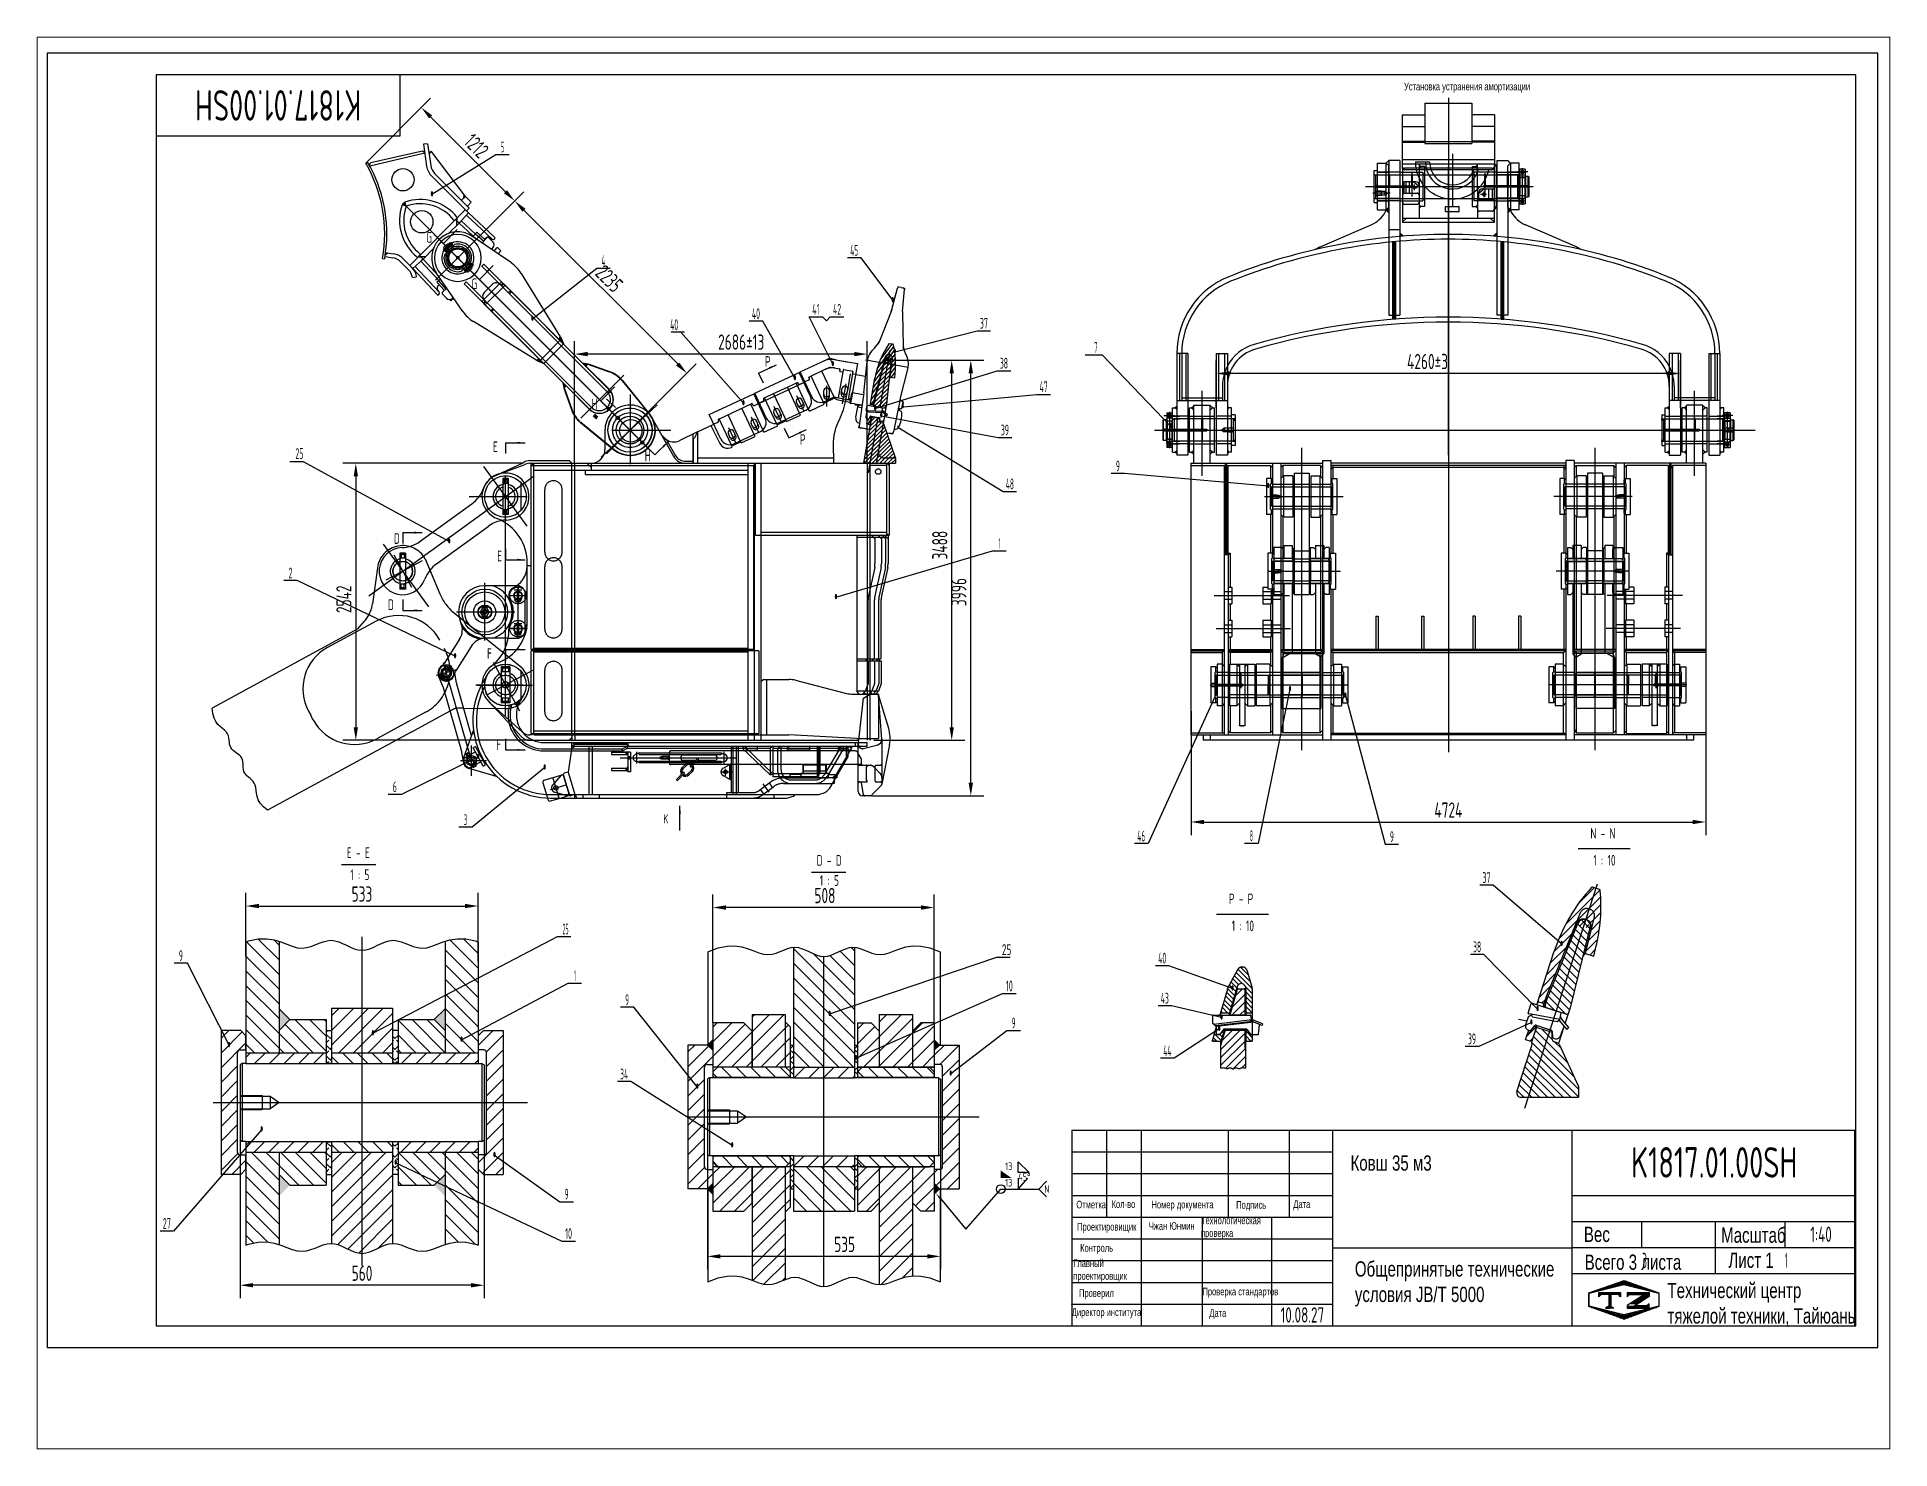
# Paper-space layout '布局2' of a CAD drawing. Header units: millimetres. Extents: x 27 to 240, y 20 to 183.
# The model-space entities are those that its viewports show. They can reach past a viewport. Long polylines and large blocks are cut down to what shows.
import ezdxf
from ezdxf.enums import TextEntityAlignment as Align

# ---------------------------------------------------------------- set-up
doc = ezdxf.new("R2010")
doc.units = ezdxf.units.MM
doc.header["$LTSCALE"] = 400
for name, pattern in [('F', [0.75, 0.5, -0.25]), ('G', [2, 1.25, -0.25, 0.25, -0.25]), ('K', [2.5, 1.25, -0.25, 0.25, -0.25, 0.25, -0.25])]:
    doc.linetypes.add(name, pattern=pattern)
for name, color, linetype in [('01', 7, 'Continuous'), ('02', 1, 'Continuous'), ('04', 2, 'F'), ('05', 4, 'G'), ('07', 6, 'K'), ('08', 1, 'Continuous'), ('11', 3, 'Continuous'), ('13', 3, 'Continuous'), ('THICK', 7, 'Continuous')]:
    doc.layers.add(name, color=color, linetype=linetype)
doc.styles.get("Standard").update_dxf_attribs({"font": 'isocp', "width": 0.707, "bigfont": 'intecad.shx'})
doc.dimstyles.new('INTE', dxfattribs={"dimscale": 40, "dimtxt": 3.5, "dimasz": 3, "dimexe": 3, "dimexo": 0, "dimgap": 1, "dimtad": 1, "dimdec": 3, "dimdsep": 46, "dimtxsty": 'Standard', "dimcen": 0, "dimclrd": 1, "dimclre": 1, "dimclrt": 3, "dimadec": 4, "dimazin": 0, "dimtfac": 1, "dimtdec": 3, "dimtmove": 0, "dimatfit": 0, "dimfxl": 1, "dimarcsym": 0})
pattern_1 = [(135, (-3772.13, 16.63), (-67.3519, -67.3519), [])]
pattern_2 = [(45, (-3772.13, 16.63), (-67.3519, 67.3519), [])]
pattern_3 = [(135, (3405.78, -179.25), (-67.3519, -67.3519), [])]
pattern_4 = [(45, (3405.78, -179.25), (-67.3519, 67.3519), [])]

psp = doc.layouts.new('布局2')

msp = doc.modelspace()

# ---------------------------------------------------------------- texts
at = {"layer": '01', "attachment_point": 1}
for s, insert, char_height in [('{\\fArial|b0|i0|c204|p34;\\C3;Установка устранения амортизации}', (12452.9311, 11999.6286), 70), ('{\\fArial|b0|i0|c204|p34;\\C3;Ковш 35 м3}', (11962.2654, 2155.5727), 140), ('{\\fArial|b0|i0|c204|p34;Отметка}', (9445.7354, 1739.3828), 70), ('{\\fArial|b0|i0|c204|p34;Кол-во}', (9769.4408, 1742.8963), 70), ('{\\fArial|b0|i0|c204|p34;Номер документа}', (10135.3686, 1739.3828), 70), ('{\\fArial|b0|i0|c204|p34;Дата}', (11437.2272, 1742.8963), 70), ('{\\fArial|b0|i0|c204|p34;\\C3;Чжан Юнмин}', (10110.7388, 1542.6265), 70), ('{\\fArial|b0|i0|c204|p34;Технологическая\\Pпроверка}', (10589.2231, 1594.4029), 70), ('{\\fArial|b0|i0|c204|p34;Вес}', (14103.9053, 1500.9619), 140), ('{\\fArial|b0|i0|c204|p34;Главный \\Pпроектировщик}', (9417.5504, 1200.8902), 70), ('{\\fArial|b0|i0|c204|p34;Контроль}', (9480.884, 1341.4304), 70), ('{\\fArial|b0|i0|c204|p34;Общепринятые технические\\Pусловия \\fArial|b0|i0|c0|p34;JB/T 5000}', (12001.5626, 1183.6059), 140), ('{\\fArial|b0|i0|c204|p34;Всего 3 листа}', (14110.9633, 1245.9534), 140), ('{\\fArial|b0|i0|c204|p34;Лист 1}', (15430.4146, 1263.5209), 140), ('{\\fArial|b0|i0|c204|p34;Проверил}', (9470.3284, 926.8368), 70), ('{\\fArial|b0|i0|c204|p34;Проверка стандартов}', (10603.2973, 940.8908), 70), ('{\\fArial|b0|i0|c204|p34;Технический центр \\Pтяжелой техники, Тайюань}', (14870.9672, 985.9539), 140), ('{\\fArial|b0|i0|c204|p34;Директор института}', (9403.4762, 751.1615), 70)]:
    msp.add_mtext(s, dxfattribs=dict(at, insert=insert, char_height=char_height))
for s, insert, char_height, width in [('{\\fArial|b0|i0|c204|p34;Подпись}', (10912.9652, 1735.8693), 70, 3.518527), ('{\\fArial|b0|i0|c204|p34;Проектировищик}', (9452.7725, 1535.5995), 70, 3.518527), ('{\\fArial|b0|i0|c204|p34;Масштаб}', (15363.5414, 1493.9349), 140, 3.518527), ('{\\fArial|b0|i0|c204|p34;Дата}', (10666.6309, 744.1345), 70, 3.518583)]:
    msp.add_mtext(s, dxfattribs=dict(at, insert=insert, char_height=char_height, width=width))
at = {"layer": '02', "width": 0.605172}
msp.add_text('●', height=40, rotation=1.94226466, dxfattribs=at).set_placement((3520.3888, 10954.9558), (3544.375, 10955.7692), align=Align.FIT)
for height, p, p2 in [(40, (7748.8153, 9983.7551), (7772.8153, 9983.7551)), (40, (4442.0784, 9813.9577), (4466.0784, 9813.9577)), (40, (7767.1832, 9510.4725), (7791.1832, 9510.4725)), (40, (7198.6807, 9397.9232), (7222.6807, 9397.9232)), (40, (6850.491, 9267.2818), (6874.491, 9267.2818)), (40, (6378.0162, 9037.8754), (6402.0162, 9037.8754)), (40, (7588.071, 8988.8327), (7612.071, 8988.8327)), (20, (7853.3127, 9013.7456), (7865.3127, 9013.7456)), (40, (7643.1995, 8923.8106), (7667.1995, 8923.8106)), (20, (7801.7889, 8829.3036), (7813.7889, 8829.3036)), (40, (10301.7488, 8825.9156), (10325.7488, 8825.9156)), (40, (11194.4967, 8277.7708), (11218.4967, 8277.7708)), (40, (3677.7163, 7770.4047), (3701.7163, 7770.4047)), (40, (7227.5529, 7258.6277), (7251.5529, 7258.6277)), (40, (3731.9566, 6716.2854), (3755.9566, 6716.2854)), (40, (10718.5897, 6377.0878), (10742.5897, 6377.0878)), (40, (11394.402, 6414.5346), (11418.402, 6414.5346)), (40, (11902.689, 6355.0757), (11926.689, 6355.0757)), (40, (3943.3232, 5792.4235), (3967.3232, 5792.4235)), (40, (4554.1843, 5695.5232), (4578.1843, 5695.5232)), (40, (13887.5226, 4076.1211), (13911.5226, 4076.1211)), (40, (10867.1531, 3667.5256), (10891.1531, 3667.5256)), (40, (7169.6161, 3433.6186), (7193.6161, 3433.6186)), (40, (10766.5828, 3400.0655), (10790.5828, 3400.0655)), (40, (13667.0812, 3478.5713), (13691.0812, 3478.5713)), (40, (2977.9995, 3256.4567), (3001.9995, 3256.4567)), (40, (3791.3953, 3197.4058), (3815.3953, 3197.4058)), (40, (10745.4145, 3297.3197), (10769.4145, 3297.3197)), (40, (13609.5918, 3355.7282), (13633.5918, 3355.7282)), (40, (1657.1045, 3147.8963), (1681.1045, 3147.8963)), (40, (7411.3, 3028.0082), (7435.3, 3028.0082)), (40, (8280.5277, 2886.2823), (8304.5277, 2886.2823)), (40, (5954.9134, 2765.9957), (5978.9134, 2765.9957)), (40, (1957.1308, 2374.2998), (1981.1308, 2374.2998)), (40, (6274.7924, 2227.4171), (6298.7924, 2227.4171)), (40, (3186.9331, 2068.5654), (3210.9331, 2068.5654)), (40, (4092.9623, 2138.8355), (4116.9623, 2138.8355))]:
    msp.add_text('●', height=height, dxfattribs=at).set_placement(p, p2, align=Align.FIT)
at = {"layer": '11', "width": 0.693499}
msp.add_text('K1817.01.00SH', height=280, rotation=180, dxfattribs=at).set_placement((2882.6409, 11931.3848), (1357.3591, 11931.3848), align=Align.FIT)
at = {"layer": '11'}
for s, height, width, p, p2 in [('5', 98.9949, 0.527686, (4164.1524, 11359.2087), (4195.0472, 11359.2087)), ('4', 98.9949, 0.543846, (5088.0343, 10315.9504), (5123.029, 10315.9504)), ('45', 98.99495, 0.540134, (7370.1341, 10411.2285), (7444.5341, 10411.2285)), ('40', 98.99495, 0.556382, (6467.949, 9830.4518), (6542.349, 9830.4518)), ('41', 98.99495, 0.614783, (7020.0866, 9870.7094), (7090.0761, 9870.7094)), ('42', 98.99495, 0.532994, (7212.592, 9870.7094), (7286.992, 9870.7094)), ('40', 98.99495, 0.556382, (5717.4349, 9729.4902), (5791.8349, 9729.4902)), ('37', 98.99495, 0.601243, (8559.4462, 9742.2268), (8633.8462, 9742.2268)), ('7', 98.9949, 0.514182, (9610.7169, 9520.0251), (9638.7126, 9520.0251)), ('38', 98.99495, 0.601243, (8743.8861, 9375.7825), (8818.2861, 9375.7825)), ('47', 98.99495, 0.556706, (9107.8029, 9159.1422), (9182.2029, 9159.1422)), ('39', 98.99495, 0.568672, (8752.9289, 8762.8666), (8827.3289, 8762.8666)), ('25', 98.99495, 0.581958, (2278.3159, 8546.9966), (2352.7159, 8546.9966)), ('9', 98.9949, 0.579528, (9809.0403, 8432.7941), (9844.7013, 8432.7941)), ('48', 98.99495, 0.556706, (8798.6601, 8267.3732), (8873.0601, 8267.3732)), ('1', 98.9949, 0.404, (8732.14, 7722.0025), (8746.1379, 7722.0025)), ('2', 98.9949, 0.562593, (2216.7228, 7450.1209), (2250.6993, 7450.1209)), ('6', 98.9949, 0.600695, (3172.9628, 5488.2869), (3208.6189, 5488.2869)), ('3', 98.9949, 0.527686, (3823.965, 5187.4439), (3854.8598, 5187.4439)), ('46', 98.99495, 0.536975, (10004.1379, 5037.1045), (10078.5379, 5037.1045)), ('8', 98.9949, 0.514182, (11038.0867, 5038.8279), (11066.0825, 5038.8279)), ('9', 98.9949, 0.579528, (12323.9941, 5031.068), (12359.6551, 5031.068)), ('37', 98.99495, 0.601243, (13172.502, 4655.4553), (13246.902, 4655.4553)), ('25 ', 98.99495, 0.451288, (4730.1427, 4183.592), (4810.5581, 4183.592)), ('25', 98.99495, 0.682281, (8762.1536, 3994.1261), (8849.3793, 3994.1261)), ('38', 98.99495, 0.601243, (13086.7288, 4019.603), (13161.1288, 4019.603)), ('9', 98.9949, 0.579528, (1209.3129, 3939.0531), (1244.9739, 3939.0531)), ('40', 98.99495, 0.556382, (10196.4356, 3916.1929), (10270.8356, 3916.1929)), ('1', 98.9949, 0.404, (4836.3918, 3755.0579), (4850.3896, 3755.0579)), ('10', 98.99495, 0.606076, (8799.8231, 3660.7701), (8862.8687, 3660.7701)), ('9', 98.9949, 0.579528, (5304.9586, 3534.3475), (5340.6196, 3534.3475)), ('43', 98.99495, 0.540134, (10220.3518, 3548.5004), (10294.7518, 3548.5004)), ('9', 98.9949, 0.579528, (8851.8884, 3321.288), (8887.5495, 3321.288)), ('39', 98.99495, 0.568672, (13039.5683, 3175.5624), (13113.9683, 3175.5624)), ('44', 98.99495, 0.518313, (10243.8497, 3066.4495), (10318.2497, 3066.4495)), ('34', 98.99495, 0.556706, (5258.2353, 2852.6745), (5332.6353, 2852.6745)), ('K1817.01.00SH', 280, 0.693499, (14537.3591, 1951.3848), (16062.6409, 1951.3848)), ('9', 98.9949, 0.579528, (4749.679, 1750.6058), (4785.3401, 1750.6058)), ('27', 98.99495, 0.601243, (1061.193, 1481.6373), (1135.593, 1481.6373)), ('10', 98.99495, 0.606076, (4754.3619, 1388.4567), (4817.4075, 1388.4567)), ('1:40', 140, 0.657692, (16180.981, 1361.3848), (16379.019, 1361.3848)), ('3', 140, 0.527686, (14638.1541, 1121.3848), (14681.8459, 1121.3848)), ('1', 140, 0.404, (15950.102, 1121.3848), (15969.898, 1121.3848)), ('10.08.27', 140, 0.642055, (11320, 621.3848), (11720, 621.3848))]:
    msp.add_text(s, height=height, dxfattribs=dict(at, width=width)).set_placement(p, p2, align=Align.FIT)
at = {"layer": '11', "width": 0.707}
for s, height, p in [('G', 98, (3478.4593, 10501.2326)), ('G', 98, (3894.3794, 10075.5843)), ('P', 98, (6588.5778, 9362.5361)), ('H', 98, (4996.3072, 8972.1219)), ('E', 98, (4090.8436, 8579.1839)), ('P', 98, (6909.5792, 8646.6554)), ('H', 98, (5484.7675, 8496.3752)), ('D', 98, (3182.4544, 7738.1559)), ('E', 98, (4129.9586, 7576.8107)), ('D', 98, (3127.4417, 7130.9376)), ('F', 98, (4037.5917, 6682.251)), ('F', 98, (4120.7735, 5844.27)), ('K', 84, (5655.481, 5176.3465)), ('N - N', 98, (14163.5844, 5032.7898)), ('E - E', 98, (2750.0928, 4855.6964)), ('1 : 5', 98, (2781.8682, 4652.4967)), ('D - D', 98, (7062.8307, 4783.9458)), (' 1 : 10', 98, (14150.4272, 4785.7356)), ('1 : 5', 98, (7090.8007, 4599.7609)), ('P - P', 98, (10845.4249, 4431.1748)), (' 1 : 10', 98, (10832.2676, 4184.1207))]:
    msp.add_text(s, height=height, dxfattribs=at).set_placement(p, align=Align.BOTTOM_LEFT)
at = {"layer": '13', "width": 0.707}
for s, p in [('13', (8792.8053, 2020.9067)), ('45%%d', (8911.7975, 1923.7841))]:
    msp.add_text(s, height=70, dxfattribs=at).set_placement(p)

# ---------------------------------------------------------------- blocks, each defined once
blk = doc.blocks.new('*D94')
at = {"layer": '08', "color": 1, "lineweight": -2}
for p, q in [((1824, 3984), (1824, 4564)), ((1944, 4444), (3836, 4444)), ((3956, 3935), (3956, 4564))]:
    blk.add_line(p, q, dxfattribs=at)
at = {"layer": '08', "color": 1}
for points in [[(1944, 4464), (1944, 4424), (1824, 4444)], [(3836, 4464), (3836, 4424), (3956, 4444)]]:
    blk.add_solid(points, dxfattribs=at)
at = {"layer": 'Defpoints', "color": 0}
for p in [(3956, 4444), (1824, 3984), (3956, 3935)]:
    blk.add_point(p, dxfattribs=at)
at = {"layer": '08', "color": 3, "insert": (2889, 4554), "char_height": 140, "attachment_point": 5}
blk.add_mtext('533', dxfattribs=at)
blk = doc.blocks.new('*D95')
at = {"layer": '08', "color": 1, "lineweight": -2}
for p, q in [((1770, 2295), (1770, 844)), ((4010, 2295), (4010, 844)), ((3890, 964), (1890, 964))]:
    blk.add_line(p, q, dxfattribs=at)
at = {"layer": '08', "color": 1}
for points in [[(1890, 984), (1890, 944), (1770, 964)], [(3890, 984), (3890, 944), (4010, 964)]]:
    blk.add_solid(points, dxfattribs=at)
at = {"layer": 'Defpoints', "color": 0}
for p in [(1770, 2295), (4010, 2295), (1770, 964)]:
    blk.add_point(p, dxfattribs=at)
at = {"layer": '08', "color": 3, "insert": (2890, 1074), "char_height": 140, "attachment_point": 5}
blk.add_mtext('560', dxfattribs=at)
blk = doc.blocks.new('*D96')
at = {"layer": '08', "color": 1, "lineweight": -2}
for p, q in [((6109, 3372), (6109, 4550)), ((8021, 4430), (6229, 4430)), ((8141, 3372), (8141, 4550))]:
    blk.add_line(p, q, dxfattribs=at)
at = {"layer": '08', "color": 1}
for points in [[(6229, 4450), (6229, 4410), (6109, 4430)], [(8021, 4450), (8021, 4410), (8141, 4430)]]:
    blk.add_solid(points, dxfattribs=at)
at = {"layer": 'Defpoints', "color": 0}
for p in [(6109, 4430), (6109, 3372), (8141, 3372)]:
    blk.add_point(p, dxfattribs=at)
at = {"layer": '08', "color": 3, "insert": (7138, 4540), "char_height": 140, "attachment_point": 5}
blk.add_mtext('508', dxfattribs=at)
blk = doc.blocks.new('*D97')
at = {"layer": '08', "color": 1, "lineweight": -2}
for p, q in [((6059, 2162), (6059, 1109)), ((8199, 2162), (8199, 1109)), ((8079, 1229), (6179, 1229))]:
    blk.add_line(p, q, dxfattribs=at)
at = {"layer": '08', "color": 1}
for points in [[(6179, 1249), (6179, 1209), (6059, 1229)], [(8079, 1249), (8079, 1209), (8199, 1229)]]:
    blk.add_solid(points, dxfattribs=at)
at = {"layer": 'Defpoints', "color": 0}
for p in [(6059, 2162), (8199, 2162), (6059, 1229)]:
    blk.add_point(p, dxfattribs=at)
at = {"layer": '08', "color": 3, "insert": (7319, 1339), "char_height": 140, "attachment_point": 5}
blk.add_mtext('535', dxfattribs=at)
blk = doc.blocks.new('*D98')
at = {"layer": '08', "color": 1, "lineweight": -2}
for p, q in [((4841, 8507), (4841, 9629)), ((7527, 8507), (7527, 9629)), ((7407, 9509), (4961, 9509))]:
    blk.add_line(p, q, dxfattribs=at)
at = {"layer": '08', "color": 1}
for points in [[(4961, 9529), (4961, 9489), (4841, 9509)], [(7407, 9529), (7407, 9489), (7527, 9509)]]:
    blk.add_solid(points, dxfattribs=at)
at = {"layer": 'Defpoints', "color": 0}
for p in [(4841, 9509), (4841, 8507), (7527, 8507)]:
    blk.add_point(p, dxfattribs=at)
at = {"layer": '08', "color": 3, "insert": (6370, 9619), "char_height": 140, "attachment_point": 5}
blk.add_mtext('2686%%p13', dxfattribs=at)
blk = doc.blocks.new('*D99')
at = {"layer": '08', "color": 1, "lineweight": -2}
for p, q in [((4370, 8507), (2713, 8507)), ((2833, 8387), (2833, 6085)), ((4422, 5965), (2713, 5965))]:
    blk.add_line(p, q, dxfattribs=at)
at = {"layer": '08', "color": 1}
for points in [[(2813, 8387), (2853, 8387), (2833, 8507)], [(2813, 6085), (2853, 6085), (2833, 5965)]]:
    blk.add_solid(points, dxfattribs=at)
at = {"layer": 'Defpoints', "color": 0}
for p in [(4370, 8507), (2833, 5965), (4422, 5965)]:
    blk.add_point(p, dxfattribs=at)
at = {"layer": '08', "color": 3, "insert": (2723, 7259), "char_height": 140, "attachment_point": 5, "rotation": 90}
blk.add_mtext('2542', dxfattribs=at)
blk = doc.blocks.new('ewry')
at = {"layer": '01', "color": 7, "linetype": 'Continuous'}
for p, q in [((-21928, 4955), (-21344, 4955)), ((-21928, 4700), (-21344, 4700))]:
    blk.add_line(p, q, dxfattribs=at)
for centre, radius, start, end in [((-22219, 4828), 216, 56.1125, 303.8875), ((-22219, 4828), 114, 61.9205, 216.5849), ((-21928, 5260), 305, 236.1125, 270), ((-21344, 5260), 305, 270, 303.8875), ((-21054, 4828), 114, 61.9205, 216.5849), ((-22219, 4828), 90, 65.3803, 213.1251), ((-22219, 4828), 114, 241.9205, 36.5849), ((-22219, 4828), 90, 245.3803, 33.1251), ((-21054, 4828), 90, 65.3803, 213.1251), ((-21054, 4828), 114, 241.9205, 36.5849), ((-21054, 4828), 90, 245.3803, 33.1251), ((-21928, 4395), 305, 90, 123.8875), ((-21344, 4395), 305, 65.4707, 90)]:
    blk.add_arc(centre, radius, start, end, dxfattribs=at)
at = {"layer": '04', "color": 2, "linetype": 'F'}
for centre, radius, start, end in [((-21054, 4828), 216, 236.1125, 123.8875), ((-21344, 4395), 305, 56.1125, 65.4707)]:
    blk.add_arc(centre, radius, start, end, dxfattribs=at)
at = {"layer": '05', "color": 4, "linetype": 'G'}
for p, q in [((-22219, 5133), (-22219, 4425)), ((-21054, 5170), (-21054, 4494)), ((-22604, 4828), (-20729, 4828))]:
    blk.add_line(p, q, dxfattribs=at)
blk = doc.blocks.new('14552')
at = {"layer": '05', "color": 4, "linetype": 'G'}
blk.add_line((29023, 5753), (29023, 5414), dxfattribs=at)
at = {"layer": '05'}
for p, q in [((29225, 5582), (28848, 5582)), ((29353, 4453), (29353, 3944)), ((29634, 4214), (29156, 4214))]:
    blk.add_line(p, q, dxfattribs=at)
at = {"layer": '07', "color": 6, "linetype": 'K'}
for p, q in [((28834, 5721), (28636, 5452)), ((29258, 5582), (29223, 5238)), ((28408, 5313), (26885, 5313)), ((28589, 5296), (28081, 5296)), ((28408, 5313), (28497, 5347)), ((29559, 4280), (29255, 5019)), ((27650, 4865), (27650, 4825)), ((27650, 4787), (27650, 4825)), ((27650, 4775), (27650, 4787)), ((28589, 4344), (28081, 4344)), ((28386, 4247), (26885, 4247)), ((28386, 4247), (28832, 4248)), ((28914, 4210), (28897, 4220)), ((28914, 4210), (29249, 4024))]:
    blk.add_line(p, q, dxfattribs=at)
blk.add_lwpolyline([(26885, 4247), (26867, 4294), (26858, 4336), (26857, 4372), (26862, 4404), (26871, 4433), (26881, 4458), (26890, 4481), (26896, 4503), (26897, 4523), (26895, 4543), (26890, 4561), (26884, 4579), (26877, 4597), (26870, 4614), (26866, 4630), (26864, 4647), (26866, 4664), (26870, 4680), (26877, 4697), (26885, 4714), (26893, 4730), (26900, 4747), (26904, 4764), (26906, 4780), (26904, 4797), (26900, 4814), (26893, 4830), (26885, 4847), (26877, 4864), (26870, 4880), (26866, 4897), (26864, 4914), (26866, 4930), (26870, 4947), (26877, 4964), (26884, 4982), (26890, 5000), (26895, 5018), (26897, 5038), (26896, 5058), (26890, 5079), (26881, 5103), (26871, 5128), (26862, 5157), (26857, 5189), (26858, 5225), (26867, 5266), (26885, 5313)], dxfattribs=at)
at = {"layer": '07'}
for centre in [(29023, 5582), (29353, 4214)]:
    blk.add_circle(centre, 90, dxfattribs=at)
at = {"layer": '07', "color": 6, "linetype": 'K'}
for centre, radius, start, end in [((29023, 5582), 235, 0, 143.7423), ((28390, 5632), 305, 290.4871, 323.7423), ((28081, 4865), 431, 90, 180), ((28589, 4865), 431, 0, 90), ((29678, 5192), 457, 174.2434, 202.3321), ((28081, 4775), 431, 180, 270), ((28589, 4775), 431, 270, 0), ((29353, 4213), 216, 240.9436, 17.9571), ((28744, 3956), 305, 59.9153, 73.2114)]:
    blk.add_arc(centre, radius, start, end, dxfattribs=at)
blk = doc.blocks.new('qwre')
at = {"layer": '05'}
blk.add_line((-9378, 8269), (-8710, 8269), dxfattribs=at)
at = {"layer": '07', "color": 6, "linetype": 'K'}
for p, q in [((-9231, 8504), (-9231, 8383)), ((-9231, 8504), (-9155, 8504)), ((-9155, 8504), (-9155, 8383)), ((-8939, 8504), (-8939, 8383)), ((-8939, 8504), (-8863, 8504)), ((-8863, 8504), (-8863, 8383)), ((-9250, 8485), (-9321, 8485)), ((-9321, 8485), (-9321, 8053)), ((-9143, 8383), (-9321, 8383)), ((-9321, 8372), (-9310, 8383)), ((-9321, 8372), (-9321, 8166)), ((-9318, 8359), (-9318, 8179)), ((-9146, 8359), (-9318, 8359)), ((-9154, 8383), (-9310, 8383)), ((-9231, 8466), (-9250, 8485)), ((-9231, 8383), (-9231, 8466)), ((-9153, 8485), (-9155, 8485)), ((-9155, 8485), (-9155, 8383)), ((-9143, 8372), (-9154, 8383)), ((-9143, 8475), (-9153, 8485)), ((-9146, 8359), (-9143, 8362)), ((-9146, 8359), (-9146, 8179)), ((-9143, 8063), (-9143, 8475)), ((-9143, 8454), (-8989, 8454)), ((-9143, 8166), (-9143, 8372)), ((-8989, 8485), (-8989, 8053)), ((-8989, 8485), (-8958, 8485)), ((-8989, 8383), (-8813, 8383)), ((-8989, 8372), (-8978, 8383)), ((-8813, 8383), (-8989, 8383)), ((-8989, 8372), (-8989, 8166)), ((-8986, 8359), (-8989, 8362)), ((-8816, 8359), (-8986, 8359)), ((-8986, 8359), (-8986, 8179)), ((-8824, 8383), (-8980, 8383)), ((-8823, 8383), (-8979, 8383)), ((-8939, 8466), (-8958, 8485)), ((-8939, 8466), (-8939, 8383)), ((-8863, 8466), (-8844, 8485)), ((-8863, 8466), (-8863, 8383)), ((-8813, 8485), (-8844, 8485)), ((-8813, 8372), (-8824, 8383)), ((-8816, 8359), (-8813, 8362)), ((-8816, 8359), (-8816, 8179)), ((-8813, 8485), (-8813, 8053)), ((-8813, 8166), (-8813, 8372)), ((-9318, 8179), (-9321, 8176)), ((-9310, 8155), (-9321, 8166)), ((-9146, 8179), (-9318, 8179)), ((-9154, 8155), (-9143, 8166)), ((-9146, 8179), (-9143, 8176)), ((-8986, 8179), (-8989, 8176)), ((-8978, 8155), (-8989, 8166)), ((-8816, 8179), (-8986, 8179)), ((-8824, 8155), (-8813, 8166)), ((-8816, 8179), (-8813, 8176)), ((-9143, 8155), (-9321, 8155)), ((-9321, 8053), (-9250, 8053)), ((-9310, 8155), (-9154, 8155)), ((-9231, 8072), (-9250, 8053)), ((-9231, 8155), (-9231, 7514)), ((-9231, 8072), (-9231, 8155)), ((-9155, 8155), (-9155, 7514)), ((-9155, 8155), (-9155, 8053)), ((-9155, 8053), (-9153, 8053)), ((-9153, 8053), (-9143, 8063)), ((-8813, 8155), (-8989, 8155)), ((-8989, 8053), (-8958, 8053)), ((-8980, 8155), (-8824, 8155)), ((-8958, 8053), (-8939, 8072)), ((-8939, 8155), (-8939, 7514)), ((-8939, 8155), (-8939, 8072)), ((-8863, 8155), (-8863, 7514)), ((-8863, 8155), (-8863, 8072)), ((-8844, 8053), (-8863, 8072)), ((-8813, 8053), (-8844, 8053)), ((-9231, 7514), (-9244, 7472)), ((-9244, 7472), (-9186, 7506)), ((-9231, 7514), (-8863, 7514)), ((-8889, 7479), (-8935, 7506)), ((-8889, 7479), (-8863, 7514)), ((-9244, 7472), (-9244, 7008)), ((-9244, 7338), (-8889, 7338)), ((-9244, 7327), (-9233, 7338)), ((-9244, 7327), (-9244, 7121)), ((-9241, 7314), (-9244, 7317)), ((-9241, 7314), (-9241, 7134)), ((-9069, 7314), (-9241, 7314)), ((-9077, 7338), (-9233, 7338)), ((-9066, 7327), (-9077, 7338)), ((-9069, 7314), (-9066, 7317)), ((-9069, 7314), (-9069, 7134)), ((-9066, 7327), (-9055, 7338)), ((-9066, 7327), (-9066, 7121)), ((-9066, 7121), (-9066, 7327)), ((-9063, 7314), (-9066, 7317)), ((-9063, 7314), (-9063, 7134)), ((-8891, 7314), (-9063, 7314)), ((-8899, 7338), (-9055, 7338)), ((-8888, 7327), (-8899, 7338)), ((-8891, 7314), (-8888, 7317)), ((-8891, 7314), (-8891, 7134)), ((-8889, 7479), (-8889, 7008)), ((-8888, 7121), (-8888, 7327)), ((-9241, 7134), (-9244, 7131)), ((-9233, 7110), (-9244, 7121)), ((-9244, 7110), (-8889, 7110)), ((-9244, 7008), (-8889, 7008)), ((-9069, 7134), (-9241, 7134)), ((-9233, 7110), (-9077, 7110)), ((-9077, 7110), (-9066, 7121)), ((-9069, 7134), (-9066, 7131)), ((-9063, 7134), (-9066, 7131)), ((-9055, 7110), (-9066, 7121)), ((-8891, 7134), (-9063, 7134)), ((-9055, 7110), (-8899, 7110)), ((-8899, 7110), (-8888, 7121)), ((-8891, 7134), (-8888, 7131))]:
    blk.add_line(p, q, dxfattribs=at)
for centre, start, end in [((-9191, 7514), 298.6681, 357.435), ((-8930, 7514), 182.565, 241.3319)]:
    blk.add_arc(centre, 10, start, end, dxfattribs=at)
blk = doc.blocks.new('*U105')
at = {"layer": '01'}
for p, q in [((0, 16), (-15, 8)), ((-15, 8), (-15, 0)), ((-15, -8), (-15, 0)), ((15, 8), (0, 16)), ((15, 0), (15, 8)), ((15, 0), (15, -8)), ((0, -16), (-15, -8)), ((15, -8), (0, -16))]:
    blk.add_line(p, q, dxfattribs=at)
at = {"layer": '05'}
for p, q in [((-17, 0), (17, 0)), ((0, 18), (0, -18))]:
    blk.add_line(p, q, dxfattribs=at)
blk = doc.blocks.new('*D106')
at = {"layer": '02', "color": 1, "linetype": 'Continuous', "lineweight": -2}
for p, q in [((7754, 9452), (8597, 9452)), ((8477, 5576), (8477, 9332)), ((7565, 5456), (8597, 5456))]:
    blk.add_line(p, q, dxfattribs=at)
at = {"layer": '02', "color": 1, "linetype": 'Continuous'}
for points in [[(8457, 9332), (8497, 9332), (8477, 9452)], [(8457, 5576), (8497, 5576), (8477, 5456)]]:
    blk.add_solid(points, dxfattribs=at)
at = {"layer": 'Defpoints', "color": 0, "linetype": 'Continuous'}
for p in [(7754, 9452), (8477, 9452), (7565, 5456)]:
    blk.add_point(p, dxfattribs=at)
at = {"layer": '02', "color": 3, "linetype": 'Continuous', "insert": (8367, 7325), "char_height": 140, "attachment_point": 5, "rotation": 90}
blk.add_mtext('3996', dxfattribs=at)
blk = doc.blocks.new('*D107')
at = {"layer": '02', "color": 1, "linetype": 'Continuous', "lineweight": -2}
for p, q in [((7754, 9452), (8422, 9452)), ((8302, 6085), (8302, 9332)), ((7586, 5965), (8422, 5965))]:
    blk.add_line(p, q, dxfattribs=at)
at = {"layer": '02', "color": 1, "linetype": 'Continuous'}
for points in [[(8282, 9332), (8322, 9332), (8302, 9452)], [(8282, 6085), (8322, 6085), (8302, 5965)]]:
    blk.add_solid(points, dxfattribs=at)
at = {"layer": 'Defpoints', "color": 0, "linetype": 'Continuous'}
for p in [(7754, 9452), (8302, 9452), (7586, 5965)]:
    blk.add_point(p, dxfattribs=at)
at = {"layer": '02', "color": 3, "linetype": 'Continuous', "insert": (8192, 7756), "char_height": 140, "attachment_point": 5, "rotation": 90}
blk.add_mtext('3488', dxfattribs=at)
blk = doc.blocks.new('*U109')
at = {"layer": '01'}
for p, q in [((-15, 5), (-15, 0)), ((0, 5), (-15, 5)), ((-15, 0), (0, 0)), ((0, 0), (-3, 5)), ((0, 5), (3, 0)), ((0, 5), (15, 5)), ((15, 0), (0, 0)), ((15, 5), (15, 0))]:
    blk.add_line(p, q, dxfattribs=at)
at = {"layer": '05'}
blk.add_line((0, 7), (0, -2), dxfattribs=at)
blk = doc.blocks.new('*U108')
at = {"layer": '01'}
for p, q in [((-18, 0), (-18, 16)), ((-18, 16), (0, 16)), ((-18, 10), (0, 10)), ((0, 16), (0, 0)), ((0, -16), (0, 0)), ((-18, 0), (-18, -16)), ((-18, -10), (0, -10)), ((-18, -16), (0, -16))]:
    blk.add_line(p, q, dxfattribs=at)
at = {"layer": '05'}
blk.add_line((-19, 0), (1, 0), dxfattribs=at)
blk = doc.blocks.new('*U110', base_point=(3896, 1253))
at = {"layer": '01'}
blk.add_lwpolyline([(4654, 1387), (4654, 1287), (4742, 1387)], dxfattribs=at)
blk.add_circle((4494, 1287), 40, dxfattribs=at)
at = {"layer": '02'}
blk.add_lwpolyline([(3896, 1253, 0, 16, 0), (3940, 1199, 16, 16, 0)], format="xyseb", dxfattribs=at)
for points in [[(3940, 1199), (4175, 918), (4494, 1287), (4844, 1287)], [(4915, 1358), (4844, 1287), (4915, 1216)]]:
    blk.add_lwpolyline(points, dxfattribs=at)
at = {"layer": '13', "width": 0.707}
blk.add_text('13', height=70, dxfattribs=at).set_placement((4534, 1310))
at = {"layer": '13', "width": 1.010989}
blk.add_text('N', height=70, dxfattribs=at).set_placement((4894, 1252), (4940, 1252), align=Align.FIT)
blk = doc.blocks.new('456')
at = {"layer": '01', "color": 7, "linetype": 'Continuous'}
for p, q in [((40636, 4523), (40636, 4773)), ((40636, 4773), (41086, 4773)), ((41086, 4523), (41086, 4773)), ((40719, 4490), (40719, 4536)), ((40726, 4433), (40996, 4433)), ((40773, 4490), (40773, 4536)), ((40949, 4490), (40949, 4536)), ((41003, 4490), (41003, 4536))]:
    blk.add_line(p, q, dxfattribs=at)
for centre, radius, start, end in [((40726, 4523), 90, 180, 270), ((40746, 4536), 27, 0, 180), ((40746, 4512), 27, 180, 0), ((40746, 4490), 27, 180, 0), ((40976, 4536), 27, 0, 180), ((40976, 4512), 27, 180, 0), ((40976, 4490), 27, 180, 0), ((40996, 4523), 90, 270, 0)]:
    blk.add_arc(centre, radius, start, end, dxfattribs=at)
at = {"layer": '04', "color": 2, "linetype": 'F'}
for p, q in [((40676, 4673), (40636, 4673)), ((40686, 4683), (40686, 4687)), ((40696, 4697), (41026, 4697)), ((40701, 4437), (40701, 4697)), ((40791, 4433), (40791, 4697)), ((40931, 4433), (40931, 4697)), ((41021, 4437), (41021, 4697)), ((41036, 4683), (41036, 4687)), ((41046, 4673), (41086, 4673))]:
    blk.add_line(p, q, dxfattribs=at)
for centre, start, end in [((40676, 4683), 270, 0), ((40696, 4687), 90, 180), ((41026, 4687), 0, 90), ((41046, 4683), 180, 270)]:
    blk.add_arc(centre, 10, start, end, dxfattribs=at)
at = {"layer": '05', "color": 4, "linetype": 'G'}
for p, q in [((40746, 4435), (40746, 4587)), ((40976, 4435), (40976, 4587))]:
    blk.add_line(p, q, dxfattribs=at)
blk = doc.blocks.new('34')
at = {"layer": '01', "color": 7, "linetype": 'Continuous'}
for p, q in [((6690, 15286), (6890, 15379)), ((6690, 15286), (6890, 15379)), ((7017, 15398), (7119, 15380)), ((7017, 15398), (7217, 15363)), ((6796, 15059), (6690, 15286)), ((6796, 15059), (6690, 15286)), ((6906, 15066), (6906, 15112)), ((6906, 15063), (6906, 15109)), ((6915, 15016), (6990, 15051)), ((6915, 15016), (6990, 15051)), ((6960, 15066), (6960, 15112)), ((6960, 15063), (6960, 15109)), ((7013, 15054), (7021, 15052)), ((7013, 15054), (7119, 15035)), ((7066, 15089), (7074, 15134)), ((7119, 15080), (7127, 15125))]:
    blk.add_line(p, q, dxfattribs=at)
at = {"layer": '01'}
blk.add_line((7217, 15363), (7165, 15067), dxfattribs=at)
for centre, radius, start, end in [((6982, 15201), 200, 80, 115), ((6982, 15201), 200, 80, 115), ((7126, 15074), 40, 260, 350)]:
    blk.add_arc(centre, radius, start, end, dxfattribs=at)
at = {"layer": '01', "color": 7, "linetype": 'Continuous'}
for centre, radius, start, end in [((6933, 15112), 27, 0, 180), ((7100, 15130), 27, 350, 170), ((6877, 15097), 90, 205, 295), ((6877, 15097), 90, 205, 295), ((6933, 15085), 27, 180, 0), ((6933, 15066), 27, 180, 0), ((7007, 15014), 40, 80, 115), ((7092, 15084), 27, 170, 350), ((7096, 15106), 27, 170, 350)]:
    blk.add_arc(centre, radius, start, end, dxfattribs=at)
at = {"layer": '02', "color": 1, "linetype": 'Continuous'}
for p, q in [((6890, 15379), (6961, 15412)), ((6890, 15379), (6955, 15409)), ((6965, 15330), (6922, 15310)), ((6965, 15330), (6922, 15310)), ((6961, 15412), (7017, 15398)), ((6965, 15330), (7003, 15324)), ((6965, 15330), (7003, 15324)), ((6992, 15075), (6994, 15073)), ((6992, 15075), (6994, 15073)), ((7021, 15052), (7060, 15045)), ((7119, 15035), (7158, 15028)), ((7165, 15067), (7158, 15028))]:
    blk.add_line(p, q, dxfattribs=at)
at = {"layer": '04', "color": 2, "linetype": 'F'}
for p, q in [((6929, 15314), (6772, 15240)), ((6929, 15314), (6772, 15240)), ((7003, 15324), (7052, 15315)), ((7003, 15324), (7052, 15315)), ((7049, 15316), (7052, 15315)), ((7049, 15316), (7052, 15315)), ((7053, 15295), (7056, 15309)), ((7053, 15295), (7056, 15309)), ((7091, 15308), (7170, 15294)), ((6773, 15214), (6732, 15195)), ((6773, 15214), (6732, 15195)), ((6775, 15221), (6769, 15234)), ((6775, 15221), (6769, 15234)), ((6901, 15011), (6790, 15249)), ((6901, 15011), (6790, 15249)), ((7002, 15054), (6890, 15295)), ((7002, 15054), (6890, 15295)), ((7085, 15304), (7040, 15049)), ((7174, 15288), (7129, 15033)), ((7175, 15269), (7195, 15265))]:
    blk.add_line(p, q, dxfattribs=at)
at = {"layer": '04'}
blk.add_line((7057, 15290), (7077, 15286), dxfattribs=at)
for centre, radius, start, end in [((6982, 15201), 124, 80, 115), ((6982, 15201), 124, 80, 115), ((7078, 15291), 5, 260, 350)]:
    blk.add_arc(centre, radius, start, end, dxfattribs=at)
at = {"layer": '04', "color": 2, "linetype": 'F'}
for centre, start, end in [((7051, 15310), 350, 80), ((7051, 15310), 350, 80), ((7090, 15303), 80, 170), ((6774, 15236), 115, 205), ((6774, 15236), 115, 205), ((6771, 15219), 295, 25), ((6771, 15219), 295, 25), ((7058, 15295), 170, 260), ((7058, 15295), 170, 260), ((7169, 15289), 350, 80), ((7176, 15274), 170, 260), ((7196, 15270), 260, 350)]:
    blk.add_arc(centre, 5, start, end, dxfattribs=at)
at = {"layer": '05', "color": 4, "linetype": 'G'}
for p, q in [((6933, 15158), (6933, 14970)), ((6933, 15158), (6933, 14970)), ((7109, 15178), (7076, 14993))]:
    blk.add_line(p, q, dxfattribs=at)
blk = doc.blocks.new('*D118')
at = {"layer": '08', "color": 1, "lineweight": -2}
for p, q in [((3769, 10392), (4376, 10999)), ((4376, 10829), (5787, 9418)), ((5349, 8812), (5956, 9418))]:
    blk.add_line(p, q, dxfattribs=at)
at = {"layer": '08', "color": 1}
for points in [[(4390, 10843), (4362, 10815), (4291, 10914)], [(5801, 9432), (5772, 9404), (5871, 9333)]]:
    blk.add_solid(points, dxfattribs=at)
at = {"layer": 'Defpoints', "color": 0}
for p in [(3769, 10392), (5871, 9333), (5349, 8812)]:
    blk.add_point(p, dxfattribs=at)
at = {"layer": '08', "color": 3, "insert": (5159, 10201), "char_height": 140, "attachment_point": 5, "rotation": 315}
blk.add_mtext('2235', dxfattribs=at)
blk = doc.blocks.new('*D119')
at = {"layer": '08', "color": 1, "lineweight": -2}
for p, q in [((2924, 11261), (3519, 11856)), ((3519, 11686), (4206, 10999)), ((3781, 10404), (4376, 10999))]:
    blk.add_line(p, q, dxfattribs=at)
at = {"layer": '08', "color": 1}
for points in [[(3533, 11700), (3505, 11672), (3434, 11771)], [(4220, 11013), (4192, 10985), (4291, 10914)]]:
    blk.add_solid(points, dxfattribs=at)
at = {"layer": 'Defpoints', "color": 0}
for p in [(2924, 11261), (4291, 10914), (3781, 10404)]:
    blk.add_point(p, dxfattribs=at)
at = {"layer": '08', "color": 3, "insert": (3940, 11420), "char_height": 140, "attachment_point": 5, "rotation": 315}
blk.add_mtext('1212', dxfattribs=at)
blk = doc.blocks.new('EQWE')
for p, q in [((7962, 14280), (7970, 14327)), ((7973, 14329), (8110, 14306)), ((7976, 14278), (7963, 14279)), ((7981, 14271), (7981, 14273))]:
    blk.add_line(p, q)
for centre, radius, start, end in [((7973, 14326), 3, 80.2407, 170.3195), ((7963, 14280), 1.5, 170.3195, 267.3058), ((7976, 14273), 4.8, 357.3058, 87.3058), ((7984, 14271), 3.1, 177.3058, 267.3058)]:
    blk.add_arc(centre, radius, start, end)
at = {"layer": '01'}
for p, q in [((8207, 14889), (8174, 14894)), ((7996, 14325), (8041, 14579)), ((7964, 14263), (7957, 14227)), ((7977, 14273), (7964, 14263)), ((7967, 14159), (7975, 14205)), ((7967, 14159), (7997, 14154)), ((7975, 14205), (7982, 14204)), ((7981, 14273), (7977, 14273))]:
    blk.add_line(p, q, dxfattribs=at)
at = {"layer": '01', "color": 7, "linetype": 'Continuous'}
for p, q in [((8183, 14588), (8223, 14581)), ((8223, 14581), (8227, 14623))]:
    blk.add_line(p, q, dxfattribs=at)
at = {"layer": '01'}
for centre, radius, start, end in [((8829, 14440), 800, 145.564, 170), ((8173, 14889), 5, 80, 145.564), ((8206, 14884), 5, 12.9973, 80), ((7976, 14224), 19, 169.7603, 267.3058)]:
    blk.add_arc(centre, radius, start, end, dxfattribs=at)
at = {"layer": '01', "color": 7, "linetype": 'Continuous'}
blk.add_arc((7431, 14705), 800, 354.1614, 12.9973, dxfattribs=at)
blk = doc.blocks.new('RTEWRTWER')
at = {"layer": '02'}
h = blk.add_hatch(dxfattribs=at)
h.set_pattern_fill('ANSI31', color=256, scale=8, angle=8, style=0)
h.set_pattern_definition([(53, (-41663.937, -16182.018), (-20.285342, 15.286102), [])])
edge = h.paths.add_edge_path()
edge.add_line((8029, 14338), (8035, 14374))
edge.add_line((8035, 14374), (8122, 14716))
edge.add_arc((8158, 14707), 37, 79.324, 165.8386, ccw=False)
edge.add_arc((8158, 14707), 37, -5.8386, 80.676, ccw=False)
edge.add_line((8195, 14703), (8183, 14588))
edge.add_line((8183, 14588), (8223, 14581))
edge.add_line((8223, 14581), (8227, 14623))
edge.add_arc((7431, 14705), 800, 354.1614, 372.9973)
edge.add_arc((8206, 14884), 5, 12.9973, 80)
edge.add_line((8207, 14889), (8174, 14894))
edge.add_arc((8173, 14889), 5, 80, 145.564)
edge.add_arc((8829, 14440), 800, 145.564, 170)
edge.add_line((8041, 14579), (7999, 14343))
edge.add_arc((8004, 14342), 5, 170, 260)
edge.add_line((8004, 14338), (8023, 14334))
edge.add_arc((8024, 14339), 5.01, 260.0472, 347.2338)
edge = h.paths.add_edge_path(flags=16)
edge.add_line((8170, 14743), (8164, 14744))
h = blk.add_hatch(dxfattribs=at)
h.set_pattern_fill('ANSI31', color=256, scale=8, angle=8, style=0)
h.set_pattern_definition([(53, (-42505.16, -16300.244), (-20.285342, 15.286102), [])])
h.paths.add_polyline_path([(8008, 14220, 0.414214), (8004, 14226), (8000, 14226, 0.32492), (7997, 14225), (7981, 14195, -0.329558), (7976, 14192), (7973, 14193), (7967, 14159), (7997, 14154)])
for p, q in [((8109, 14272), (8110, 14287)), ((8110, 14287), (8111, 14305)), ((7984, 14268), (8099, 14262)), ((8099, 14262), (8109, 14272)), ((8156, 14241), (8116, 14276))]:
    blk.add_line(p, q)
blk.add_arc((8131, 14292), 22, 195.6485, 226.9514)
at = {"layer": '01'}
for p, q in [((8035, 14374), (8122, 14716)), ((7988, 14207), (7999, 14228)), ((8005, 14231), (8078, 14218)), ((8082, 14213), (8087, 14190)), ((8091, 14185), (8098, 14183)), ((8106, 14268), (8147, 14232))]:
    blk.add_line(p, q, dxfattribs=at)
at = {"layer": '01', "color": 7, "linetype": 'Continuous'}
for p, q in [((8023, 14334), (8004, 14338)), ((8026, 14320), (8035, 14374)), ((7973, 14193), (7976, 14192)), ((7981, 14195), (7997, 14225))]:
    blk.add_line(p, q, dxfattribs=at)
for centre, radius, start, end in [((8004, 14342), 5, 170, 260), ((8024, 14339), 5.01, 260.0472, 347.2338), ((7977, 14197), 5, 260, 332)]:
    blk.add_arc(centre, radius, start, end, dxfattribs=at)
at = {"layer": '01'}
for centre, radius, start, end in [((7982, 14210), 6, 267.3058, 331.6446), ((8004, 14225), 6, 80, 151.6446), ((8076, 14212), 6, 9.9284, 80), ((8092, 14191), 6, 177.3058, 254.0492), ((8103, 14201), 19, 254.0492, 347.5292)]:
    blk.add_arc(centre, radius, start, end, dxfattribs=at)
at = {"layer": '04', "color": 2, "linetype": 'F'}
for p, q in [((8122, 14716), (8136, 14771)), ((8195, 14703), (8201, 14760)), ((8109, 14272), (7976, 14278))]:
    blk.add_line(p, q, dxfattribs=at)
for centre, start, end in [((8165, 14764), 80, 165.8386), ((8171, 14763), 354.1614, 80)]:
    blk.add_arc(centre, 30, start, end, dxfattribs=at)
at = {"layer": '01'}
blk.add_blockref('EQWE', (0, 0), dxfattribs=at)
blk = doc.blocks.new('*D126')
at = {"layer": '08', "color": 1, "lineweight": -2}
for p, q in [((10498, 6231), (10498, 5095)), ((15222, 6231), (15222, 5095)), ((10618, 5215), (15102, 5215))]:
    blk.add_line(p, q, dxfattribs=at)
at = {"layer": '08', "color": 1}
for points in [[(10618, 5235), (10618, 5195), (10498, 5215)], [(15102, 5235), (15102, 5195), (15222, 5215)]]:
    blk.add_solid(points, dxfattribs=at)
at = {"layer": 'Defpoints', "color": 0}
for p in [(10498, 6231), (15222, 6231), (15222, 5215)]:
    blk.add_point(p, dxfattribs=at)
at = {"layer": '08', "color": 3, "insert": (12860, 5325), "char_height": 140, "attachment_point": 5}
blk.add_mtext('4724', dxfattribs=at)
blk = doc.blocks.new('*D127')
at = {"layer": '08', "color": 1, "lineweight": -2}
for p, q in [((10730, 9015), (10730, 9451)), ((14990, 9015), (14990, 9451)), ((14870, 9331), (10850, 9331))]:
    blk.add_line(p, q, dxfattribs=at)
at = {"layer": '08', "color": 1}
for points in [[(10850, 9351), (10850, 9311), (10730, 9331)], [(14870, 9351), (14870, 9311), (14990, 9331)]]:
    blk.add_solid(points, dxfattribs=at)
at = {"layer": 'Defpoints', "color": 0}
for p in [(10730, 9331), (10730, 9015), (14990, 9015)]:
    blk.add_point(p, dxfattribs=at)
at = {"layer": '08', "color": 3, "insert": (12669, 9441), "char_height": 140, "attachment_point": 5}
blk.add_mtext('4260%%p3', dxfattribs=at)
blk = doc.blocks.new('EEQWE')
at = {"layer": '02'}
h = blk.add_hatch(color=256, dxfattribs=at)
h.paths.add_polyline_path([(4003, 6237), (4017, 6229, -0.073002), (4031, 6283, 0.018857)])
h.paths.add_polyline_path([(4008, 6179), (4019, 6172, -0.029583), (4016, 6195, 0.006505)])
at = {"layer": '02', "linetype": 'Continuous'}
h = blk.add_hatch(color=1, dxfattribs=at)
h.paths.add_polyline_path([(4263, 6024, -0.02874), (4242, 6019), (4258, 6006, -0.015253)])
h.paths.add_polyline_path([(4353, 6078), (4350, 6081, -0.106429), (4286, 6033), (4323, 6019, -0.065586)])
at = {"layer": '02'}
h = blk.add_hatch(color=256, dxfattribs=at)
h.paths.add_polyline_path([(3899, 5756), (3918, 5761, -0.011743), (3913, 5794)])
h.paths.add_polyline_path([(4093, 5374), (4132, 5363, -0.011743), (4108, 5386)])
for points in [[(7328, 5646), (7347, 5627), (7364, 5644), (7361, 5646)], [(7361, 5646), (7364, 5644), (7366, 5646)]]:
    blk.add_hatch(color=256, dxfattribs=at).paths.add_polyline_path(points)
at = {"layer": '04', "linetype": 'F'}
h = blk.add_hatch(color=2, dxfattribs=at)
h.paths.add_polyline_path([(5322, 5423), (5330, 5415), (5330, 5423)])
h.paths.add_polyline_path([(5322, 5443), (5330, 5443), (5330, 5451)])
h.paths.add_polyline_path([(5322, 5569), (5330, 5561), (5330, 5577)])
h.paths.add_polyline_path([(5320, 5589), (5330, 5579), (5330, 5589)])
at = {"layer": '01', "color": 7, "linetype": 'Continuous'}
for p, q in [((4286, 6033), (4323, 6019)), ((4561, 5678), (7446, 5678)), ((4561, 5620), (5281, 5620)), ((5326, 5646), (7445, 5646)), ((5326, 5627), (6636, 5627)), ((6396, 5646), (6380, 5627)), ((6636, 5381), (6380, 5627)), ((6661, 5646), (6636, 5627)), ((7092, 5627), (7334, 5627)), ((7328, 5646), (7347, 5627)), ((7334, 5627), (7334, 5522)), ((7366, 5646), (7347, 5627)), ((7386, 5633), (7347, 5567)), ((7347, 5627), (7347, 5544)), ((7386, 5633), (7373, 5646)), ((7380, 5608), (7380, 5623)), ((4561, 5601), (5281, 5601)), ((7193, 5276), (7347, 5544)), ((7380, 5608), (7372, 5608)), ((6636, 5381), (6661, 5391)), ((6661, 5366), (7080, 5366)), ((7080, 5391), (7092, 5391)), ((7222, 5327), (7222, 5303)), ((7248, 5372), (7248, 5353)), ((4591, 5170), (4596, 5155)), ((4619, 5201), (7063, 5201)), ((4619, 5169), (6789, 5169)), ((4621, 5142), (4712, 5169)), ((6789, 5169), (6859, 5188))]:
    blk.add_line(p, q, dxfattribs=at)
at = {"layer": '01'}
for p, q in [((3913, 5794), (3822, 5538)), ((3918, 5761), (3899, 5756)), ((5281, 5620), (5326, 5646)), ((5281, 5601), (5326, 5627)), ((5281, 5601), (5281, 5620)), ((5326, 5627), (5326, 5678)), ((6376, 5646), (7106, 5646)), ((6636, 5627), (6636, 5381)), ((6661, 5646), (6661, 5366)), ((7092, 5646), (7092, 5391)), ((7334, 5627), (7341, 5634)), ((5434, 5583), (5409, 5570)), ((5434, 5494), (5409, 5506)), ((5434, 5569), (5434, 5583)), ((5434, 5583), (6186, 5583)), ((5434, 5569), (6186, 5569)), ((5434, 5494), (5434, 5508)), ((5434, 5508), (5909, 5508)), ((5434, 5494), (5895, 5494)), ((5880, 5494), (6186, 5494)), ((5894, 5508), (6186, 5508)), ((6186, 5583), (6211, 5570)), ((6186, 5583), (6186, 5569)), ((6186, 5508), (6186, 5494)), ((6186, 5494), (6211, 5506)), ((4132, 5363), (3872, 5440)), ((4108, 5386), (4093, 5374)), ((7080, 5391), (7080, 5366)), ((7222, 5303), (7208, 5303)), ((7248, 5353), (7237, 5353)), ((6673, 5169), (6673, 5201)), ((6859, 5188), (6859, 5201))]:
    blk.add_line(p, q, dxfattribs=at)
at = {"layer": '01', "color": 7, "linetype": 'Continuous'}
blk.add_circle((4206, 6206), 191, dxfattribs=at)
at = {"layer": '01'}
blk.add_circle((3894, 5513), 47.6, dxfattribs=at)
for centre, radius, start, end in [((4206, 6206), 114, 110.541, 249.459), ((4206, 6206), 114, 290.541, 69.459), ((4619, 5881), 712, 152.0266, 270), ((4619, 5881), 680, 156.3103, 270), ((3894, 5513), 76, 160.4382, 253.4034), ((5409, 5538), 32, 90, 270), ((6211, 5538), 32, 270, 90)]:
    blk.add_arc(centre, radius, start, end, dxfattribs=at)
at = {"layer": '01', "color": 7, "linetype": 'Continuous'}
for centre, radius, start, end in [((4561, 5932), 331, 187.2998, 270), ((4561, 5932), 312, 191.59, 270), ((4561, 5932), 254, 219.9161, 270), ((7063, 5351), 150, 270, 330.0258), ((4615, 5161), 20, 196.6992, 286.6992)]:
    blk.add_arc(centre, radius, start, end, dxfattribs=at)
at = {"layer": '04', "color": 2, "linetype": 'F'}
for p, q in [((4017, 6229), (4003, 6237)), ((4008, 6179), (4019, 6172)), ((4242, 6019), (4258, 6006)), ((4353, 6078), (4350, 6081)), ((4812, 5616), (4781, 5406)), ((4812, 5616), (4843, 5646)), ((4816, 5620), (4816, 5678)), ((4836, 5665), (4816, 5678)), ((4816, 5646), (4836, 5659)), ((4816, 5646), (5326, 5646)), ((4836, 5659), (4836, 5665)), ((5326, 5665), (4836, 5665)), ((5326, 5659), (4836, 5659)), ((4971, 5646), (4971, 5201)), ((5003, 5646), (5003, 5201)), ((5326, 5665), (5339, 5678)), ((5326, 5659), (5326, 5665)), ((5326, 5659), (5339, 5646)), ((6277, 5646), (6277, 5219)), ((6293, 5646), (6293, 5201)), ((6325, 5646), (6325, 5201)), ((6341, 5646), (6341, 5219)), ((6417, 5608), (6417, 5646)), ((6519, 5608), (6519, 5646)), ((6661, 5627), (7092, 5627)), ((6703, 5621), (6728, 5646)), ((6703, 5621), (6703, 5430)), ((6728, 5646), (6735, 5646)), ((6735, 5646), (6735, 5430)), ((6814, 5646), (6796, 5628)), ((6796, 5608), (6796, 5628)), ((6999, 5608), (6999, 5646)), ((7067, 5646), (7067, 5366)), ((7080, 5646), (7080, 5391)), ((7286, 5646), (7130, 5382)), ((7313, 5628), (7158, 5366)), ((7264, 5633), (7277, 5646)), ((7264, 5608), (7264, 5633)), ((7286, 5646), (7295, 5646)), ((7313, 5628), (7295, 5646)), ((7380, 5627), (7361, 5646)), ((7380, 5623), (7380, 5627)), ((7419, 5646), (7419, 5678)), ((7445, 5646), (7526, 5646)), ((7446, 5678), (7526, 5678)), ((7526, 5646), (7526, 5678)), ((5178, 5589), (5178, 5569)), ((5178, 5589), (5320, 5589)), ((5355, 5589), (5178, 5589)), ((5178, 5569), (5322, 5569)), ((5178, 5443), (5178, 5423)), ((5178, 5443), (5330, 5443)), ((5315, 5569), (5315, 5589)), ((5315, 5423), (5315, 5443)), ((5320, 5589), (5320, 5569)), ((5330, 5579), (5320, 5589)), ((5320, 5443), (5320, 5423)), ((5322, 5569), (5330, 5577)), ((5322, 5569), (5330, 5561)), ((5322, 5443), (5330, 5451)), ((5330, 5589), (5330, 5408)), ((5330, 5577), (5330, 5579)), ((5330, 5549), (5355, 5549)), ((5330, 5528), (5355, 5528)), ((5355, 5589), (5355, 5408)), ((6277, 5484), (6206, 5444)), ((6267, 5338), (6267, 5479)), ((6277, 5332), (6277, 5484)), ((6417, 5608), (6519, 5608)), ((6999, 5608), (6796, 5608)), ((6943, 5471), (6937, 5471)), ((6937, 5395), (6937, 5471)), ((6943, 5395), (6943, 5473)), ((6943, 5473), (7146, 5473)), ((7146, 5395), (7146, 5473)), ((7153, 5471), (7146, 5471)), ((7153, 5395), (7153, 5471)), ((7347, 5567), (7222, 5353)), ((7372, 5608), (7264, 5608)), ((4736, 5385), (4793, 5194)), ((4737, 5380), (4791, 5199)), ((4737, 5380), (4791, 5199)), ((4781, 5406), (4746, 5396)), ((4781, 5406), (4746, 5396)), ((4781, 5406), (4843, 5201)), ((4781, 5406), (4843, 5201)), ((5178, 5423), (5330, 5423)), ((5322, 5423), (5330, 5415)), ((5330, 5431), (5330, 5433)), ((5355, 5408), (5330, 5408)), ((6277, 5332), (6206, 5373)), ((6538, 5240), (6636, 5313)), ((6568, 5200), (6666, 5273)), ((6658, 5267), (6628, 5307)), ((7237, 5353), (6737, 5353)), ((6757, 5353), (7172, 5353)), ((6757, 5303), (7208, 5303)), ((6849, 5353), (6766, 5353)), ((6918, 5385), (6816, 5385)), ((6816, 5385), (6816, 5353)), ((6830, 5335), (7048, 5335)), ((6830, 5303), (7048, 5303)), ((6918, 5372), (6899, 5353)), ((7172, 5395), (6918, 5395)), ((6918, 5395), (6918, 5357)), ((6918, 5389), (6918, 5376)), ((6918, 5357), (7172, 5357)), ((7153, 5414), (6937, 5414)), ((7178, 5353), (7102, 5353)), ((7172, 5357), (7172, 5395)), ((7172, 5353), (7172, 5389)), ((7172, 5385), (7239, 5385)), ((7209, 5353), (7241, 5385)), ((7209, 5353), (7222, 5353)), ((7241, 5385), (7222, 5353)), ((7222, 5353), (7222, 5327)), ((7239, 5385), (7248, 5385)), ((7248, 5385), (7248, 5372)), ((4843, 5201), (4808, 5191)), ((4861, 5175), (4843, 5201)), ((4843, 5169), (4843, 5201)), ((4915, 5201), (4915, 5169)), ((5067, 5201), (5067, 5169)), ((6237, 5169), (6237, 5219)), ((6237, 5219), (6477, 5219)), ((6576, 5206), (6546, 5246))]:
    blk.add_line(p, q, dxfattribs=at)
at = {"layer": '04'}
for p, q in [((6661, 5391), (6396, 5646)), ((7080, 5391), (6661, 5391))]:
    blk.add_line(p, q, dxfattribs=at)
at = {"layer": '04', "color": 2, "linetype": 'F'}
blk.add_circle((6226, 5408), 16, dxfattribs=at)
for centre, radius, start, end in [((4619, 5881), 712, 145.6788, 152.0266), ((4619, 5881), 680, 152.5844, 156.3103), ((4561, 5932), 331, 164.8906, 187.2998), ((4561, 5932), 312, 162.9348, 191.59), ((4561, 5932), 254, 144.9904, 219.9161), ((6226, 5408), 41, 119.5234, 240.4766), ((4750, 5383), 13, 106.6992, 196.6992), ((4750, 5383), 13, 106.6992, 196.6992), ((6757, 5151), 202, 90, 126.8137), ((6757, 5151), 152, 90, 126.8137), ((6830, 5430), 127, 180, 270), ((6830, 5430), 95, 180, 270), ((7048, 5430), 95, 270, 329.418), ((7048, 5430), 127, 270, 329.418), ((4804, 5203), 13, 196.6992, 286.6992), ((6477, 5321), 102, 270, 306.8137), ((6477, 5321), 152, 270, 306.8137)]:
    blk.add_arc(centre, radius, start, end, dxfattribs=at)
at = {"layer": '05', "color": 4, "linetype": 'G'}
for p, q in [((4206, 5972), (4206, 6498)), ((3946, 6206), (4454, 6206)), ((3894, 5373), (3894, 5650)), ((3793, 5513), (4033, 5513)), ((5258, 5538), (5330, 5538)), ((5330, 5538), (6323, 5538)), ((5409, 5594), (5409, 5485)), ((6211, 5594), (6211, 5485)), ((6179, 5408), (6299, 5408)), ((6226, 5373), (6226, 5437)), ((6627, 5223), (6570, 5299))]:
    blk.add_line(p, q, dxfattribs=at)
at = {"layer": '11', "color": 3, "linetype": 'Continuous'}
for p, q in [((4550, 5309), (4591, 5170)), ((4563, 5334), (4736, 5385)), ((4620, 5246), (4764, 5290)), ((4642, 5351), (4696, 5171)), ((4712, 5169), (4793, 5194))]:
    blk.add_line(p, q, dxfattribs=at)
at = {"layer": '11'}
for p, q in [((4716, 5380), (4638, 5287)), ((4774, 5188), (4657, 5222))]:
    blk.add_line(p, q, dxfattribs=at)
blk.add_circle((4669, 5261), 20, dxfattribs=at)
at = {"layer": '11', "color": 3, "linetype": 'Continuous'}
for centre, start, end in [((4569, 5314), 106.6992, 196.6992), ((4722, 5360), 16.6992, 106.6992), ((4768, 5207), 286.6992, 16.6992)]:
    blk.add_arc(centre, 20, start, end, dxfattribs=at)
at = {"layer": '11'}
blk.add_arc((4669, 5261), 40, 139.8387, 253.5598, dxfattribs=at)
blk = doc.blocks.new('TREWTWETEW')
at = {"layer": '01'}
for p, q in [((3238, 7416), (3238, 7086)), ((3288, 7416), (3238, 7416)), ((3250, 7404), (3238, 7416)), ((3288, 7371), (3238, 7371)), ((3276, 7404), (3250, 7404)), ((3250, 7404), (3250, 7371)), ((3288, 7416), (3276, 7404)), ((3276, 7404), (3276, 7371)), ((3288, 7416), (3288, 7086)), ((3288, 7130), (3238, 7130)), ((3250, 7098), (3238, 7086)), ((3288, 7086), (3238, 7086)), ((3250, 7098), (3250, 7130)), ((3276, 7098), (3250, 7098)), ((3276, 7098), (3276, 7130)), ((3288, 7086), (3276, 7098))]:
    blk.add_line(p, q, dxfattribs=at)
blk = doc.blocks.new('EREWR')
at = {"layer": '01'}
h = blk.add_hatch(color=256, dxfattribs=at)
h.paths.add_polyline_path([(21544, 10263), (21519, 10238), (21544, 10213)])
h.paths.add_polyline_path([(22663, 10238), (22638, 10263), (22638, 10213)])
at = {"layer": '01', "linetype": 'Continuous'}
for points in [[(21544, 9832), (21543, 9832), (21519, 9808), (21544, 9783), (21544, 9792)], [(22638, 9832), (22639, 9832), (22663, 9808), (22638, 9783), (22638, 9792)]]:
    blk.add_hatch(color=7, dxfattribs=at).paths.add_polyline_path(points)
at = {"layer": '01'}
for points in [[(21646, 9599), (21646, 9566, -0.001492), (21679, 9568)], [(22536, 9599), (22536, 9566, 0.001492), (22504, 9568)]]:
    blk.add_hatch(color=256, dxfattribs=at).paths.add_polyline_path(points)
at = {"layer": '05'}
h = blk.add_hatch(color=256, dxfattribs=at)
h.paths.add_polyline_path([(20909, 9466), (20887, 9454), (20909, 9454)])
h.paths.add_polyline_path([(20909, 9454), (20887, 9454), (20870, 9445, -0.00185)])
h = blk.add_hatch(color=256, dxfattribs=at)
h.paths.add_polyline_path([(23273, 9466), (23296, 9454), (23273, 9454)])
h.paths.add_polyline_path([(23273, 9454), (23296, 9454), (23312, 9445, 0.00185)])
h = blk.add_hatch(color=256, dxfattribs=at)
h.paths.add_polyline_path([(19599, 8006), (19584, 7991), (19599, 7991)])
h.paths.add_polyline_path([(19599, 7991), (19584, 7991), (19599, 7976)])
h = blk.add_hatch(color=256, dxfattribs=at)
h.paths.add_polyline_path([(20063, 8006), (20078, 7991), (20063, 7991)])
h.paths.add_polyline_path([(20063, 7991), (20078, 7991), (20063, 7976)])
h = blk.add_hatch(color=256, dxfattribs=at)
h.paths.add_polyline_path([(24119, 8006), (24104, 7991), (24119, 7991)])
h.paths.add_polyline_path([(24119, 7991), (24104, 7991), (24119, 7976)])
h = blk.add_hatch(color=256, dxfattribs=at)
h.paths.add_polyline_path([(24583, 8006), (24598, 7991), (24583, 7991)])
h.paths.add_polyline_path([(24583, 7991), (24598, 7991), (24583, 7976)])
h = blk.add_hatch(color=256, dxfattribs=at)
h.paths.add_polyline_path([(19599, 7571), (19584, 7586), (19599, 7586)])
h.paths.add_polyline_path([(19599, 7586), (19584, 7586), (19599, 7601)])
h = blk.add_hatch(color=256, dxfattribs=at)
h.paths.add_polyline_path([(20063, 7571), (20078, 7586), (20063, 7586)])
h.paths.add_polyline_path([(20063, 7586), (20078, 7586), (20063, 7601)])
h = blk.add_hatch(color=256, dxfattribs=at)
h.paths.add_polyline_path([(24119, 7571), (24104, 7586), (24119, 7586)])
h.paths.add_polyline_path([(24119, 7586), (24104, 7586), (24119, 7601)])
h = blk.add_hatch(color=256, dxfattribs=at)
h.paths.add_polyline_path([(24583, 7571), (24598, 7586), (24583, 7586)])
h.paths.add_polyline_path([(24583, 7586), (24598, 7586), (24583, 7601)])
at = {"layer": '01', "color": 7, "linetype": 'Continuous'}
for p, q in [((21442, 9808), (21442, 10238)), ((21442, 10238), (21519, 10238)), ((21519, 10238), (21544, 10263)), ((21519, 10238), (21519, 9808)), ((21519, 10238), (21544, 10213)), ((21544, 10263), (21544, 8843)), ((21544, 9833), (21544, 10213)), ((21646, 10263), (21646, 8843)), ((22536, 10263), (22536, 8843)), ((22663, 10238), (22638, 10263)), ((22663, 10238), (22638, 10213)), ((22638, 9833), (22638, 10213)), ((22663, 10238), (22663, 9808)), ((22740, 10238), (22663, 10238)), ((22740, 9808), (22740, 10238)), ((22638, 9891), (22638, 8843)), ((21442, 9808), (21519, 9808)), ((21544, 9833), (21519, 9808)), ((21544, 9783), (21519, 9808)), ((21530, 9797), (21519, 9808)), ((21544, 9792), (21544, 9527)), ((22638, 9833), (22663, 9808)), ((22638, 9783), (22663, 9808)), ((22638, 9792), (22638, 9527)), ((22653, 9797), (22663, 9808)), ((22740, 9808), (22663, 9808)), ((20909, 9466), (20909, 9454)), ((23273, 9466), (23273, 9454)), ((21544, 8843), (21646, 8843)), ((21583, 8804), (21583, 8843)), ((21589, 8843), (21589, 8805)), ((21601, 8843), (21601, 8806)), ((21608, 8806), (21608, 8843)), ((22638, 8843), (22536, 8843)), ((22575, 8806), (22575, 8843)), ((22581, 8843), (22581, 8806)), ((22593, 8843), (22593, 8805)), ((22600, 8804), (22600, 8843)), ((19599, 8490), (19599, 8060)), ((19701, 8490), (19599, 8490)), ((19701, 8490), (19701, 7558)), ((19961, 8490), (19961, 7558)), ((19961, 8490), (20063, 8490)), ((20063, 8490), (20063, 8060)), ((24119, 8490), (24119, 8060)), ((24221, 8490), (24119, 8490)), ((24221, 8490), (24221, 7558)), ((24481, 8490), (24481, 7558)), ((24481, 8490), (24583, 8490)), ((24583, 8490), (24583, 8060)), ((19599, 8006), (19584, 7991)), ((19599, 8115), (19599, 7558)), ((19599, 8061), (19701, 8061)), ((19961, 8061), (20063, 8061)), ((20063, 8006), (20078, 7991)), ((24119, 8006), (24104, 7991)), ((24221, 8061), (24119, 8061)), ((24583, 8061), (24481, 8061)), ((24583, 8115), (24583, 7558)), ((24583, 8006), (24598, 7991)), ((19561, 7586), (19561, 7991)), ((19561, 7991), (19599, 7991)), ((19599, 7976), (19584, 7991)), ((20101, 7991), (20063, 7991)), ((20063, 7976), (20078, 7991)), ((20101, 7586), (20101, 7991)), ((24081, 7586), (24081, 7991)), ((24081, 7991), (24119, 7991)), ((24119, 7976), (24104, 7991)), ((24621, 7991), (24583, 7991)), ((24583, 7976), (24598, 7991)), ((24621, 7586), (24621, 7991)), ((19561, 7586), (19599, 7586)), ((19599, 7601), (19584, 7586)), ((19599, 7571), (19584, 7586)), ((20063, 7601), (20078, 7586)), ((20101, 7586), (20063, 7586)), ((20063, 7571), (20078, 7586)), ((24081, 7586), (24119, 7586)), ((24119, 7601), (24104, 7586)), ((24119, 7571), (24104, 7586)), ((24583, 7601), (24598, 7586)), ((24621, 7586), (24583, 7586)), ((24583, 7571), (24598, 7586))]:
    blk.add_line(p, q, dxfattribs=at)
at = {"layer": '01'}
for p, q in [((21646, 10263), (21544, 10263)), ((22536, 10263), (22638, 10263)), ((20909, 9466), (21382, 9673)), ((21679, 9568), (21646, 9599)), ((22504, 9568), (22536, 9599)), ((23273, 9466), (22800, 9673)), ((20063, 8115), (20063, 7558)), ((24119, 8115), (24119, 7558)), ((19701, 7558), (19599, 7558)), ((20063, 7558), (19961, 7558)), ((24119, 7558), (24221, 7558)), ((24481, 7558), (24583, 7558))]:
    blk.add_line(p, q, dxfattribs=at)
for centre, start, end in [((21289, 9909), 291.5172, 331.7073), ((22893, 9909), 208.2927, 248.4828)]:
    blk.add_arc(centre, 254, start, end, dxfattribs=at)
at = {"layer": '01', "color": 7, "linetype": 'Continuous'}
for centre, radius, start, end in [((21289, 9909), 254, 331.7073, 337.6981), ((22893, 9909), 254, 202.3019, 208.2927), ((22091, 4164), 5420, 90, 111.8189), ((22091, 4164), 5375, 90, 111.8189), ((22091, 4164), 5420, 68.1811, 90), ((22091, 4164), 5375, 68.1811, 90), ((20359, 8490), 760, 111.8189, 180), ((23823, 8490), 760, 0, 68.1811), ((20359, 8490), 715, 111.8189, 180), ((23823, 8490), 715, 0, 68.1811), ((22091, 2324), 6500, 90, 105.9181), ((22091, 2324), 6455, 90, 105.9181), ((22091, 2324), 6500, 74.0819, 90), ((22091, 2324), 6455, 74.0819, 90), ((20418, 8190), 400, 105.9181, 152.5608), ((20418, 8190), 355, 105.9181, 180), ((23764, 8190), 355, 0, 74.0819), ((23764, 8190), 400, 27.4392, 74.0819)]:
    blk.add_arc(centre, radius, start, end, dxfattribs=at)
at = {"layer": '04', "color": 2, "linetype": 'F'}
for p, q in [((21442, 10156), (21544, 10156)), ((21442, 10132), (21646, 10132)), ((21646, 10156), (21544, 10156)), ((22536, 10156), (22638, 10156)), ((22740, 10132), (22536, 10132)), ((22740, 10156), (22638, 10156)), ((21442, 9915), (21646, 9915)), ((21442, 9891), (21544, 9891)), ((21646, 9891), (21544, 9891)), ((22740, 9915), (22536, 9915)), ((22536, 9891), (22638, 9891)), ((22740, 9891), (22638, 9891)), ((21544, 9628), (21646, 9628)), ((21583, 8843), (21583, 9513)), ((21583, 9513), (21608, 9513)), ((21589, 9513), (21589, 8843)), ((21601, 9513), (21601, 8843)), ((21608, 8843), (21608, 9513)), ((22575, 8843), (22575, 9513)), ((22600, 9513), (22575, 9513)), ((22581, 9513), (22581, 8843)), ((22593, 9513), (22593, 8843)), ((22600, 8843), (22600, 9513)), ((21608, 8806), (21583, 8806)), ((22575, 8806), (22600, 8806)), ((19624, 8490), (19624, 8060)), ((19644, 8490), (19644, 8061)), ((19681, 8490), (19681, 8061)), ((19981, 8490), (19981, 8061)), ((20038, 8490), (20038, 8060)), ((24144, 8490), (24144, 8060)), ((24201, 8490), (24201, 8061)), ((24501, 8490), (24501, 8061)), ((24538, 8490), (24538, 8061)), ((24558, 8490), (24558, 8060)), ((20018, 8190), (20018, 8061)), ((24164, 8190), (24164, 8061)), ((19644, 8085), (20018, 8085)), ((19701, 8061), (19961, 8061)), ((24538, 8085), (24164, 8085)), ((24481, 8061), (24221, 8061)), ((19561, 7915), (19625, 7915)), ((19561, 7891), (19625, 7891)), ((19701, 7915), (19625, 7915)), ((19701, 7891), (19625, 7891)), ((20037, 7915), (19961, 7915)), ((20037, 7891), (19961, 7891)), ((20101, 7915), (20037, 7915)), ((20101, 7891), (20037, 7891)), ((24081, 7915), (24145, 7915)), ((24081, 7891), (24145, 7891)), ((24145, 7915), (24221, 7915)), ((24145, 7891), (24221, 7891)), ((24481, 7915), (24557, 7915)), ((24481, 7891), (24557, 7891)), ((24621, 7915), (24557, 7915)), ((24621, 7891), (24557, 7891)), ((19561, 7686), (19625, 7686)), ((19561, 7661), (19625, 7661)), ((19701, 7686), (19625, 7686)), ((19701, 7661), (19625, 7661)), ((20037, 7686), (19961, 7686)), ((20037, 7661), (19961, 7661)), ((20101, 7686), (20037, 7686)), ((20101, 7661), (20037, 7661)), ((24081, 7686), (24145, 7686)), ((24081, 7661), (24145, 7661)), ((24145, 7686), (24221, 7686)), ((24145, 7661), (24221, 7661)), ((24481, 7686), (24557, 7686)), ((24481, 7661), (24557, 7661)), ((24621, 7686), (24557, 7686)), ((24621, 7661), (24557, 7661))]:
    blk.add_line(p, q, dxfattribs=at)
for centre, start, end in [((20418, 8190), 152.5608, 180), ((23764, 8190), 0, 27.4392)]:
    blk.add_arc(centre, 400, start, end, dxfattribs=at)
at = {"layer": '05', "color": 4, "linetype": 'G'}
for p, q in [((22091, 10205), (22091, 7558)), ((19831, 7369), (19831, 8147)), ((24351, 7369), (24351, 8147))]:
    blk.add_line(p, q, dxfattribs=at)
at = {"layer": '05'}
for p, q in [((21332, 10023), (22869, 10023)), ((21375, 10023), (22869, 10023)), ((20909, 9466), (20870, 9445)), ((23273, 9466), (23312, 9445)), ((19394, 7788), (24818, 7788))]:
    blk.add_line(p, q, dxfattribs=at)
blk = doc.blocks.new('RWERWE')
at = {"layer": '01'}
blk.add_hatch(color=256, dxfattribs=at).paths.add_polyline_path([(25447, 8302), (25537, 8490), (25534, 8490), (25444, 8303, 0.13753), (25419, 8158), (25428, 8063), (25432, 8062), (25422, 8158, -0.13753)])
h = blk.add_hatch(color=256, dxfattribs=at)
h.paths.add_polyline_path([(25847, 8490), (25844, 8490), (25934, 8302, -0.111904), (25960, 8185), (25963, 8185, 0.111904), (25937, 8303)])
h.paths.add_polyline_path([(25962, 8158, 0.025237), (25963, 8185), (25960, 8185, -0.025237), (25959, 8158), (25935, 7921), (25938, 7920)])
h.paths.add_polyline_path([(25938, 7920), (25935, 7921), (25922, 7788), (25925, 7788)])
h.paths.add_polyline_path([(25922, 7765), (25925, 7788), (25922, 7788), (25919, 7765, -0.384952), (25690, 7558), (25690, 7555, 0.384952)])
h.paths.add_polyline_path([(25462, 7765), (25459, 7788), (25456, 7788), (25459, 7765, 0.384952), (25690, 7555), (25690, 7558, -0.384952)])
h.paths.add_polyline_path([(25432, 8062), (25428, 8063), (25456, 7788), (25459, 7788)])
at = {"layer": '05'}
for points in [[(25537, 8843), (25563, 8843), (25563, 8779)], [(25844, 8843), (25817, 8843), (25817, 8779)], [(25563, 8530), (25563, 8490), (25537, 8490)], [(25817, 8530), (25817, 8490), (25844, 8490)]]:
    blk.add_hatch(color=256, dxfattribs=at).paths.add_polyline_path(points)
h = blk.add_hatch(color=256, dxfattribs=at)
h.paths.add_polyline_path([(25692, 8085), (25690, 8085), (25690, 8061), (25706, 8061)])
h.paths.add_polyline_path([(25690, 8085), (25688, 8085), (25674, 8061), (25690, 8061)])
at = {"layer": '01', "color": 7, "linetype": 'Continuous'}
for p, q in [((25376, 9642), (25454, 10067)), ((26005, 9642), (25926, 10067)), ((25563, 9813), (25588, 9813)), ((25588, 9454), (25588, 9813)), ((25792, 9454), (25792, 9813)), ((25792, 9813), (25817, 9813)), ((25638, 9628), (25690, 9628)), ((25742, 9628), (25690, 9628)), ((25537, 8843), (25379, 9510)), ((25844, 8843), (26002, 9510)), ((25537, 8490), (25563, 8530)), ((25844, 8490), (25817, 8530)), ((25534, 8490), (25563, 8490)), ((25847, 8490), (25817, 8490))]:
    blk.add_line(p, q, dxfattribs=at)
at = {"layer": '01'}
for p, q in [((25563, 8185), (25563, 9813)), ((25817, 8185), (25817, 9813)), ((25562, 8843), (25562, 9556)), ((25792, 9584), (25588, 9584)), ((25819, 8843), (25819, 9556)), ((25563, 9466), (25588, 9466)), ((25588, 9454), (25563, 9454)), ((25563, 9454), (25588, 9454)), ((25817, 9466), (25792, 9466)), ((25792, 9454), (25817, 9454)), ((25817, 9454), (25792, 9454)), ((25534, 8490), (25444, 8303)), ((25537, 8490), (25447, 8302)), ((25562, 8185), (25562, 8490)), ((25819, 8185), (25819, 8490)), ((25844, 8490), (25934, 8302)), ((25847, 8490), (25937, 8303)), ((25419, 8158), (25459, 7765)), ((25422, 8158), (25462, 7765)), ((25674, 8061), (25688, 8085)), ((25692, 8085), (25688, 8085)), ((25706, 8061), (25692, 8085)), ((25959, 8158), (25919, 7765)), ((25962, 8158), (25922, 7765))]:
    blk.add_line(p, q, dxfattribs=at)
blk.add_circle((25690, 7788), 202, dxfattribs=at)
at = {"layer": '01', "color": 7, "linetype": 'Continuous'}
blk.add_circle((25690, 7788), 127, dxfattribs=at)
for centre, radius, start, end in [((25690, 10023), 240, 90, 169.5002), ((25690, 10023), 215, 90, 270), ((25690, 10023), 240, 10.4998, 90), ((25690, 10023), 215, 270, 90), ((25690, 9584), 320, 169.5002, 193.3125), ((25638, 9578), 50, 90, 180), ((25742, 9578), 50, 0, 90), ((25690, 9584), 320, 346.6875, 10.4998), ((25690, 8185), 128, 180, 270), ((25690, 8185), 128, 270, 0), ((25692, 8185), 125, 276.4218, 0)]:
    blk.add_arc(centre, radius, start, end, dxfattribs=at)
at = {"layer": '01'}
for centre, radius, start, end in [((25690, 8185), 273, 154.4596, 185.7827), ((25690, 8185), 270, 154.4596, 185.7827), ((25688, 8185), 125, 180, 263.5782), ((25690, 8185), 270, 354.2173, 25.5404), ((25690, 8185), 273, 354.2173, 25.5404), ((25690, 7788), 233, 185.7827, 270), ((25690, 7788), 230, 185.7827, 270), ((25690, 7788), 230, 270, 354.2173), ((25690, 7788), 233, 270, 354.2173)]:
    blk.add_arc(centre, radius, start, end, dxfattribs=at)
at = {"layer": '04', "color": 2, "linetype": 'F'}
for p, q in [((25588, 9556), (25562, 9556)), ((25817, 9539), (25563, 9539)), ((25792, 9556), (25819, 9556)), ((25588, 8185), (25588, 9454)), ((25792, 8185), (25792, 9454)), ((25817, 8824), (25563, 8824)), ((25817, 8779), (25563, 8779))]:
    blk.add_line(p, q, dxfattribs=at)
at = {"layer": '04'}
for p, q in [((25589, 9584), (25563, 9584)), ((25563, 9566), (25588, 9566)), ((25792, 9584), (25817, 9584)), ((25817, 9566), (25792, 9566))]:
    blk.add_line(p, q, dxfattribs=at)
at = {"layer": '04', "color": 2, "linetype": 'F'}
for centre, start, end in [((25688, 8185), 180, 270), ((25692, 8185), 270, 0)]:
    blk.add_arc(centre, 100, start, end, dxfattribs=at)
at = {"layer": '05', "color": 4, "linetype": 'G'}
for p, q in [((25690, 10329), (25690, 7521)), ((26008, 8185), (25447, 8185))]:
    blk.add_line(p, q, dxfattribs=at)
at = {"layer": '05'}
for p, q in [((26024, 10023), (25402, 10023)), ((25537, 8843), (25563, 8843)), ((25537, 8843), (25563, 8779)), ((25844, 8843), (25817, 8843)), ((25844, 8843), (25817, 8779)), ((25674, 8061), (25706, 8061)), ((25741, 8029), (25741, 8142)), ((25384, 7788), (26008, 7788))]:
    blk.add_line(p, q, dxfattribs=at)
blk = doc.blocks.new('terter')
for p, q in [((19854, 22076), (19839, 21990)), ((19845, 21983), (19839, 21990)), ((19862, 22081), (19845, 21983)), ((19883, 21980), (19845, 21983)), ((19862, 22081), (19854, 22076)), ((19965, 22063), (19862, 22081)), ((19883, 21980), (19891, 21968)), ((20325, 22000), (20298, 22004)), ((20321, 21942), (20308, 21932)), ((20325, 22000), (20313, 21936)), ((20330, 21992), (20321, 21942)), ((20330, 21992), (20325, 22000))]:
    blk.add_line(p, q)
at = {"layer": '01'}
for p, q in [((20224, 22845), (20276, 23041)), ((20322, 22828), (20340, 23029)), ((20218, 22828), (20110, 22554)), ((20322, 22810), (20330, 22515)), ((19967, 22082), (19997, 22365)), ((20302, 22023), (20371, 22299)), ((19883, 21980), (19952, 21972)), ((19909, 21953), (19948, 21947)), ((19967, 22082), (19925, 21779)), ((20302, 22023), (20239, 21723)), ((20295, 21917), (20280, 21920)), ((20295, 21917), (20296, 21934))]:
    blk.add_line(p, q, dxfattribs=at)
at = {"layer": '01', "color": 7, "linetype": 'Continuous'}
for p, q in [((20310, 23047), (20290, 23050)), ((20310, 23047), (20330, 23043)), ((19951, 21963), (19891, 21968)), ((19909, 21953), (19892, 21857)), ((19926, 21965), (19909, 21953)), ((19921, 21805), (19928, 21804)), ((20309, 21933), (20284, 21935)), ((20316, 21905), (20295, 21917)), ((20022, 21743), (19938, 21758)), ((19985, 21749), (19942, 21757)), ((20178, 21715), (20219, 21708)), ((20178, 21715), (20215, 21709)), ((20252, 21747), (20249, 21748))]:
    blk.add_line(p, q, dxfattribs=at)
at = {"layer": '01'}
for centre, radius, start, end in [((20288, 23038), 12.7, 80, 165.0998), ((20328, 23031), 12.7, 354.9002, 80), ((20077, 22884), 152, 338.4672, 345.0998), ((20474, 22814), 152, 174.9002, 181.5328), ((19968, 22610), 152, 309.5336, 338.4672), ((20482, 22519), 152, 181.5328, 210.4664), ((19944, 21776), 19, 171.9868, 260), ((20220, 21727), 19, 260, 348.0132)]:
    blk.add_arc(centre, radius, start, end, dxfattribs=at)
at = {"layer": '01', "color": 7, "linetype": 'Continuous'}
for centre, radius, start, end in [((20187, 22345), 190, 129.5336, 174.0297), ((20187, 22345), 190, 345.9703, 30.4664), ((20146, 21872), 254, 183.2431, 188.9888), ((19926, 21837), 31.8, 188.9888, 260), ((20063, 21886), 254, 331.0112, 4.2125), ((20257, 21778), 31.8, 260, 331.0112)]:
    blk.add_arc(centre, radius, start, end, dxfattribs=at)
at = {"layer": '02', "color": 1, "linetype": 'Continuous'}
for p, q in [((20279, 23052), (20276, 23041)), ((20290, 23050), (20279, 23052)), ((20330, 23043), (20341, 23041)), ((20341, 23041), (20340, 23029)), ((20222, 22837), (20218, 22828)), ((20224, 22845), (20222, 22837)), ((20322, 22828), (20322, 22819)), ((20322, 22819), (20322, 22810)), ((20065, 22492), (20105, 22541)), ((20110, 22554), (20105, 22541)), ((20330, 22515), (20330, 22501)), ((20351, 22442), (20330, 22501)), ((19922, 21760), (19925, 21779)), ((19940, 21757), (19922, 21760)), ((20217, 21708), (20235, 21705)), ((20235, 21705), (20239, 21723))]:
    blk.add_line(p, q, dxfattribs=at)
at = {"layer": '02'}
for p, q in [((19921, 21761), (19938, 21758)), ((19994, 21748), (19981, 21750)), ((19994, 21748), (19981, 21750)), ((20236, 21705), (20219, 21708))]:
    blk.add_line(p, q, dxfattribs=at)
at = {"layer": '05', "color": 4, "linetype": 'G'}
blk.add_line((20377, 22312), (19983, 22381), dxfattribs=at)
blk = doc.blocks.new('*U155', base_point=(251.96, 168.31))
at = {"layer": '01'}
for p, q in [((251.96, 168.31), (251.96, 182.31)), ((195.96, 168.31), (251.96, 168.31))]:
    blk.add_line(p, q, dxfattribs=at)
blk = doc.blocks.new('*U156')
at = {"layer": '04'}
blk.add_blockref('*U155', (0, 0), dxfattribs=at)
blk = doc.blocks.new('*U157')
at = {"layer": '01'}
for points in [[(415, 292), (25, 292)], [(25, 292), (25, 5)], [(415, 5), (415, 292)], [(25, 5), (415, 5)]]:
    blk.add_lwpolyline(points, dxfattribs=at)
at = {"layer": '02'}
for points in [[(420, 297), (0, 297)], [(0, 297), (0, 0)], [(420, 0), (420, 297)], [(0, 0), (420, 0)]]:
    blk.add_lwpolyline(points, dxfattribs=at)
blk = doc.blocks.new('*X161')
at = {"color": 0}
for p, q in [((127.06, 7.8), (132.06, 7.8)), ((127.06, 7.5), (132.06, 7.5)), ((127.06, 7.2), (127.32, 7.2)), ((127.84, 5.4), (129.64, 5.4)), ((128.3, 5.7), (130.1, 5.7)), ((128.77, 6), (130.57, 6)), ((129.23, 6.3), (131.04, 6.3)), ((129.7, 6.6), (131.51, 6.6)), ((130.16, 6.9), (131.98, 6.9)), ((130.62, 7.2), (132.06, 7.2))]:
    blk.add_line(p, q, dxfattribs=at)
blk = doc.blocks.new('*X162')
at = {"color": 0}
for p, q in [((127.06, 4.8), (132.06, 4.8)), ((127.06, 4.5), (132.06, 4.5)), ((131.84, 5.1), (132.06, 5.1))]:
    blk.add_line(p, q, dxfattribs=at)
blk = doc.blocks.new('*X160')
at = {"color": 0}
for p, q in [((122.34, 4.5), (123.72, 4.5)), ((122.82, 4.8), (123.24, 4.8))]:
    blk.add_line(p, q, dxfattribs=at)
blk = doc.blocks.new('*X159')
at = {"color": 0}
for p, q in [((120.53, 7.8), (125.53, 7.8)), ((120.53, 7.5), (125.53, 7.5)), ((120.53, 7.2), (120.79, 7.2)), ((125.27, 7.2), (125.53, 7.2))]:
    blk.add_line(p, q, dxfattribs=at)
blk = doc.blocks.new('*X158')
at = {"color": 0}
for p, q in [((120.66, 8.7), (121.92, 8.7)), ((121.52, 9), (123.12, 9)), ((122.38, 9.3), (124.32, 9.3)), ((123.24, 9.6), (125.52, 9.6)), ((124.1, 9.9), (128.52, 9.9)), ((124.97, 10.2), (127.67, 10.2)), ((125.83, 10.5), (126.82, 10.5)), ((127.02, 9.6), (129.37, 9.6)), ((128.22, 9.3), (130.22, 9.3)), ((129.42, 9), (131.07, 9)), ((130.62, 8.7), (131.92, 8.7)), ((118.22, 7.8), (118.32, 7.8)), ((118.22, 7.5), (118.27, 7.5)), ((118.22, 7.2), (118.27, 7.2)), ((118.22, 6.9), (118.27, 6.9)), ((118.22, 6.6), (118.27, 6.6)), ((118.22, 6.3), (118.27, 6.3)), ((118.22, 6), (118.27, 6)), ((118.22, 5.7), (118.27, 5.7)), ((118.22, 5.4), (118.27, 5.4)), ((118.22, 5.1), (118.27, 5.1)), ((118.22, 4.8), (118.27, 4.8)), ((118.79, 4.5), (119.42, 4.5)), ((118.94, 8.1), (119.52, 8.1)), ((119.8, 8.4), (120.72, 8.4)), ((131.82, 8.4), (132.77, 8.4)), ((133.02, 8.1), (133.62, 8.1)), ((133.12, 4.5), (133.76, 4.5)), ((134.22, 7.8), (134.32, 7.8)), ((134.27, 7.5), (134.32, 7.5)), ((134.27, 7.2), (134.32, 7.2)), ((134.27, 6.9), (134.32, 6.9)), ((134.27, 6.6), (134.32, 6.6)), ((134.27, 6.3), (134.32, 6.3)), ((134.27, 6), (134.32, 6)), ((134.27, 5.7), (134.32, 5.7)), ((134.27, 5.4), (134.32, 5.4)), ((134.27, 5.1), (134.32, 5.1)), ((134.27, 4.8), (134.32, 4.8)), ((119.61, 4.2), (120.62, 4.2)), ((120.43, 3.9), (121.82, 3.9)), ((121.26, 3.6), (123.02, 3.6)), ((122.08, 3.3), (124.22, 3.3)), ((122.91, 3), (125.42, 3)), ((123.73, 2.7), (128.89, 2.7)), ((124.55, 2.4), (128.07, 2.4)), ((125.38, 2.1), (127.26, 2.1)), ((126.2, 1.8), (126.45, 1.8)), ((127.12, 3), (129.7, 3)), ((128.32, 3.3), (130.51, 3.3)), ((129.52, 3.6), (131.32, 3.6)), ((130.72, 3.9), (132.14, 3.9)), ((131.92, 4.2), (132.95, 4.2))]:
    blk.add_line(p, q, dxfattribs=at)

# ---------------------------------------------------------------- dimensions: what is measured, and where the dimension line sits
at = {"layer": '02', "color": 1, "linetype": 'Continuous'}
for base, p1, override, picture, middle in [((8477.1676, 9452.4986), (7564.8178, 5456.0984), {"dimdec": 0}, '*D106', (8477.1676, 7324.8234)), ((8302.1098, 9452.4986), (7586.4919, 5964.5484), {"dimgap": 1, "dimdec": 0, "dimzin": 8, "dimpost": '<>', "dimtol": 0, "dimlim": 0, "dimtp": 0, "dimtm": 0, "dimtfac": 0.7}, '*D107', (8302.1098, 7756.374))]:
    dim = msp.add_linear_dim(base=base, p1=p1, p2=(7754.4568, 9452.4986), angle=90, dimstyle='INTE', override=override, dxfattribs=at)
    dim.commit()
    dim.dimension.update_dxf_attribs({"geometry": picture, "text_midpoint": middle, "dimtype": 160})
at = {"layer": '08'}
dim = msp.add_aligned_dim(p1=(2924.2222, 11260.9981), p2=(3781.1982, 10404.0221), distance=720.9352, text='1212', dimstyle='INTE', dxfattribs=at)
dim.commit()
dim.dimension.update_dxf_attribs({"geometry": '*D119', "text_midpoint": (3940.2799, 11420.0797)})
dim = msp.add_aligned_dim(p1=(3769.1082, 10391.932), p2=(5349.4919, 8811.5484), distance=738.033, dimstyle='INTE', dxfattribs=at)
dim.commit()
dim.dimension.update_dxf_attribs({"geometry": '*D118', "text_midpoint": (5158.9597, 10201.3999)})
for base, p1, p2, text, picture, middle in [((4841.4919, 9508.8299), (7527.4919, 8506.5484), (4841.4919, 8506.5484), '<>%%p13', '*D98', (6369.6313, 9508.8299)), ((10729.7488, 9331.1606), (14989.7488, 9014.5484), (10729.7488, 9014.5484), '<>%%p3', '*D127', (12668.7636, 9331.1606)), ((3956.3341, 4444.0761), (1824.3341, 3984.1325), (3956.3341, 3935.1934), '533', '*D94', (2889.4947, 4444.0761)), ((6109.3, 4430.1459), (8141.3, 3372.4195), (6109.3, 3372.4195), '508', '*D96', (7137.6109, 4430.1459)), ((1770.3341, 963.9627), (4010.3341, 2294.7544), (1770.3341, 2294.7544), '560', '*D95', (2890.3341, 963.9627)), ((6059.3, 1229.3291), (8199.3, 2161.9665), (6059.3, 2161.9665), '535', '*D97', (7319.1152, 1229.3291))]:
    dim = msp.add_linear_dim(base=base, p1=p1, p2=p2, text=text, dimstyle='INTE', dxfattribs=at)
    dim.commit()
    dim.dimension.update_dxf_attribs({"geometry": picture, "text_midpoint": middle, "dimtype": 160})
dim = msp.add_linear_dim(base=(2833.1399, 5964.5484), p1=(4370.186, 8506.5484), p2=(4422.4919, 5964.5484), angle=90, dimstyle='INTE', dxfattribs=at)
dim.commit()
dim.dimension.update_dxf_attribs({"geometry": '*D99', "text_midpoint": (2833.1399, 7259.2005), "dimtype": 160})
dim = msp.add_linear_dim(base=(15221.7488, 5215.1599), p1=(10497.7488, 6230.5213), p2=(15221.7488, 6230.5213), dimstyle='INTE', dxfattribs=at)
dim.commit()
dim.dimension.update_dxf_attribs({"geometry": '*D126', "text_midpoint": (12859.7488, 5325.1737)})

# ---------------------------------------------------------------- hatches: boundary and pattern name
at = {"layer": '02'}
h = msp.add_hatch(dxfattribs=at)
h.set_pattern_fill('ANSI31', color=256, scale=8, style=0)
h.set_pattern_definition([(45, (6596.678, 2072.366), (-17.96051, 17.96051), [])])
h.paths.add_polyline_path([(7677.8638, 8867.8723, 0.1090713637), (7675.6097, 8871.5477), (7630.4141, 8615.2308, 0.4663076582), (7679.6545, 8556.5484), (7785.4919, 8556.5484)])
h.paths.add_polyline_path([(7785.4919, 8556.5484), (7679.6545, 8556.5484, -0.4663076582), (7630.4141, 8615.2308), (7611.2505, 8506.5484), (7785.4919, 8506.5484)])
h.paths.add_polyline_path([(7675.6097, 8871.5477, 0.1585199033), (7670.1491, 8874.453), (7651.9248, 8877.6664), (7644.7697, 8878.9281), (7643.7586, 8886.1228), (7639.7146, 8914.8974, 0.3249196962), (7635.6315, 8919.1256), (7626.4065, 8920.7522), (7555.1077, 8516.3965, -0.3639702343), (7563.3712, 8506.5484), (7611.2505, 8506.5484)])
h.paths.add_polyline_path([(7553.3712, 8834.7983), (7499.6308, 8530.0214, 0.4663076582), (7519.3269, 8506.5484), (7543.3712, 8506.5484, -0.4142135624), (7553.3712, 8516.5484)])
h.paths.add_polyline_path([(7626.4065, 8920.7522), (7570.2725, 8930.6501), (7554.4581, 8840.9624), (7553.3712, 8834.7983), (7553.3712, 8516.5484, -0.0436609429), (7555.1077, 8516.3965)])
h.paths.add_polyline_path([(7553.3712, 8516.5484, 0.4142135624), (7543.3712, 8506.5484), (7553.3712, 8506.5484)], flags=16)
h.paths.add_polyline_path([(7555.1077, 8516.3965), (7553.3712, 8506.5484), (7563.3712, 8506.5484, 0.3639702343)])
h.paths.add_polyline_path([(7718.4403, 9442.7017, -0.3620446579), (7710.3825, 9452.6518, 0.3011958083), (7685.8788, 9430.3438), (7651.8266, 9295.389), (7594.5832, 9068.5232), (7589.3738, 9038.979, 0.4142135624), (7597.4854, 9027.3944), (7643.7713, 9019.233)])
h.paths.add_polyline_path([(7730.6527, 9281.4898), (7744.8114, 9419.9524, 0.2974124961), (7729.779, 9449.0926, -0.3699201147), (7718.4403, 9442.7017), (7643.7713, 9019.233), (7690.0573, 9011.0715, 0.4142135624), (7701.6418, 9019.1831), (7706.8513, 9048.7273)])
h.paths.add_polyline_path([(7710.3825, 9452.6518, -0.009646719), (7710.3954, 9453.0374, 0.2801830167), (7680.2242, 9430.9201, 0.0644699695), (7683.7258, 9421.8111), (7685.8788, 9430.3438, -0.3011958083)])
h.paths.add_polyline_path([(7710.3954, 9453.0374, -0.444139717), (7721.9125, 9462.3936), (7724.5174, 9477.1667, 0.54763983), (7680.2242, 9430.9201, -0.2801830167)])
h.paths.add_polyline_path([(7724.5503, 9477.1602), (7724.5173, 9477.166), (7721.9125, 9462.3936, -0.3698802301), (7730.3816, 9452.5115, -0.0437091251), (7730.2293, 9450.7731), (7754.5746, 9446.4804, 0.3094583659)])
h.paths.add_polyline_path([(7721.9125, 9462.3936), (7720.1765, 9452.5484, -0.001736129), (7720.3816, 9452.5115, -0.0046165768), (7721.0359, 9452.3942), (7730.2293, 9450.7731, 0.0437091251), (7730.3816, 9452.5115, 0.3698802301)])
h.paths.add_polyline_path([(7721.9125, 9462.3936, 0.4557390458), (7710.3825, 9452.6518, -0.0821721157), (7720.1765, 9452.5484)], flags=16)
h.paths.add_polyline_path([(7720.1761, 9452.5458, 0.0317094063), (7715.6368, 9452.9967, 0.0439647498), (7710.3825, 9452.6518, 0.0035073532), (7710.3816, 9452.5115, 0.3580826048), (7718.4403, 9442.7017)], flags=17)
h.paths.add_polyline_path([(7729.779, 9449.0926, 0.0823243452), (7720.5685, 9452.4766), (7720.1761, 9452.5458), (7718.4403, 9442.7017, 0.3699201147)])
h.paths.add_polyline_path([(7729.9124, 9449.4844, -0.0103485409), (7729.779, 9449.0926, -0.2974124961), (7744.8114, 9419.9524), (7744.1116, 9413.1084, 0.0656615595), (7750.1328, 9421.0143, 0.2587342495)])
h.paths.add_polyline_path([(7754.5746, 9446.4804), (7730.2293, 9450.7731, -0.0332140908), (7729.9124, 9449.4844, -0.2587342495), (7750.1328, 9421.0143, 0.1752954219)])
h.paths.add_polyline_path([(7586.3055, 8853.689), (7606.4124, 8875.6739), (7625.7829, 8857.9582), (7605.676, 8835.9733)], flags=25)
h.paths.add_polyline_path([(7654.1345, 9085.7179), (7689.3056, 9085.7179), (7689.3056, 9059.4679), (7654.1345, 9059.4679)], flags=25)
at = {"layer": '02', "linetype": 'Continuous'}
for points in [[(5034.1748, 8911.1979), (5050.7393, 8939.8883), (5033.0616, 8957.5659), (5010.4342, 8934.9385)], [(6109.3, 3120.4195), (6109.3, 3216.4195), (6063.3, 3170.4195), (6063.3, 3166.4195)], [(8189.3, 3168.4195), (8141.3, 3216.4195), (8141.3, 3120.4195)], [(6109.3, 1896.4195), (6063.3, 1850.4195), (6063.3, 1846.4195), (6109.3, 1800.4195)], [(8141.3, 1896.4195), (8141.3, 1800.4195), (8189.3, 1848.4195)]]:
    msp.add_hatch(color=1, dxfattribs=at).paths.add_polyline_path(points)
at = {"layer": '02'}
h = msp.add_hatch(color=256, dxfattribs=at)
h.paths.add_polyline_path([(10992.2488, 6638.5484), (11017.2488, 6663.5484), (10992.2488, 6663.5484)])
h.paths.add_polyline_path([(10917.2488, 6663.5484), (10942.2488, 6638.5484), (10942.2488, 6663.5484)])
h = msp.add_hatch(color=256, dxfattribs=at)
h.paths.add_polyline_path([(14727.2488, 6638.5484), (14702.2488, 6663.5484), (14727.2488, 6663.5484)])
h.paths.add_polyline_path([(14802.2488, 6663.5484), (14777.2488, 6638.5484), (14777.2488, 6663.5484)])
h = msp.add_hatch(dxfattribs=at)
h.set_pattern_fill('ANSI31', color=256, scale=16, style=0)
h.set_pattern_definition([(45, (-93172.124, -43059.257), (-35.921024, 35.921024), [])])
edge = h.paths.add_edge_path()
edge.add_line((13741.525, 3554.6467), (13763.9177, 3623.5645))
edge.add_line((13763.9177, 3623.5645), (14030.7001, 4278.5548))
edge.add_arc((14099.2334, 4250.6407), 74, 71.32396868, 157.83856984, ccw=False)
edge.add_arc((14100.8941, 4250.1011), 74, -13.83856984, 72.67603132, ccw=False)
edge.add_line((14172.7461, 4232.4013), (14117.246, 4007.0999))
edge.add_line((14117.246, 4007.0999), (14193.5316, 3982.3132))
edge.add_line((14193.5316, 3982.3132), (14213.9077, 4065.0292))
edge.add_arc((12660.3501, 4447.7286), 1600, 346.16143016, 364.99733311)
edge.add_arc((14244.3061, 4586.2325), 10, 4.99733311, 72)
edge.add_line((14247.3963, 4595.7431), (14183.7042, 4616.4379))
edge.add_arc((14180.614, 4606.9273), 10, 72, 137.56400991)
edge.add_arc((15354.0843, 3534.0492), 1600, 137.56400991, 162)
edge.add_line((13832.3939, 4028.4764), (13684.6049, 3573.6287))
edge.add_arc((13694.1154, 3570.5385), 10, 162, 252)
edge.add_line((13691.0253, 3561.0279), (13729.0675, 3548.6672))
edge.add_arc((13732.156, 3558.1993), 10.0199, 252.04719574, 339.23375529)
edge = h.paths.add_edge_path(flags=16)
edge.add_line((14133.0613, 4317.4522), (14122.9294, 4320.7442))
h = msp.add_hatch(dxfattribs=at)
h.set_pattern_fill('ANSI31', color=256, scale=16, angle=90, style=0)
h.set_pattern_definition([(135, (-94871.104, -43059.257), (-35.921024, -35.921024), [])])
h.paths.add_polyline_path([(14162.0292, 4247.4289, 0.3910939972), (14122.7076, 4318.7133, 0.0014468258), (14122.3102, 4318.8384), (13850.3983, 3481.9797), (13894.9791, 3467.7013), (13894.9293, 3467.4378), (13939.7762, 3452.8661, 0.4142135624), (13964.9776, 3465.7069), (13983.5187, 3522.7703)])
h.paths.add_polyline_path([(14122.3102, 4318.8384, 0.0317094063), (14113.4456, 4320.9949, 0.3497925099), (14048.2033, 4284.4131), (13766.6778, 3593.2262), (13748.1367, 3536.1628, 0.4142135624), (13760.9775, 3510.9613), (13834.6791, 3487.0142), (13850.3983, 3481.9797)])
h.paths.add_polyline_path([(13877.1525, 3176.1604, 0.2107449059), (13865.1188, 3186.9202), (13827.1206, 3199.2666, -0.3249196962), (13813.3009, 3218.2877), (13813.3009, 3276.4026, 0.3249196962), (13806.3911, 3285.9131), (13788.5735, 3291.7024), (13592.6927, 2688.8435), (14052.826, 2688.8435), (14052.826, 2788.8435)])
h.paths.add_polyline_path([(13788.5735, 3291.7024), (13678.2509, 3327.5484, 0.4142135624), (13665.6502, 3321.128), (13625.478, 3197.4907, -0.1395991324), (13623.8678, 3153.7025), (13489.839, 2741.2042, 0.5095254495), (13527.8813, 2688.8435), (13592.6927, 2688.8435)])
h = msp.add_hatch(dxfattribs=at)
h.set_pattern_fill('ANSI31', color=256, scale=30, angle=90, style=0)
h.set_pattern_definition(pattern_1)
h.paths.add_polyline_path([(3956.3341, 4113.6656), (3931.7307, 4123.277), (3843.116, 4141.433), (3765.096, 4142.9943), (3696.2768, 4132.5111), (3652.3341, 4119.5633), (3652.3341, 3097.2074), (3956.3341, 3097.2074)])
h.paths.add_polyline_path([(3220.3341, 3401.2074), (3220.3341, 3097.2074), (3652.3341, 3097.2074), (3652.3341, 3301.2074), (3552.3341, 3401.2074)])
h.paths.add_polyline_path([(3552.3341, 1881.2074), (3652.3341, 1981.2074), (3652.3341, 2185.2074), (3220.3341, 2185.2074), (3220.3341, 1881.2074)])
h.paths.add_polyline_path([(3652.3341, 1337.5398), (3696.2768, 1350.4877), (3765.096, 1360.9709), (3843.116, 1359.4096), (3931.7307, 1341.2536), (3956.3341, 1331.6422), (3956.3341, 2185.2074), (3652.3341, 2185.2074)])
h.paths.add_polyline_path([(1824.3341, 1331.6422), (1848.9375, 1341.2536), (1937.5522, 1359.4096), (2015.5721, 1360.9709), (2084.3914, 1350.4877), (2128.3341, 1337.5398), (2128.3341, 2185.2074), (1824.3341, 2185.2074)])
h.paths.add_polyline_path([(2228.3341, 1881.2074), (2560.3341, 1881.2074), (2560.3341, 2185.2074), (2128.3341, 2185.2074), (2128.3341, 1981.2074)])
h.paths.add_polyline_path([(2560.3341, 3097.2074), (2560.3341, 3401.2074), (2228.3341, 3401.2074), (2128.3341, 3301.2074), (2128.3341, 3097.2074)])
h.paths.add_polyline_path([(1824.3341, 3097.2074), (2128.3341, 3097.2074), (2128.3341, 4119.5633), (2084.3914, 4132.5111), (2015.5721, 4142.9943), (1937.5522, 4141.433), (1848.9375, 4123.277), (1824.3341, 4113.6656)])
h = msp.add_hatch(dxfattribs=at)
h.set_pattern_fill('ANSI31', color=256, scale=30, angle=90, style=0)
h.set_pattern_definition(pattern_3)
h.paths.add_polyline_path([(7409.3, 2052.4195), (7129.3, 2052.4195), (7129.3, 1644.4195), (7409.3, 1644.4195)])
h.paths.add_polyline_path([(7129.3, 2052.4195), (6849.3, 2052.4195), (6849.3, 1644.4195), (7129.3, 1644.4195)])
h.paths.add_polyline_path([(7129.3, 3250.1515), (6849.3, 3250.1515), (6849.3, 2964.4195), (7129.3, 2964.4195)])
h.paths.add_polyline_path([(7409.3, 3250.1515), (7129.3, 3250.1515), (7129.3, 2964.4195), (7409.3, 2964.4195)])
h.paths.add_polyline_path([(7409.3, 4064.4191), (7395.8, 4065.8853), (7362.4875, 4062.221), (7329.175, 4052.5603), (7295.8625, 4038.9022), (7262.55, 4023.2453), (7229.2375, 4007.5885), (7195.925, 3993.9303), (7162.6125, 3984.2697), (7129.3, 3980.6053), (7129.3, 3250.1515), (7409.3, 3250.1515)])
h.paths.add_polyline_path([(7129.3, 3980.6053), (7095.9875, 3984.2697), (7062.675, 3993.9303), (7029.3625, 4007.5885), (6996.05, 4023.2453), (6962.7375, 4038.9022), (6929.425, 4052.5603), (6896.1125, 4062.221), (6862.8, 4065.8853), (6849.3, 4064.4191), (6849.3, 3250.1515), (7129.3, 3250.1515)])
at = {"layer": '02', "linetype": 'Continuous'}
h = msp.add_hatch(dxfattribs=at)
h.set_pattern_fill('ANSI31', color=1, scale=10, style=0)
h.set_pattern_definition([(135, (11701.096, 3000.286), (22.45064, 22.45064), [])])
edge = h.paths.add_edge_path()
edge.add_ellipse((10846.3634, 3469.9706), major_axis=(-4.2426, 4.2426), ratio=1, start_angle=135, end_angle=208.51124629, ccw=False)
edge.add_line((10846.3634, 3463.9706), (10775.447, 3463.9706))
edge.add_ellipse((10775.447, 3469.9706), major_axis=(-4.2426, 4.2426), ratio=1, start_angle=28.51124629, end_angle=135, ccw=False)
edge.add_line((10769.6937, 3471.6736), (10831.3922, 3680.1143))
edge.add_ellipse((10869.7472, 3668.7613), major_axis=(-28.2843, 28.2843), ratio=1, start_angle=17.02856473, end_angle=28.51124629, ccw=False)
edge.add_line((10834.4199, 3687.5225), (10927.4684, 3862.7319))
edge.add_ellipse((10962.7956, 3843.9706), major_axis=(-28.2843, 28.2843), ratio=1, start_angle=-45, end_angle=17.02856473, ccw=False)
edge.add_line((10962.7956, 3883.9706), (10972.3304, 3883.9706))
edge.add_ellipse((10972.3304, 3843.9706), major_axis=(28.2843, 28.2843), ratio=1, start_angle=335.55604522, end_angle=405, ccw=False)
edge.add_line((11009.7836, 3858.0156), (11058.4798, 3689.409))
edge.add_ellipse((11020.0505, 3678.31), major_axis=(28.2843, 28.2843), ratio=1, start_angle=315, end_angle=331.10952986, ccw=False)
edge.add_line((11060.0505, 3678.31), (11060.0505, 3469.9706))
edge.add_ellipse((11054.0505, 3469.9706), major_axis=(-4.2426, 4.2426), ratio=1, start_angle=135, end_angle=225, ccw=False)
edge.add_line((11054.0505, 3463.9706), (11006.0505, 3463.9706))
edge.add_ellipse((11006.0505, 3469.9706), major_axis=(4.2426, 4.2426), ratio=1, start_angle=135, end_angle=225, ccw=False)
edge.add_line((11000.0505, 3469.9706), (11000.0505, 3673.9706))
edge.add_line((11000.0505, 3673.9706), (11000.0505, 3683.1358))
edge.add_line((11000.0505, 3683.1358), (11000.0505, 3691.9782))
edge.add_ellipse((10960.0505, 3691.9782), major_axis=(28.2843, 28.2843), ratio=1, start_angle=315, end_angle=478.51124629)
edge.add_line((10921.6954, 3703.3313), (10915.9421, 3683.8942))
edge.add_line((10915.9421, 3683.8942), (10852.1166, 3468.2677))
edge = h.paths.add_edge_path()
edge.add_line((11044.2534, 3266.4416), (11046.0505, 3263.9706))
edge.add_line((11046.0505, 3263.9706), (11049.1058, 3263.9706))
edge.add_line((11049.1058, 3263.9706), (11054.0505, 3263.9706))
edge.add_ellipse((11054.0505, 3257.9706), major_axis=(4.2426, 4.2426), ratio=1, start_angle=315, end_angle=405, ccw=False)
edge.add_line((11060.0505, 3257.9706), (11060.0505, 3213.9706))
edge.add_ellipse((11050.0505, 3213.9706), major_axis=(7.0711, 7.0711), ratio=1, start_angle=225, end_angle=315, ccw=False)
edge.add_line((11050.0505, 3203.9706), (11010.0505, 3203.9706))
edge.add_ellipse((11010.0505, 3213.9706), major_axis=(-7.0711, 7.0711), ratio=1, start_angle=45, end_angle=135, ccw=False)
edge.add_line((11000.0505, 3213.9706), (11000.0505, 3307.9706))
edge.add_line((11000.0505, 3307.9706), (11010.9951, 3307.9706))
edge.add_ellipse((11010.9951, 3301.9706), major_axis=(-4.2426, 4.2426), ratio=1, start_angle=261.02737339, end_angle=315, ccw=False)
edge.add_line((11015.8475, 3305.4997), (11044.2534, 3266.4416))
edge = h.paths.add_edge_path()
edge.add_line((10757.3893, 3263.9706), (10760.4447, 3263.9706))
edge.add_line((10760.4447, 3263.9706), (10762.2418, 3266.4416))
edge.add_line((10762.2418, 3266.4416), (10790.6476, 3305.4997))
edge.add_ellipse((10795.5, 3301.9706), major_axis=(-4.2426, 4.2426), ratio=1, start_angle=-45, end_angle=8.97262661, ccw=False)
edge.add_line((10795.5, 3307.9706), (10804.6687, 3307.9706))
edge.add_line((10804.6687, 3307.9706), (10776.0046, 3211.1324))
edge.add_ellipse((10766.4158, 3213.9706), major_axis=(7.0711, 7.0711), ratio=1, start_angle=225, end_angle=298.51124629, ccw=False)
edge.add_line((10766.4158, 3203.9706), (10703.8425, 3203.9706))
edge.add_ellipse((10703.8425, 3213.9706), major_axis=(-7.0711, 7.0711), ratio=1, start_angle=28.51124629, end_angle=135, ccw=False)
edge.add_line((10694.2537, 3216.8089), (10706.9417, 3259.6736))
edge.add_ellipse((10712.695, 3257.9706), major_axis=(4.2426, 4.2426), ratio=1, start_angle=45, end_angle=118.51124629, ccw=False)
edge.add_line((10712.695, 3263.9706), (10757.3893, 3263.9706))
at = {"layer": '02'}
h = msp.add_hatch(dxfattribs=at)
h.set_pattern_fill('ANSI31', color=256, scale=16, style=0)
h.set_pattern_definition([(45, (1184.813, 7188.557), (-35.92102, 35.92102), [])])
h.paths.add_polyline_path([(10991.8789, 3673.9706, 0.4142135624), (10981.8789, 3683.9706), (10931.6051, 3683.9706, 0.3322256644), (10922.0164, 3676.8089), (10853.791, 3446.3177, 0.1766281231), (10860.2278, 3443.9706), (10987.8789, 3443.9706, 0.1032437172), (10991.8789, 3444.8055)])
h.paths.add_polyline_path([(10991.8789, 3303.1358, 0.1032437172), (10987.8789, 3303.9706), (10812.8678, 3303.9706, 0.0309433214), (10811.6336, 3303.8942), (10769.8789, 3162.831), (10769.8789, 2954.8053), (10779.9216, 2958.7285), (10788.7676, 2960.541), (10796.5559, 2960.6968), (10803.4258, 2959.6503), (10809.5164, 2957.8557), (10814.9668, 2955.7672), (10819.9163, 2953.839), (10824.5039, 2952.5253), (10828.8503, 2952.1646), (10833.002, 2952.6322), (10836.9866, 2953.6876), (10840.832, 2955.0903), (10844.5662, 2956.5999), (10848.2168, 2957.976), (10851.8118, 2958.9779), (10855.3789, 2959.3653), (10858.9414, 2958.9735), (10862.5039, 2957.9403), (10866.0664, 2956.4797), (10869.6289, 2954.8053), (10873.1914, 2953.131), (10876.7539, 2951.6703), (10880.3164, 2950.6372), (10883.8789, 2950.2453), (10887.4414, 2950.6372), (10891.0039, 2951.6703), (10894.5664, 2953.131), (10898.1289, 2954.8053), (10901.6914, 2956.4797), (10905.2539, 2957.9403), (10908.8164, 2958.9735), (10912.3789, 2959.3653), (10915.946, 2958.9779), (10919.541, 2957.976), (10923.1917, 2956.5999), (10926.9258, 2955.0903), (10930.7712, 2953.6876), (10934.7559, 2952.6322), (10938.9075, 2952.1646), (10943.2539, 2952.5253), (10947.8416, 2953.839), (10952.791, 2955.7672), (10958.2415, 2957.8557), (10964.332, 2959.6503), (10971.2019, 2960.6968), (10978.9902, 2960.541), (10987.8362, 2958.7285), (10997.8789, 2954.8053), (10997.8789, 3143.9706, -0.4142135624), (10991.8789, 3149.9706)])
h.paths.add_polyline_path([(10811.6336, 3303.8942, 0.2982166267), (10803.279, 3296.8089), (10769.8789, 3183.9706), (10769.8789, 3162.831)], flags=16)
h.paths.add_polyline_path([(10997.8789, 3293.9706, 0.2982166267), (10991.8789, 3303.1358), (10991.8789, 3149.9706, 0.4142135624), (10997.8789, 3143.9706)], flags=17)
h.paths.add_polyline_path([(10997.8789, 3673.9706, 0.2982166267), (10991.8789, 3683.1358), (10991.8789, 3673.9706), (10991.8789, 3444.8055, 0.2982166267), (10997.8789, 3453.9706)])
h.paths.add_polyline_path([(10922.0164, 3676.8089), (10924.1136, 3683.8942, 0.2982166267), (10915.759, 3676.8089), (10850.639, 3456.8089, 0.2982166267), (10853.791, 3446.3177)])
h.paths.add_polyline_path([(10931.6051, 3683.9706), (10925.3478, 3683.9706, 0.0309433214), (10924.1136, 3683.8942), (10922.0164, 3676.8089, -0.3322256644)], flags=16)
h.paths.add_polyline_path([(10991.8789, 3683.1358, 0.1032437172), (10987.8789, 3683.9706), (10981.8789, 3683.9706, -0.4142135624), (10991.8789, 3673.9706)], flags=17)
h.paths.add_polyline_path([(10877.2696, 3109.0372), (10912.1255, 3142.3559), (10948.4024, 3104.4053), (10913.5465, 3071.0867)], flags=24)
at = {"layer": '02', "linetype": 'Continuous'}
h = msp.add_hatch(color=1, dxfattribs=at)
h.paths.add_polyline_path([(3652.3341, 3501.2074), (3552.3341, 3401.2074), (3652.3341, 3301.2074)])
h.paths.add_polyline_path([(2128.3341, 3301.2074), (2228.3341, 3401.2074), (2128.3341, 3501.2074)])
at = {"layer": '02'}
h = msp.add_hatch(dxfattribs=at)
h.set_pattern_fill('ANSI31', color=256, scale=30, style=0)
h.set_pattern_definition(pattern_2)
h.paths.add_polyline_path([(2890.3341, 3097.2074), (3170.3341, 3097.2074), (3170.3341, 3505.2074), (2890.3341, 3505.2074)])
h.paths.add_polyline_path([(2890.3341, 3505.2074), (2610.3341, 3505.2074), (2610.3341, 3097.2074), (2890.3341, 3097.2074)])
h.paths.add_polyline_path([(2890.3341, 2185.2074), (2610.3341, 2185.2074), (2610.3341, 1347.0277), (2640.5216, 1343.7071), (2676.2091, 1333.3577), (2711.8966, 1318.7258), (2747.5841, 1301.9527), (2783.2716, 1285.1796), (2818.9591, 1270.5477), (2854.6466, 1260.1983), (2890.3341, 1256.2727)])
h.paths.add_polyline_path([(2890.3341, 1256.2727), (2926.0216, 1260.1983), (2961.7091, 1270.5477), (2997.3966, 1285.1796), (3033.0841, 1301.9527), (3068.7716, 1318.7258), (3104.4591, 1333.3577), (3140.1466, 1343.7071), (3170.3341, 1347.0277), (3170.3341, 2185.2074), (2890.3341, 2185.2074)])
at = {"layer": '02', "linetype": 'Continuous'}
h = msp.add_hatch(dxfattribs=at)
h.set_pattern_fill('ANSI31', color=1, scale=30, style=0)
h.set_pattern_definition(pattern_2)
h.paths.add_polyline_path([(1596.3341, 2641.2074), (1748.3341, 2641.2074), (1748.3341, 3099.2074, -0.4142135624), (1772.3341, 3123.2074), (1824.3341, 3123.2074), (1824.3341, 3253.2074), (1776.3341, 3301.2074), (1596.3341, 3301.2074)])
h.paths.add_polyline_path([(1748.3341, 2641.2074), (1596.3341, 2641.2074), (1596.3341, 1981.2074), (1776.3341, 1981.2074), (1824.3341, 2029.2074), (1824.3341, 2159.2074), (1772.3341, 2159.2074, -0.4142135624), (1748.3341, 2183.2074)])
h.paths.add_polyline_path([(4032.3341, 2641.2074), (4184.3341, 2641.2074), (4184.3341, 3301.2074), (4004.3341, 3301.2074), (3956.3341, 3253.2074), (3956.3341, 3123.2074), (4008.3341, 3123.2074, -0.4142135624), (4032.3341, 3099.2074)])
h.paths.add_polyline_path([(4184.3341, 2641.2074), (4032.3341, 2641.2074), (4032.3341, 2183.2074, -0.4142135624), (4008.3341, 2159.2074), (3956.3341, 2159.2074), (3956.3341, 2029.2074), (4004.3341, 1981.2074), (4184.3341, 1981.2074)])
at = {"layer": '02'}
h = msp.add_hatch(dxfattribs=at)
h.set_pattern_fill('ANGLE', color=256, scale=10, angle=45, style=0)
h.set_pattern_definition([(45, (-3772.13, 16.625), (-49.3914, 49.3914), [50.8, -19.05]), (135, (-3772.13, 16.625), (-49.3914, -49.3914), [50.8, -19.05])])
h.paths.add_polyline_path([(2610.3341, 3301.2074), (2560.3341, 3301.2074), (2560.3341, 3003.2074), (2610.3341, 3003.2074)])
h.paths.add_polyline_path([(2560.3341, 1981.2074), (2610.3341, 1981.2074), (2610.3341, 2279.2074), (2560.3341, 2279.2074)])
h.paths.add_polyline_path([(3170.3341, 1981.2074), (3220.3341, 1981.2074), (3220.3341, 2279.2074), (3170.3341, 2279.2074)])
h.paths.add_polyline_path([(3220.3341, 3301.2074), (3170.3341, 3301.2074), (3170.3341, 3003.2074), (3220.3341, 3003.2074)])
h = msp.add_hatch(dxfattribs=at)
h.set_pattern_fill('ANSI31', color=256, scale=16, style=0)
h.set_pattern_definition([(45, (-94871.104, -43059.257), (-35.921024, 35.921024), [])])
h.paths.add_polyline_path([(13667.5042, 3326.8341, 0.4142135624), (13661.0838, 3339.4348), (13653.817, 3341.7959, 0.3249196963), (13647.1088, 3339.6163), (13607.639, 3284.3224, -0.3295578502), (13596.3613, 3280.5533), (13590.0457, 3282.6054), (13569.0325, 3217.9335), (13626.0959, 3199.3925)])
h = msp.add_hatch(dxfattribs=at)
h.set_pattern_fill('ANSI31', color=256, scale=30, style=0)
h.set_pattern_definition(pattern_2)
h.paths.add_polyline_path([(3956.3341, 2999.2074), (3956.3341, 3097.2074), (3220.3341, 3097.2074), (3220.3341, 2999.2074)])
h.paths.add_polyline_path([(3956.3341, 2185.2074), (3956.3341, 2283.2074), (3220.3341, 2283.2074), (3220.3341, 2185.2074)])
h.paths.add_polyline_path([(2560.3341, 2185.2074), (2560.3341, 2283.2074), (1824.3341, 2283.2074), (1824.3341, 2185.2074)])
h.paths.add_polyline_path([(2560.3341, 2999.2074), (2560.3341, 3097.2074), (1824.3341, 3097.2074), (1824.3341, 2999.2074)])
h = msp.add_hatch(dxfattribs=at)
h.set_pattern_fill('ANSI31', color=256, scale=30, angle=90, style=0)
h.set_pattern_definition(pattern_1)
h.paths.add_polyline_path([(3170.3341, 2185.2074), (3170.3341, 2283.2074), (2890.3341, 2283.2074), (2890.3341, 2185.2074)])
h.paths.add_polyline_path([(2610.3341, 2283.2074), (2610.3341, 2185.2074), (2890.3341, 2185.2074), (2890.3341, 2283.2074)])
h.paths.add_polyline_path([(2890.3341, 2999.2074), (2890.3341, 3097.2074), (2610.3341, 3097.2074), (2610.3341, 2999.2074)])
h.paths.add_polyline_path([(3170.3341, 2999.2074), (3170.3341, 3097.2074), (2890.3341, 3097.2074), (2890.3341, 2999.2074)])
at = {"layer": '02', "linetype": 'Continuous'}
h = msp.add_hatch(dxfattribs=at)
h.set_pattern_fill('ANSI31', color=1, scale=30, style=0)
h.set_pattern_definition(pattern_4)
h.paths.add_polyline_path([(5881.3, 2508.4195), (6033.3, 2508.4195), (6033.3, 2966.4195, -0.4142135624), (6057.3, 2990.4195), (6109.3, 2990.4195), (6109.3, 3120.4195), (6061.3, 3168.4195), (5881.3, 3168.4195)])
h.paths.add_polyline_path([(6033.3, 2508.4195), (5881.3, 2508.4195), (5881.3, 1848.4195), (6061.3, 1848.4195), (6109.3, 1896.4195), (6109.3, 2026.4195), (6057.3, 2026.4195, -0.4142135624), (6033.3, 2050.4195)])
h.paths.add_polyline_path([(8369.3, 3168.4195), (8189.3, 3168.4195), (8141.3, 3120.4195), (8141.3, 2990.4195), (8193.3, 2990.4195, -0.4142135624), (8217.3, 2966.4195), (8217.3, 2508.4195), (8369.3, 2508.4195)])
h.paths.add_polyline_path([(8369.3, 2508.4195), (8217.3, 2508.4195), (8217.3, 2050.4195, -0.4142135624), (8193.3, 2026.4195), (8141.3, 2026.4195), (8141.3, 1896.4195), (8189.3, 1848.4195), (8369.3, 1848.4195)])
at = {"layer": '02'}
h = msp.add_hatch(dxfattribs=at)
h.set_pattern_fill('ANGLE', color=256, scale=10, angle=45, style=0)
h.set_pattern_definition([(45, (3405.776, -179.25), (-49.3914, 49.3914), [50.8, -19.05]), (135, (3405.776, -179.25), (-49.3914, -49.3914), [50.8, -19.05])])
h.paths.add_polyline_path([(7437.3, 3168.4195), (7409.3, 3168.4195), (7409.3, 2866.4195), (7437.3, 2866.4195)])
h.paths.add_polyline_path([(6849.3, 3168.4195), (6821.3, 3168.4195), (6821.3, 2866.4195), (6849.3, 2866.4195)])
h.paths.add_polyline_path([(6849.3, 2150.4195), (6821.3, 2150.4195), (6821.3, 1848.4195), (6849.3, 1848.4195)])
h.paths.add_polyline_path([(7437.3, 2150.4195), (7409.3, 2150.4195), (7409.3, 1848.4195), (7437.3, 1848.4195)])
h = msp.add_hatch(dxfattribs=at)
h.set_pattern_fill('ANSI31', color=256, scale=30, style=0)
h.set_pattern_definition(pattern_4)
h.paths.add_polyline_path([(7409.3, 2866.4195), (7409.3, 2964.4195), (7129.3, 2964.4195), (7129.3, 2866.4195)])
h.paths.add_polyline_path([(6849.3, 2964.4195), (6849.3, 2866.4195), (7129.3, 2866.4195), (7129.3, 2964.4195)])
h.paths.add_polyline_path([(7129.3, 2052.4195), (7129.3, 2150.4195), (6849.3, 2150.4195), (6849.3, 2052.4195)])
h.paths.add_polyline_path([(7129.3, 2150.4195), (7129.3, 2052.4195), (7409.3, 2052.4195), (7409.3, 2150.4195)])
at = {"layer": '02', "linetype": 'Continuous'}
h = msp.add_hatch(color=1, dxfattribs=at)
h.paths.add_polyline_path([(3652.3341, 1781.2074), (3552.3341, 1881.2074), (3652.3341, 1981.2074)])
h.paths.add_polyline_path([(2128.3341, 1981.2074), (2228.3341, 1881.2074), (2128.3341, 1781.2074)])
at = {"layer": '04'}
h = msp.add_hatch(dxfattribs=at)
h.set_pattern_fill('ANGLE', color=256, scale=0.5, style=0)
h.set_pattern_definition([(180, (11246.1885, 8262.6343), (0, 3.4925), [2.54, -0.9525]), (90, (11246.1885, 8262.6343), (3.4925, 2e-16), [2.54, -0.9525])])
h.paths.add_polyline_path([(10901.7488, 8913.4284), (10885.7488, 8900.3131), (10885.7488, 8913.4284)])
h = msp.add_hatch(dxfattribs=at)
h.set_pattern_fill('ANGLE', color=256, scale=0.5, style=0)
h.set_pattern_definition([(7e-15, (14473.309, 8262.6343), (0, 3.4925), [2.54, -0.9525]), (90, (14473.309, 8262.6343), (-3.4925, 2e-16), [2.54, -0.9525])])
h.paths.add_polyline_path([(14817.7488, 8913.4284), (14833.7488, 8900.3131), (14833.7488, 8913.4284)])
h = msp.add_hatch(dxfattribs=at)
h.set_pattern_fill('ANGLE', color=256, scale=0.5, style=0)
h.set_pattern_definition([(180, (11246.1885, 9360.4625), (0, -3.4925), [2.54, -0.9525]), (270, (11246.1885, 9360.4625), (3.4925, -2e-16), [2.54, -0.9525])])
h.paths.add_polyline_path([(10885.7488, 8709.6684), (10901.7488, 8709.6684), (10885.7488, 8722.7837)])
h = msp.add_hatch(dxfattribs=at)
h.set_pattern_fill('ANGLE', color=256, scale=0.5, style=0)
h.set_pattern_definition([(7e-15, (14473.309, 9360.4625), (0, -3.4925), [2.54, -0.9525]), (270, (14473.309, 9360.4625), (-3.4925, -2e-16), [2.54, -0.9525])])
h.paths.add_polyline_path([(14833.7488, 8709.6684), (14817.7488, 8709.6684), (14833.7488, 8722.7837)])
at = {"layer": '07', "linetype": 'K'}
h = msp.add_hatch(dxfattribs=at)
h.set_pattern_fill('ANSI31', color=6, scale=30, style=0)
h.set_pattern_definition(pattern_4)
h.paths.add_polyline_path([(7637.3, 3296.4195), (7561.3, 3372.4195), (7437.3, 3372.4195), (7437.3, 2965.4195), (7637.3, 2965.4195)])
h.paths.add_polyline_path([(7891.3, 3448.4195), (7637.3, 3448.4195), (7637.3, 2965.4195), (7891.3, 2965.4195)])
h.paths.add_polyline_path([(8141.3, 3372.4195), (8017.3, 3372.4195), (7941.3, 3296.4195), (7941.3, 2965.4195), (8141.3, 2965.4195)])
h.paths.add_polyline_path([(7941.3, 3448.4195), (7891.3, 3448.4195), (7891.3, 2965.4195), (7941.3, 2965.4195)])
h.paths.add_polyline_path([(8141.3, 2051.4195), (7941.3, 2051.4195), (7941.3, 1720.4195), (8017.3, 1644.4195), (8141.3, 1644.4195)])
h.paths.add_polyline_path([(7637.3, 2051.4195), (7473.3, 2051.4195), (7437.3, 2051.4195), (7437.3, 1644.4195), (7561.3, 1644.4195), (7637.3, 1720.4195)])
h.paths.add_polyline_path([(6773.3, 3448.4195), (6469.3, 3448.4195), (6469.3, 2965.4195), (6773.3, 2965.4195)])
h.paths.add_polyline_path([(6469.3, 3296.4195), (6393.3, 3372.4195), (6367.3, 3372.4195), (6367.3, 2965.4195), (6469.3, 2965.4195)])
h.paths.add_polyline_path([(6367.3, 3372.4195), (6109.3, 3372.4195), (6109.3, 2965.4195), (6367.3, 2965.4195)])
h.paths.add_polyline_path([(6821.3, 3332.4195), (6781.3, 3372.4195), (6773.3, 3372.4195), (6773.3, 2965.4195), (6821.3, 2965.4195)])
h.paths.add_polyline_path([(6821.3, 2051.4195), (6773.3, 2051.4195), (6773.3, 1644.4195), (6781.3, 1644.4195), (6821.3, 1684.4195)])
h.paths.add_polyline_path([(6773.3, 2051.4195), (6469.3, 2051.4195), (6469.3, 1009.6721), (6484.9113, 1003.6901), (6531.1932, 985.6597), (6574.0917, 973.3758), (6614.7347, 970.0029), (6653.5559, 974.3751), (6690.8156, 984.244), (6726.774, 997.3608), (6761.6914, 1011.4769), (6773.3, 1015.8525)])
h.paths.add_polyline_path([(6367.3, 2051.4195), (6109.3, 2051.4195), (6109.3, 1644.4195), (6367.3, 1644.4195)])
h.paths.add_polyline_path([(6469.3, 2051.4195), (6367.3, 2051.4195), (6367.3, 1644.4195), (6393.3, 1644.4195), (6469.3, 1720.4195)])
h.paths.add_polyline_path([(7891.3, 2051.4195), (7637.3, 2051.4195), (7637.3, 1720.4195), (7637.3, 970.7423), (7643.8654, 970.0029), (7684.5083, 973.3758), (7727.4069, 985.6597), (7773.6887, 1003.6901), (7824.6551, 1023.2196), (7881.6073, 1040.0008), (7891.3, 1041.4772)])
h.paths.add_polyline_path([(7941.3, 2051.4195), (7891.3, 2051.4195), (7891.3, 1041.4772), (7941.3, 1049.0937)])
h = msp.add_hatch(dxfattribs=at)
h.set_pattern_fill('ANSI31', color=6, scale=30, angle=90, style=0)
h.set_pattern_definition(pattern_3)
h.paths.add_polyline_path([(7891.3, 2869.4195), (7891.3, 2965.4195), (7481.3, 2965.4195), (7437.3, 2921.4195), (7437.3, 2881.4195), (7449.3, 2869.4195)])
h.paths.add_polyline_path([(7891.3, 2965.4195), (7891.3, 2869.4195), (8129.3, 2869.4195), (8141.3, 2881.4195), (8141.3, 2921.4195), (8097.3, 2965.4195)])
h.paths.add_polyline_path([(8097.3, 2051.4195), (8141.3, 2095.4195), (8141.3, 2135.4195), (8129.3, 2147.4195), (7891.3, 2147.4195), (7891.3, 2051.4195)])
h.paths.add_polyline_path([(7891.3, 2051.4195), (7891.3, 2147.4195), (7449.3, 2147.4195), (7437.3, 2135.4195), (7437.3, 2095.4195), (7481.3, 2051.4195)])
h.paths.add_polyline_path([(6777.3, 2051.4195), (6821.3, 2095.4195), (6821.3, 2135.4195), (6809.3, 2147.4195), (6367.3, 2147.4195), (6367.3, 2051.4195)])
h.paths.add_polyline_path([(6367.3, 2051.4195), (6367.3, 2147.4195), (6121.3, 2147.4195), (6109.3, 2135.4195), (6109.3, 2095.4195), (6153.3, 2051.4195)])
h.paths.add_polyline_path([(6367.3, 2869.4195), (6367.3, 2965.4195), (6153.3, 2965.4195), (6109.3, 2921.4195), (6109.3, 2881.4195), (6121.3, 2869.4195)])
h.paths.add_polyline_path([(6809.3, 2869.4195), (6821.3, 2881.4195), (6821.3, 2921.4195), (6777.3, 2965.4195), (6367.3, 2965.4195), (6367.3, 2869.4195)])

# ---------------------------------------------------------------- linework, layer by layer
for p, q in [((13513.7488, 11149.9484), (13508.7488, 11151.287)), ((13513.7488, 11205.2984), (13513.7488, 10943.1484)), ((13563.7488, 11205.2984), (13513.7488, 11205.2984)), ((13567.6238, 11141.7984), (13567.6238, 10951.2984)), ((13593.0238, 10951.2984), (13593.0238, 11141.7984)), ((13597.7838, 11137.0384), (13593.0238, 11141.7984)), ((13597.7838, 11137.0384), (13597.7838, 10956.0584)), ((13513.7488, 10943.1484), (13508.7488, 10941.8098)), ((13597.7838, 10956.0584), (13593.0238, 10951.2984)), ((3656.6782, 10504.362), (3709.0041, 10452.0361)), ((3829.2123, 10331.828), (3881.5382, 10279.5021)), ((10240.7138, 8902.0384), (10245.4738, 8906.7984)), ((10240.7138, 8902.0384), (10240.7138, 8721.0584)), ((10245.4738, 8716.2984), (10245.4738, 8906.7984)), ((10270.8738, 8906.7984), (10270.8738, 8716.2984)), ((10274.7488, 8970.2984), (10324.7488, 8970.2984)), ((10324.7488, 8970.2984), (10324.7488, 8714.7684)), ((10324.7488, 8908.3284), (10329.7488, 8909.667)), ((15394.7488, 8908.3284), (15389.7488, 8909.667)), ((15394.7488, 8970.2984), (15394.7488, 8714.7684)), ((15444.7488, 8970.2984), (15394.7488, 8970.2984)), ((15448.6238, 8906.7984), (15448.6238, 8716.2984)), ((15474.0238, 8716.2984), (15474.0238, 8906.7984)), ((15478.7838, 8902.0384), (15474.0238, 8906.7984)), ((15478.7838, 8902.0384), (15478.7838, 8721.0584)), ((10240.7138, 8721.0584), (10245.4738, 8716.2984)), ((10324.7488, 8714.7684), (10329.7488, 8713.4298)), ((15394.7488, 8714.7684), (15389.7488, 8713.4298)), ((15478.7838, 8721.0584), (15474.0238, 8716.2984)), ((10801.7488, 8486.5484), (10814.7488, 8467.5484)), ((11247.2488, 8467.5484), (11228.2488, 8486.5484)), ((11323.2488, 8467.5484), (11342.2488, 8486.5484)), ((11704.2488, 8467.5484), (11685.2488, 8486.5484)), ((11780.2488, 8448.5484), (11799.2488, 8467.5484)), ((13939.2488, 8448.5484), (13920.2488, 8467.5484)), ((14015.2488, 8467.5484), (14034.2488, 8486.5484)), ((14396.2488, 8467.5484), (14377.2488, 8486.5484)), ((14472.2488, 8467.5484), (14491.2488, 8486.5484)), ((14917.7488, 8486.5484), (14904.7488, 8467.5484)), ((4316.7919, 7332.4023), (4316.7919, 7332.2566)), ((4321.4919, 7335.2248), (4321.4919, 7332.5484)), ((4326.1919, 7332.4023), (4326.1919, 7332.2566)), ((4011.9919, 7179.9023), (4011.9919, 7179.7566)), ((4016.6919, 7182.7248), (4016.6919, 7180.0484)), ((4021.3919, 7179.9023), (4021.3919, 7179.7566)), ((4294.793, 7262.0273), (4290.432, 7260.2748)), ((4297.0078, 7243.9118), (4290.432, 7260.2748)), ((4301.3689, 7245.6643), (4294.793, 7262.0273)), ((4316.7919, 7256.8402), (4316.7919, 7248.6474)), ((4321.4919, 7256.5484), (4321.4919, 7248.6474)), ((4326.1919, 7256.8402), (4326.1919, 7248.6474)), ((4341.6149, 7245.6643), (4352.3457, 7272.3664)), ((4345.9759, 7243.9118), (4356.7067, 7270.6138)), ((4352.3457, 7272.3664), (4356.7067, 7270.6138)), ((3994.2726, 7098.8783), (3989.9115, 7097.1258)), ((3992.2078, 7091.4118), (3989.9115, 7097.1258)), ((3996.5689, 7093.1643), (3994.2726, 7098.8783)), ((4011.9919, 7104.5484), (4011.9919, 7096.1474)), ((4021.3919, 7104.5484), (4021.3919, 7096.1474)), ((4036.8149, 7093.1643), (4039.1112, 7098.8783)), ((4039.1112, 7098.8783), (4043.4722, 7097.1258)), ((4041.1759, 7091.4118), (4043.4722, 7097.1258)), ((4316.7919, 7027.4023), (4316.7919, 7027.2566)), ((4321.4919, 7030.2248), (4321.4919, 7027.5484)), ((4326.1919, 7027.4023), (4326.1919, 7027.2566)), ((3783.6473, 6892.2209), (3643.2171, 6670.8067)), ((3890.0373, 6824.7438), (3749.6071, 6603.3297)), ((4294.793, 6957.0273), (4290.432, 6955.2748)), ((4297.0078, 6938.9118), (4290.432, 6955.2748)), ((4301.3689, 6940.6643), (4294.793, 6957.0273)), ((4316.7919, 6951.8402), (4316.7919, 6943.6474)), ((4321.4919, 6951.5484), (4321.4919, 6943.6474)), ((4326.1919, 6951.8402), (4326.1919, 6943.6474)), ((4341.6149, 6940.6643), (4352.3457, 6967.3664)), ((4345.9759, 6938.9118), (4356.7067, 6965.6138)), ((4356.7067, 6965.6138), (4352.3457, 6967.3664)), ((3894.0981, 6006.8953), (3758.7033, 6479.9336)), ((3798.3396, 5883.6194), (3637.583, 6445.2661)), ((3827.8068, 5802.4144), (3930.5302, 5858.1325)), ((3847.8122, 5842.844), (3848.7658, 5841.0859)), ((3855.0606, 5839.9498), (3864.3637, 5844.9958)), ((3865.3926, 5852.3797), (3866.3462, 5850.6217)), ((3910.0283, 5895.9303), (3932.0038, 5907.85)), ((4000.618, 5728.9168), (3910.0283, 5895.9303)), ((4022.5935, 5740.8365), (3932.0038, 5907.85)), ((3877.3927, 5710.9964), (3980.1161, 5766.7146)), ((4000.618, 5728.9168), (4022.5935, 5740.8365)), ((13592.3637, 3459.3534), (13620.9869, 3549.1471)), ((13620.4422, 3450.6264), (13594.6652, 3455.4943)), ((13627.426, 3435.8742), (13628.0941, 3439.4117)), ((13628.5336, 3553.0389), (13893.7988, 3468.0793)), ((13632.3678, 3428.6314), (13859.7487, 3385.691)), ((13859.7487, 3385.691), (13882.4118, 3401.154)), ((13882.4118, 3401.154), (13888.2293, 3431.9591)), ((13888.2293, 3431.9591), (13894.9293, 3467.4378)), ((13965.3258, 3328.3202), (13897.1377, 3407.7476)), ((13946.0536, 3311.7751), (13965.3258, 3328.3202))]:
    msp.add_line(p, q)
for centre, radius in [((4321.4919, 7294.5484), 38), ((4321.4919, 7294.5484), 35.1), ((4016.6919, 7142.0484), 0), ((4321.4919, 6989.5484), 38), ((4321.4919, 6989.5484), 35.1), ((3663.196, 6584.6969), 47.5), ((3893.7919, 5779.0484), 35.1)]:
    msp.add_circle(centre, radius)
for centre, radius, start, end in [((13564.4438, 10960.8184), 3.18, 0, 90), ((10274.0538, 8725.8184), 3.18, 90, 180), ((15445.4438, 8725.8184), 3.18, 0, 90), ((4321.4919, 7342.4973), 9, 313.8567042, 226.1432958), ((4311.7919, 7332.4023), 5, 0, 46.1432958), ((4321.4919, 7342.4973), 4.3, 298.81137971, 241.18862029), ((4317.4919, 7335.2248), 4, 0, 61.18862029), ((4325.4919, 7335.2248), 4, 118.81137971, 180), ((4331.1919, 7332.4023), 5, 133.8567042, 180), ((4016.6919, 7189.9973), 9, 313.8567042, 226.1432958), ((4006.9919, 7179.9023), 5, 0, 46.1432958), ((4016.6919, 7189.9973), 4.3, 298.81137971, 241.18862029), ((4012.6919, 7182.7248), 4, 0, 61.18862029), ((4020.6919, 7182.7248), 4, 118.81137971, 180), ((4026.3919, 7179.9023), 5, 133.8567042, 180), ((4308.7919, 7248.6474), 12.7, 201.89385557, 0), ((4308.7919, 7248.6474), 8, 201.89385557, 0), ((4334.1919, 7248.6474), 12.7, 180, 338.10614443), ((4334.1919, 7248.6474), 8, 180, 338.10614443), ((3658.4306, 6979.3345), 152.5385, 325.17355451, 25.23982681), ((4003.9919, 7096.1474), 12.7, 201.89385557, 0), ((4003.9919, 7096.1474), 8, 201.89385557, 0), ((4029.3919, 7096.1474), 12.7, 180, 338.10614443), ((4029.3919, 7096.1474), 8, 180, 338.10614443), ((4321.4919, 7037.4973), 9, 313.8567042, 226.1432958), ((4311.7919, 7027.4023), 5, 0, 46.1432958), ((4321.4919, 7037.4973), 4.3, 298.81137971, 241.18862029), ((4317.4919, 7030.2248), 4, 0, 61.18862029), ((4325.4919, 7030.2248), 4, 118.81137971, 180), ((4331.1919, 7027.4023), 5, 133.8567042, 180), ((4022.2156, 6748.6066), 152.5385, 89.99097725, 150.05724955), ((4308.7919, 6943.6474), 12.7, 201.89385557, 0), ((4308.7919, 6943.6474), 8, 201.89385557, 0), ((4334.1919, 6943.6474), 12.7, 180, 338.10614443), ((4334.1919, 6943.6474), 8, 180, 338.10614443), ((3663.196, 6584.6969), 76.2, 123.56951929, 351.66128477), ((3579.0373, 6711.5123), 76, 303.56951929, 327.61540203), ((3813.7869, 6562.6241), 76, 147.61540203, 171.66128477), ((3893.7919, 5779.0484), 70, 160.50043964, 256.45118448), ((13595.2219, 3458.4422), 3, 162.31947361, 259.30575953), ((13618.6608, 3441.1932), 9.6, 349.30575953, 79.30575953), ((13626.7035, 3547.3248), 6, 72.24068121, 162.31947361), ((13633.5183, 3434.7237), 6.2, 169.30575953, 259.30575953), ((13931.2853, 3435.3519), 43.9096, 187.64852241, 218.95141876)]:
    msp.add_arc(centre, radius, start, end)
at = {"layer": '01', "color": 7, "linetype": 'Continuous'}
for p, q in [((12644.7488, 11811.4394), (12644.7488, 11442.1279)), ((13074.7488, 11811.4394), (13074.7488, 11442.1279)), ((12434.7488, 11705.8029), (12434.7488, 11224.747)), ((12434.7488, 11705.8029), (12644.7488, 11705.8029)), ((13284.7488, 11705.8029), (13074.7488, 11705.8029)), ((13284.7488, 11705.8029), (13284.7488, 11224.747)), ((12434.7488, 11464.3231), (12644.7488, 11464.3231)), ((12434.7488, 11453.5769), (12644.7488, 11453.5769)), ((13284.7488, 11464.3231), (13074.7488, 11464.3231)), ((13284.7488, 11453.5769), (13074.7488, 11453.5769)), ((3523.7422, 11369.8607), (3504.6372, 11350.7558)), ((12434.7488, 11295.5484), (13284.7488, 11295.5484)), ((12687.7702, 11269.1522), (12557.7621, 11269.1522)), ((13284.7488, 11295.5484), (13279.7488, 11295.5484)), ((3529.399, 11140.7581), (3866.2855, 10803.8717)), ((3556.2691, 11167.6282), (3874.4671, 10849.4301)), ((12178.7488, 11194.0484), (12210.7488, 11194.0484)), ((12178.7488, 10899.0484), (12178.7488, 11194.0484)), ((13513.7488, 11154.5984), (13563.7488, 11154.5984)), ((13563.7488, 11205.2984), (13563.7488, 10887.7984)), ((13563.7488, 11129.0984), (13567.6238, 11129.0984)), ((13567.6238, 11141.7984), (13593.0238, 11141.7984)), ((3258.2809, 10879.327), (3281.7133, 10902.7593)), ((3838.4047, 10956.2033), (3803.0493, 10920.8479)), ((3838.4047, 10956.2033), (3892.1448, 10902.4631)), ((3892.1448, 10902.4631), (3856.7895, 10867.1078)), ((12178.7488, 10899.0484), (12210.7488, 10899.0484)), ((12458.7488, 10884.5484), (12572.7488, 10884.5484)), ((13513.7488, 10887.7984), (13513.7488, 11046.5484)), ((13513.7488, 10938.4984), (13563.7488, 10938.4984)), ((13513.7488, 10887.7984), (13563.7488, 10887.7984)), ((13563.7488, 10963.9984), (13564.4438, 10963.9984)), ((13563.7738, 10926.5484), (13563.7738, 11046.5484)), ((13567.6238, 10951.2984), (13593.0238, 10951.2984)), ((3780.4219, 10711.5443), (3748.6021, 10743.3641)), ((3771.2295, 10720.7367), (3789.275, 10721.0639)), ((3780.4219, 10711.5443), (3866.9101, 10804.5433)), ((3929.9151, 10610.3412), (3799.2843, 10731.8266)), ((4085.1322, 10563.7745), (3848.0477, 10784.2609)), ((3874.4671, 10849.4301), (3851.1326, 10826.0956)), ((3866.9101, 10804.5433), (4109.2828, 10579.1389)), ((13260.7488, 10819.5484), (13146.7488, 10819.5484)), ((4064.402, 10577.1971), (4085.1322, 10563.7745)), ((4109.5904, 10570.6592), (4105.5447, 10566.3089)), ((3268.4766, 10383.4468), (3357.1686, 10294.7548)), ((3449.496, 10380.6183), (3356.497, 10294.1302)), ((3449.496, 10380.6183), (3417.6761, 10412.4381)), ((3440.3036, 10389.8107), (3439.9764, 10371.7652)), ((3596.6238, 10222.4147), (3449.496, 10380.6183)), ((3639.0006, 10486.6844), (3674.3559, 10522.0397)), ((3645.5132, 10421.1428), (3675.0277, 10450.6573)), ((3674.3559, 10522.0397), (3710.383, 10486.0126)), ((3710.383, 10486.0126), (3739.8975, 10515.5271)), ((4101.6491, 10454.5997), (4128.4778, 10483.4481)), ((4135.5443, 10483.7044), (4164.8353, 10456.4641)), ((4139.139, 10428.8334), (4164.8353, 10456.4641)), ((3241.6066, 10356.5767), (3317.9741, 10280.2092)), ((3356.497, 10294.1302), (3581.9014, 10051.7575)), ((3597.2657, 10075.9081), (3376.7793, 10312.9926)), ((3594.2157, 10184.3325), (3429.2136, 10361.756)), ((3798.319, 10268.337), (3827.8334, 10297.8515)), ((3863.1888, 10333.2068), (3892.7033, 10362.7213)), ((3863.1888, 10333.2068), (3899.2159, 10297.1797)), ((3863.8605, 10261.8244), (3899.2159, 10297.1797)), ((3583.8432, 10096.6382), (3597.2657, 10075.9081)), ((3590.3811, 10051.4499), (3594.7314, 10055.4956)), ((3691.4685, 10010.2995), (3704.5762, 9996.205)), ((3732.2069, 10021.9013), (3704.5762, 9996.205)), ((7651.8266, 9295.389), (7685.8788, 9430.3438)), ((7730.6527, 9281.4898), (7744.8114, 9419.9524)), ((7421.1353, 9323.1019), (7510.9694, 9307.2617)), ((7258.3364, 9087.7968), (7367.8876, 9068.4799)), ((10484.7488, 9014.5484), (10503.7488, 9014.5484)), ((10484.7488, 8608.5484), (10484.7488, 9014.5484)), ((10503.7488, 9014.5484), (10522.7488, 9033.5484)), ((10503.7488, 9014.5484), (10522.7488, 8995.5484)), ((10522.7488, 8506.5484), (10522.7488, 9041.5484)), ((10522.7488, 9041.5484), (10674.7488, 9041.5484)), ((10674.7488, 8506.5484), (10674.7488, 9041.5484)), ((10693.7488, 9014.5484), (10674.7488, 9033.5484)), ((10693.7488, 9014.5484), (10674.7488, 8995.5484)), ((10693.7488, 9014.5484), (10712.7488, 9014.5484)), ((10712.7488, 8608.5484), (10712.7488, 9014.5484)), ((15006.7488, 8608.5484), (15006.7488, 9014.5484)), ((15025.7488, 9014.5484), (15006.7488, 9014.5484)), ((15025.7488, 9014.5484), (15044.7488, 9033.5484)), ((15025.7488, 9014.5484), (15044.7488, 8995.5484)), ((15196.7488, 9041.5484), (15044.7488, 9041.5484)), ((15044.7488, 8506.5484), (15044.7488, 9041.5484)), ((15196.7488, 8506.5484), (15196.7488, 9041.5484)), ((15215.7488, 9014.5484), (15196.7488, 9033.5484)), ((15215.7488, 9014.5484), (15196.7488, 8995.5484)), ((15234.7488, 9014.5484), (15215.7488, 9014.5484)), ((15234.7488, 8608.5484), (15234.7488, 9014.5484)), ((5010.4342, 8934.9385), (5033.0616, 8957.5659)), ((5050.7393, 8939.8883), (5034.1748, 8911.1979)), ((5550.0303, 8924.1732), (5747.8879, 8571.8702)), ((6092.2287, 8852.4338), (6177.8703, 8683.0898)), ((6578.2272, 8792.1804), (6705.1102, 8851.3469)), ((6705.1102, 8851.3469), (6695.161, 8872.6831)), ((6700.8841, 8860.41), (6782.4518, 8898.4456)), ((6786.6779, 8889.3826), (6913.561, 8948.5491)), ((6913.561, 8948.5491), (6905.1087, 8966.6753)), ((7556.4789, 8936.1308), (7557.9099, 8935.8785)), ((7556.4789, 8936.1308), (7560.2412, 8935.4674)), ((10270.8738, 8906.7984), (10245.4738, 8906.7984)), ((10274.7488, 8894.0984), (10270.8738, 8894.0984)), ((10274.7488, 8970.2984), (10274.7488, 8652.7984)), ((10324.7488, 8919.5984), (10274.7488, 8919.5984)), ((10901.7488, 8951.5484), (10869.7488, 8951.5484)), ((10901.7488, 8951.5484), (10901.7488, 8671.5484)), ((14817.7488, 8951.5484), (14817.7488, 8671.5484)), ((14817.7488, 8951.5484), (14849.7488, 8951.5484)), ((15394.7488, 8919.5984), (15444.7488, 8919.5984)), ((15444.7488, 8970.2984), (15444.7488, 8652.7984)), ((15444.7488, 8894.0984), (15448.6238, 8894.0984)), ((15448.6238, 8906.7984), (15474.0238, 8906.7984)), ((5119.4919, 8698.5067), (5119.4919, 8634.5484)), ((5638.0082, 8767.5207), (5673.8267, 8730.2911)), ((5662.4919, 8723.9254), (5673.8267, 8730.2911)), ((5685.2047, 8722.2847), (5764.4541, 8581.174)), ((5967.4919, 8794.2681), (5801.113, 8712.6703)), ((5928.4919, 8731.5484), (5928.4919, 8506.5484)), ((5967.4919, 8794.2681), (5940.2352, 8738.9722)), ((5967.4919, 8794.2681), (5967.4919, 8506.5484)), ((10270.8738, 8716.2984), (10245.4738, 8716.2984)), ((10274.7488, 8728.9984), (10274.0538, 8728.9984)), ((10274.7238, 8691.5484), (10274.7238, 8811.5484)), ((10324.7488, 8703.4984), (10274.7488, 8703.4984)), ((10324.7488, 8652.7984), (10324.7488, 8811.5484)), ((15394.7488, 8652.7984), (15394.7488, 8811.5484)), ((15394.7488, 8703.4984), (15444.7488, 8703.4984)), ((15444.7488, 8728.9984), (15445.4438, 8728.9984)), ((15444.7738, 8691.5484), (15444.7738, 8811.5484)), ((15448.6238, 8716.2984), (15474.0238, 8716.2984)), ((4089.7964, 8383.3124), (4373.3857, 8515.3814)), ((4428.4919, 8531.5484), (4791.4919, 8531.5484)), ((4441.4919, 6797.5484), (4441.4919, 8506.5484)), ((4791.4919, 8531.5484), (4816.4919, 8506.5484)), ((5859.4919, 8525.5484), (5928.4919, 8525.5484)), ((6501.4919, 7846.5484), (6501.4919, 8506.5484)), ((7727.4919, 8506.5484), (7727.4919, 7846.5484)), ((10324.7488, 8652.7984), (10274.7488, 8652.7984)), ((10484.7488, 8608.5484), (10503.7488, 8608.5484)), ((10497.7488, 8506.5484), (10497.7488, 6014.5484)), ((10497.7488, 8506.5484), (11704.2488, 8506.5484)), ((10503.7488, 8608.5484), (10522.7488, 8627.5484)), ((10503.7488, 8608.5484), (10522.7488, 8589.5484)), ((10693.7488, 8608.5484), (10674.7488, 8627.5484)), ((10693.7488, 8608.5484), (10674.7488, 8589.5484)), ((10693.7488, 8608.5484), (10712.7488, 8608.5484)), ((10814.7488, 7667.5484), (10814.7488, 8506.5484)), ((10826.7488, 7667.5484), (10826.7488, 8506.5484)), ((10901.7488, 8671.5484), (10869.7488, 8671.5484)), ((11247.2488, 8506.5484), (11247.2488, 7682.0484)), ((11323.2488, 8506.5484), (11323.2488, 6014.5484)), ((11704.2488, 8531.5484), (11780.2488, 8531.5484)), ((11704.2488, 8531.5484), (11704.2488, 5964.5484)), ((11780.2488, 8531.5484), (11780.2488, 7682.5484)), ((13939.2488, 8506.5484), (11780.2488, 8506.5484)), ((13939.2488, 8531.5484), (13939.2488, 7682.5484)), ((14015.2488, 8531.5484), (13939.2488, 8531.5484)), ((14015.2488, 8531.5484), (14015.2488, 5964.5484)), ((15221.7488, 8506.5484), (14015.2488, 8506.5484)), ((14396.2488, 8506.5484), (14396.2488, 6014.5484)), ((14472.2488, 8506.5484), (14472.2488, 7682.0484)), ((14817.7488, 8671.5484), (14849.7488, 8671.5484)), ((14892.7488, 7667.5484), (14892.7488, 8506.5484)), ((14904.7488, 7667.5484), (14904.7488, 8506.5484)), ((15025.7488, 8608.5484), (15006.7488, 8608.5484)), ((15025.7488, 8608.5484), (15044.7488, 8627.5484)), ((15025.7488, 8608.5484), (15044.7488, 8589.5484)), ((15215.7488, 8608.5484), (15196.7488, 8627.5484)), ((15215.7488, 8608.5484), (15196.7488, 8589.5484)), ((15234.7488, 8608.5484), (15215.7488, 8608.5484)), ((15221.7488, 8506.5484), (15221.7488, 6014.5484)), ((15394.7488, 8652.7984), (15444.7488, 8652.7984)), ((4101.9812, 8390.5815), (4379.1396, 8493.814)), ((10497.7488, 8486.5484), (10801.7488, 8486.5484)), ((10801.7488, 8486.5484), (10801.7488, 6014.5484)), ((10839.7488, 8486.5484), (10826.7488, 8467.5484)), ((10839.7488, 8486.5484), (11228.2488, 8486.5484)), ((10839.7488, 7680.5484), (10839.7488, 8486.5484)), ((11228.2488, 8486.5484), (11228.2488, 8366.5484)), ((11348.2488, 8391.5484), (11323.2488, 8366.5484)), ((11685.2488, 8486.5484), (11342.2488, 8486.5484)), ((11431.2488, 8391.5484), (11348.2488, 8391.5484)), ((11596.2488, 8391.5484), (11679.2488, 8391.5484)), ((11596.2488, 8391.5484), (11596.2488, 8011.5484)), ((11679.2488, 8391.5484), (11704.2488, 8366.5484)), ((11685.2488, 8486.5484), (11685.2488, 8385.5484)), ((11780.2488, 8496.5484), (11790.2488, 8486.5484)), ((11780.2488, 8476.5484), (11790.2488, 8486.5484)), ((11780.2488, 8471.5484), (11790.2488, 8461.5484)), ((11780.2488, 8451.5484), (11790.2488, 8461.5484)), ((13929.4552, 8486.5484), (11790.2488, 8486.5484)), ((11793.2488, 8461.5484), (11790.2488, 8461.5484)), ((13920.2488, 8467.5484), (11799.2488, 8467.5484)), ((13926.2488, 8461.5484), (13929.2488, 8461.5484)), ((13939.2488, 8496.5484), (13929.2488, 8486.5484)), ((13939.2488, 8476.5484), (13929.2488, 8486.5484)), ((13939.2488, 8471.5484), (13929.2488, 8461.5484)), ((13939.2488, 8451.5484), (13929.2488, 8461.5484)), ((14040.2488, 8391.5484), (14015.2488, 8366.5484)), ((14034.2488, 8486.5484), (14034.2488, 8385.5484)), ((14034.2488, 8486.5484), (14377.2488, 8486.5484)), ((14123.2488, 8391.5484), (14040.2488, 8391.5484)), ((14123.2488, 8391.5484), (14123.2488, 8011.5484)), ((14288.2488, 8391.5484), (14371.2488, 8391.5484)), ((14371.2488, 8391.5484), (14396.2488, 8366.5484)), ((14879.7488, 8486.5484), (14491.2488, 8486.5484)), ((14491.2488, 8486.5484), (14491.2488, 8366.5484)), ((14879.7488, 8486.5484), (14892.7488, 8467.5484)), ((14879.7488, 7680.5484), (14879.7488, 8486.5484)), ((15221.7488, 8486.5484), (14917.7488, 8486.5484)), ((14917.7488, 8486.5484), (14917.7488, 6014.5484)), ((11780.2488, 8291.0484), (11788.7488, 8291.0484)), ((13939.2488, 8291.0484), (13930.7488, 8291.0484)), ((11228.2488, 8036.5484), (11228.2488, 7682.5484)), ((11348.2488, 8011.5484), (11323.2488, 8036.5484)), ((11431.2488, 8011.5484), (11348.2488, 8011.5484)), ((11596.2488, 8011.5484), (11679.2488, 8011.5484)), ((11679.2488, 8011.5484), (11704.2488, 8036.5484)), ((14040.2488, 8011.5484), (14015.2488, 8036.5484)), ((14123.2488, 8011.5484), (14040.2488, 8011.5484)), ((14288.2488, 8011.5484), (14371.2488, 8011.5484)), ((14371.2488, 8011.5484), (14396.2488, 8036.5484)), ((14491.2488, 8036.5484), (14491.2488, 7682.5484)), ((6501.4919, 7846.5484), (7727.4919, 7846.5484)), ((7432.7552, 7827.5484), (7584.7552, 7827.5484)), ((7552.4919, 7827.5484), (7704.4919, 7827.5484)), ((7565.7552, 7846.5484), (7597.7552, 7814.5484)), ((7597.7552, 7827.5484), (7597.7552, 7588.5484)), ((7597.7552, 7827.5484), (7643.3495, 7827.5484)), ((7624.3495, 7846.5484), (7656.3495, 7814.5484)), ((7656.3495, 7827.5484), (7656.3495, 7588.5484)), ((7656.3495, 7827.5484), (7682.4681, 7827.5484)), ((7663.4681, 7846.5484), (7695.4681, 7814.5484)), ((7685.4919, 7846.5484), (7717.4919, 7814.5484)), ((7695.4681, 7836.5722), (7695.4681, 7588.5484)), ((7717.4919, 7846.5484), (7717.4919, 7588.5484)), ((10839.7488, 7667.5484), (10801.7488, 7667.5484)), ((10826.7488, 7667.5484), (10839.7488, 7680.5484)), ((10839.7488, 7680.5484), (10858.7488, 7680.5484)), ((10839.7488, 7667.5484), (10858.7488, 7680.5484)), ((10839.7488, 7667.5484), (10839.7488, 6014.5484)), ((10858.7488, 7680.5484), (10858.7488, 7371.0484)), ((14879.7488, 7667.5484), (14860.7488, 7680.5484)), ((14879.7488, 7680.5484), (14860.7488, 7680.5484)), ((14860.7488, 7680.5484), (14860.7488, 7371.0484)), ((14892.7488, 7667.5484), (14879.7488, 7680.5484)), ((14879.7488, 7667.5484), (14917.7488, 7667.5484)), ((14879.7488, 7667.5484), (14879.7488, 6014.5484)), ((4406.4919, 7058.7361), (4406.4919, 7587.3607)), ((7595.0312, 7551.4489), (7537.4792, 7289.6479)), ((7653.6255, 7551.4489), (7596.0735, 7289.6479)), ((7692.7441, 7551.4489), (7635.1921, 7289.6479)), ((7714.7679, 7551.4489), (7657.2159, 7289.6479)), ((10839.7488, 7371.0484), (10871.7488, 7371.0484)), ((10871.7488, 7371.0484), (10871.7488, 7218.0484)), ((11157.2488, 7371.0484), (11201.7488, 7371.0484)), ((11157.2488, 7371.0484), (11157.2488, 7218.0484)), ((11234.2488, 7352.5484), (11234.2488, 7218.0484)), ((11247.2488, 7353.0484), (11247.2488, 6014.5484)), ((11780.2488, 7352.5484), (11780.2488, 5964.5484)), ((13939.2488, 7352.5484), (13939.2488, 5964.5484)), ((14472.2488, 7353.0484), (14472.2488, 6014.5484)), ((14485.2488, 7352.5484), (14485.2488, 7218.0484)), ((14562.2488, 7371.0484), (14517.7488, 7371.0484)), ((14562.2488, 7371.0484), (14562.2488, 7218.0484)), ((14847.7488, 7371.0484), (14847.7488, 7218.0484)), ((14879.7488, 7371.0484), (14847.7488, 7371.0484)), ((7534.7552, 6719.5484), (7534.7552, 7252.5484)), ((7593.3495, 6719.5484), (7593.3495, 7252.5484)), ((7632.4681, 6719.5484), (7632.4681, 7252.5484)), ((7654.4919, 6719.5484), (7654.4919, 7252.5484)), ((10839.7488, 7218.0484), (10871.7488, 7218.0484)), ((10858.7488, 7218.0484), (10858.7488, 7066.0484)), ((11157.2488, 7218.0484), (11234.2488, 7218.0484)), ((11228.2488, 7218.0484), (11228.2488, 7066.0484)), ((11247.2488, 7231.0484), (11234.2488, 7218.0484)), ((11443.7488, 7301.5484), (11583.7488, 7301.5484)), ((14275.7488, 7301.5484), (14135.7488, 7301.5484)), ((14472.2488, 7231.0484), (14485.2488, 7218.0484)), ((14562.2488, 7218.0484), (14485.2488, 7218.0484)), ((14491.2488, 7218.0484), (14491.2488, 7066.0484)), ((14879.7488, 7218.0484), (14847.7488, 7218.0484)), ((14860.7488, 7218.0484), (14860.7488, 7066.0484)), ((10839.7488, 7066.0484), (10871.7488, 7066.0484)), ((10871.7488, 7066.0484), (10871.7488, 6913.0484)), ((11157.2488, 7066.0484), (11157.2488, 6913.0484)), ((11157.2488, 7066.0484), (11234.2488, 7066.0484)), ((11234.2488, 7066.0484), (11234.2488, 6913.0484)), ((11247.2488, 7053.0484), (11234.2488, 7066.0484)), ((11247.2488, 7053.0484), (11247.2488, 6926.0484)), ((14472.2488, 7053.0484), (14485.2488, 7066.0484)), ((14472.2488, 7053.0484), (14472.2488, 6926.0484)), ((14562.2488, 7066.0484), (14485.2488, 7066.0484)), ((14485.2488, 7066.0484), (14485.2488, 6913.0484)), ((14562.2488, 7066.0484), (14562.2488, 6913.0484)), ((14879.7488, 7066.0484), (14847.7488, 7066.0484)), ((14847.7488, 7066.0484), (14847.7488, 6913.0484)), ((10839.7488, 6913.0484), (10871.7488, 6913.0484)), ((10858.7488, 6913.0484), (10858.7488, 6797.5484)), ((11157.2488, 6913.0484), (11234.2488, 6913.0484)), ((11228.2488, 6913.0484), (11228.2488, 6797.5484)), ((11247.2488, 6926.0484), (11234.2488, 6913.0484)), ((14472.2488, 6926.0484), (14485.2488, 6913.0484)), ((14562.2488, 6913.0484), (14485.2488, 6913.0484)), ((14491.2488, 6913.0484), (14491.2488, 6797.5484)), ((14879.7488, 6913.0484), (14847.7488, 6913.0484)), ((14860.7488, 6913.0484), (14860.7488, 6797.5484)), ((6481.4919, 6797.5484), (4441.4919, 6797.5484)), ((6531.4919, 6784.5484), (4441.4919, 6784.5484)), ((4441.4919, 6027.5484), (4441.4919, 6784.5484)), ((7432.7552, 6713.5484), (7648.4919, 6713.5484)), ((7509.7552, 6694.5484), (7534.7552, 6719.5484)), ((7568.3495, 6694.5484), (7593.3495, 6719.5484)), ((7607.4681, 6694.5484), (7632.4681, 6719.5484)), ((7629.4919, 6694.5484), (7654.4919, 6719.5484)), ((10497.7488, 6797.5484), (10801.7488, 6797.5484)), ((10497.7488, 6784.5484), (10801.7488, 6784.5484)), ((10497.7488, 6771.5484), (10782.7488, 6771.5484)), ((10782.7488, 6662.5484), (10737.7488, 6662.5484)), ((10737.7488, 6662.5484), (10737.7488, 6282.5484)), ((10782.7488, 6771.5484), (10782.7488, 6033.5484)), ((10782.7488, 6662.5484), (10801.7488, 6643.5484)), ((10839.7488, 6797.5484), (11247.2488, 6797.5484)), ((10839.7488, 6784.5484), (10858.7488, 6771.5484)), ((10839.7488, 6784.5484), (11247.2488, 6784.5484)), ((10852.2488, 6663.5484), (11082.2488, 6663.5484)), ((10852.2488, 6663.5484), (10852.2488, 6281.5484)), ((10858.7488, 6771.5484), (10858.7488, 6663.5484)), ((11228.2488, 6771.5484), (10858.7488, 6771.5484)), ((10917.2488, 6663.5484), (10942.2488, 6638.5484)), ((10917.2488, 6663.5484), (10917.2488, 6281.5484)), ((11017.2488, 6663.5484), (10992.2488, 6638.5484)), ((11017.2488, 6663.5484), (11017.2488, 6281.5484)), ((11082.2488, 6663.5484), (11082.2488, 6281.5484)), ((11222.2488, 6662.5484), (11097.2488, 6662.5484)), ((11097.2488, 6662.5484), (11097.2488, 6282.5484)), ((11222.2488, 6662.5484), (11222.2488, 6282.5484)), ((11222.2488, 6662.5484), (11247.2488, 6637.5484)), ((11228.2488, 6771.5484), (11247.2488, 6784.5484)), ((11228.2488, 6771.5484), (11228.2488, 6656.5484)), ((11323.2488, 6797.5484), (11704.2488, 6797.5484)), ((11323.2488, 6784.5484), (11345.2488, 6767.5484)), ((11704.2488, 6784.5484), (11323.2488, 6784.5484)), ((11345.2488, 6033.5484), (11345.2488, 6767.5484)), ((11682.2488, 6767.5484), (11345.2488, 6767.5484)), ((11682.2488, 6767.5484), (11704.2488, 6784.5484)), ((11682.2488, 6033.5484), (11682.2488, 6767.5484)), ((13939.2488, 6797.5484), (11780.2488, 6797.5484)), ((13939.2488, 6784.5484), (11780.2488, 6784.5484)), ((11780.2488, 6784.5484), (11802.2488, 6767.5484)), ((11805.2488, 6662.5484), (11780.2488, 6637.5484)), ((11802.2488, 6659.5484), (11802.2488, 6767.5484)), ((13917.2488, 6767.5484), (11802.2488, 6767.5484)), ((11805.2488, 6662.5484), (11880.2488, 6662.5484)), ((11805.2488, 6662.5484), (11805.2488, 6282.5484)), ((11880.2488, 6662.5484), (11880.2488, 6282.5484)), ((13839.2488, 6662.5484), (13839.2488, 6282.5484)), ((13914.2488, 6662.5484), (13839.2488, 6662.5484)), ((13914.2488, 6662.5484), (13914.2488, 6282.5484)), ((13914.2488, 6662.5484), (13939.2488, 6637.5484)), ((13939.2488, 6784.5484), (13917.2488, 6767.5484)), ((13917.2488, 6659.5484), (13917.2488, 6767.5484)), ((14396.2488, 6797.5484), (14015.2488, 6797.5484)), ((14015.2488, 6784.5484), (14396.2488, 6784.5484)), ((14037.2488, 6767.5484), (14015.2488, 6784.5484)), ((14037.2488, 6767.5484), (14374.2488, 6767.5484)), ((14037.2488, 6033.5484), (14037.2488, 6767.5484)), ((14396.2488, 6784.5484), (14374.2488, 6767.5484)), ((14374.2488, 6033.5484), (14374.2488, 6767.5484)), ((14879.7488, 6797.5484), (14472.2488, 6797.5484)), ((14879.7488, 6784.5484), (14472.2488, 6784.5484)), ((14491.2488, 6771.5484), (14472.2488, 6784.5484)), ((14497.2488, 6662.5484), (14472.2488, 6637.5484)), ((14491.2488, 6771.5484), (14860.7488, 6771.5484)), ((14491.2488, 6771.5484), (14491.2488, 6656.5484)), ((14497.2488, 6662.5484), (14497.2488, 6282.5484)), ((14497.2488, 6662.5484), (14622.2488, 6662.5484)), ((14622.2488, 6662.5484), (14622.2488, 6282.5484)), ((14637.2488, 6663.5484), (14637.2488, 6281.5484)), ((14867.2488, 6663.5484), (14637.2488, 6663.5484)), ((14702.2488, 6663.5484), (14702.2488, 6281.5484)), ((14702.2488, 6663.5484), (14727.2488, 6638.5484)), ((14802.2488, 6663.5484), (14777.2488, 6638.5484)), ((14802.2488, 6663.5484), (14802.2488, 6281.5484)), ((14879.7488, 6784.5484), (14860.7488, 6771.5484)), ((14860.7488, 6771.5484), (14860.7488, 6027.5484)), ((14867.2488, 6663.5484), (14867.2488, 6281.5484)), ((15221.7488, 6797.5484), (14917.7488, 6797.5484)), ((15221.7488, 6784.5484), (14917.7488, 6784.5484)), ((14936.7488, 6662.5484), (14917.7488, 6643.5484)), ((14936.7488, 6662.5484), (14917.7488, 6643.5484)), ((14936.7488, 6771.5484), (14936.7488, 6033.5484)), ((15221.7488, 6771.5484), (14936.7488, 6771.5484)), ((14936.7488, 6662.5484), (14981.7488, 6662.5484)), ((14936.7488, 6662.5484), (14981.7488, 6662.5484)), ((14981.7488, 6662.5484), (14981.7488, 6282.5484)), ((14981.7488, 6662.5484), (14981.7488, 6282.5484)), ((3634.8103, 6453.2498), (3592.7104, 6555.7449)), ((3756.8318, 6488.1753), (3740.694, 6583.4428)), ((4346.4919, 6601.0007), (4346.4919, 6344.0961)), ((6573.4919, 6522.5484), (6551.4919, 6500.5484)), ((6573.4919, 6522.5484), (6808.2445, 6522.5484)), ((6601.4919, 6522.5484), (6601.4919, 6014.5484)), ((6867.3829, 6515.5961), (7337.1062, 6395.5007)), ((10839.7488, 6562.0484), (10852.2488, 6562.0484)), ((11097.2488, 6562.0484), (11082.2488, 6562.0484)), ((11323.2488, 6562.0484), (11704.2488, 6562.0484)), ((11888.9988, 6562.0484), (11880.2488, 6562.0484)), ((11888.9988, 6472.5484), (11888.9988, 6383.0484)), ((13830.4988, 6562.0484), (13839.2488, 6562.0484)), ((13830.4988, 6472.5484), (13830.4988, 6383.0484)), ((14396.2488, 6562.0484), (14015.2488, 6562.0484)), ((14622.2488, 6562.0484), (14637.2488, 6562.0484)), ((14879.7488, 6562.0484), (14867.2488, 6562.0484)), ((4061.1608, 6312.752), (4359.8633, 6041.089)), ((7396.2445, 6388.5484), (7628.4919, 6388.5484)), ((7491.1481, 6351.4484), (7539.6227, 6378.4539)), ((7628.4919, 6388.5484), (7628.4919, 5982.5484)), ((10801.7488, 6301.5484), (10782.7488, 6282.5484)), ((10917.2488, 6281.5484), (10942.2488, 6306.5484)), ((11017.2488, 6281.5484), (10992.2488, 6306.5484)), ((11097.2488, 6383.0484), (11082.2488, 6383.0484)), ((11222.2488, 6282.5484), (11247.2488, 6307.5484)), ((11323.2488, 6383.0484), (11704.2488, 6383.0484)), ((11805.2488, 6282.5484), (11780.2488, 6307.5484)), ((11888.9988, 6383.0484), (11880.2488, 6383.0484)), ((11888.9988, 6383.0484), (11893.9988, 6385.9351)), ((13830.4988, 6383.0484), (13825.4988, 6385.9351)), ((13830.4988, 6383.0484), (13839.2488, 6383.0484)), ((13914.2488, 6282.5484), (13939.2488, 6307.5484)), ((14396.2488, 6383.0484), (14015.2488, 6383.0484)), ((14497.2488, 6282.5484), (14472.2488, 6307.5484)), ((14622.2488, 6383.0484), (14637.2488, 6383.0484)), ((14702.2488, 6281.5484), (14727.2488, 6306.5484)), ((14802.2488, 6281.5484), (14777.2488, 6306.5484)), ((14917.7488, 6301.5484), (14936.7488, 6282.5484)), ((14917.7488, 6301.5484), (14936.7488, 6282.5484)), ((10782.7488, 6282.5484), (10737.7488, 6282.5484)), ((10917.2488, 6281.5484), (10852.2488, 6281.5484)), ((10858.7488, 6281.5484), (10858.7488, 6033.5484)), ((11017.2488, 6281.5484), (11082.2488, 6281.5484)), ((11222.2488, 6282.5484), (11097.2488, 6282.5484)), ((11228.2488, 6288.5484), (11228.2488, 6033.5484)), ((11802.2488, 6027.5484), (11802.2488, 6285.5484)), ((11805.2488, 6282.5484), (11880.2488, 6282.5484)), ((13914.2488, 6282.5484), (13839.2488, 6282.5484)), ((13917.2488, 6027.5484), (13917.2488, 6285.5484)), ((14491.2488, 6288.5484), (14491.2488, 6033.5484)), ((14497.2488, 6282.5484), (14622.2488, 6282.5484)), ((14702.2488, 6281.5484), (14637.2488, 6281.5484)), ((14802.2488, 6281.5484), (14867.2488, 6281.5484)), ((14936.7488, 6282.5484), (14981.7488, 6282.5484)), ((14936.7488, 6282.5484), (14981.7488, 6282.5484)), ((4441.4919, 6027.5484), (6531.4919, 6027.5484)), ((4462.4992, 5964.5484), (7448.5615, 5964.5484)), ((4466.4919, 6014.5484), (6141.4919, 6014.5484)), ((6141.4919, 6014.5484), (6808.2445, 6014.5484)), ((6431.4919, 6014.5484), (6431.4919, 5964.5484)), ((7430.2445, 5982.5484), (6808.2445, 6014.5484)), ((7430.2445, 5982.5484), (7628.4919, 5982.5484)), ((7444.5419, 5928.0304), (7448.5615, 5964.5484)), ((10499.7488, 6033.5484), (10801.7488, 6033.5484)), ((10499.7488, 6014.5484), (11704.2488, 6014.5484)), ((10610.7488, 6014.5484), (10610.7488, 5964.5484)), ((15108.7488, 5964.5484), (10610.7488, 5964.5484)), ((10839.7488, 6052.5484), (10858.7488, 6033.5484)), ((11228.2488, 6033.5484), (10858.7488, 6033.5484)), ((11228.2488, 6033.5484), (11247.2488, 6052.5484)), ((11323.2488, 6055.5484), (11345.2488, 6033.5484)), ((11682.2488, 6033.5484), (11345.2488, 6033.5484)), ((11682.2488, 6033.5484), (11704.2488, 6055.5484)), ((13939.2488, 6027.5484), (11780.2488, 6027.5484)), ((13939.2488, 6014.5484), (11780.2488, 6014.5484)), ((14037.2488, 6033.5484), (14015.2488, 6055.5484)), ((15221.7488, 6014.5484), (14015.2488, 6014.5484)), ((14037.2488, 6033.5484), (14374.2488, 6033.5484)), ((14396.2488, 6055.5484), (14374.2488, 6033.5484)), ((14491.2488, 6033.5484), (14472.2488, 6052.5484)), ((14491.2488, 6027.5484), (14860.7488, 6027.5484)), ((14879.7488, 6046.5484), (14860.7488, 6027.5484)), ((15221.7488, 6033.5484), (14917.7488, 6033.5484)), ((15108.7488, 6014.5484), (15108.7488, 5964.5484)), ((3800.2111, 5875.3778), (3818.1185, 5769.6639)), ((5702.3151, 5817.0484), (5639.9919, 5817.0484)), ((5702.3151, 5792.0484), (5639.9919, 5792.0484)), ((5710.4919, 5828.4231), (5710.4919, 5835.0484)), ((5710.4919, 5783.1884), (5710.4919, 5825.9084)), ((5968.2353, 5798.9456), (5902.3276, 5733.0379)), ((5977.4277, 5789.7532), (5911.52, 5723.8456)), ((7415.7568, 5867.0484), (7367.3981, 5867.0484)), ((7444.5419, 5842.1913), (7437.4075, 5854.5484)), ((7492.5029, 5889.1966), (7622.7899, 5924.1069)), ((5710.4919, 5774.0484), (5710.4919, 5780.6737)), ((5777.7301, 5608.4404), (5838.5788, 5669.2891)), ((5786.9225, 5599.248), (5847.7712, 5660.0967)), ((5858.3035, 5743.1439), (5826.4283, 5711.2686)), ((5867.3545, 5734.0929), (5835.4792, 5702.2176)), ((5912.6093, 5688.8381), (5880.7341, 5656.9628)), ((5921.6603, 5679.7871), (5889.785, 5647.9118)), ((7478.5419, 5742.0484), (7341.9845, 5742.0484)), ((7520.7419, 5595.7984), (7520.7419, 5722.7984)), ((7533.4419, 5735.4984), (7550.4998, 5735.4984)), ((7586.4208, 5720.6194), (7645.5629, 5661.4774)), ((7471.2526, 5575.6457), (7490.4816, 5466.5931)), ((7477.5062, 5583.0984), (7520.7419, 5583.0984)), ((7546.1419, 5456.0984), (7482.6419, 5456.0984)), ((7649.2826, 5543.4576), (7573.0826, 5467.2576)), ((14160.124, 4413.8083), (14147.54, 4417.8971)), ((1824.3341, 4113.6656), (1824.3341, 2999.2074)), ((2128.3341, 4119.5633), (2128.3341, 3097.2074)), ((2128.3341, 4119.5633), (2128.3341, 3097.2074)), ((3652.3341, 4119.5633), (3652.3341, 3097.2074)), ((3956.3341, 4113.6656), (3956.3341, 2999.2074)), ((14117.246, 4007.0999), (14172.7461, 4232.4013)), ((6063.3, 4023.2453), (6063.3, 3166.4195)), ((8195.3, 4023.2453), (8195.3, 3168.4195)), ((14117.246, 4007.0999), (14193.5316, 3982.3132)), ((14193.5316, 3982.3132), (14213.9077, 4065.0292)), ((10962.7956, 3883.9706), (10972.3304, 3883.9706)), ((10831.3922, 3680.1143), (10761.4215, 3443.7269)), ((10915.9421, 3683.8942), (10844.8525, 3443.7269)), ((10915.759, 3676.8089), (10850.639, 3456.8089)), ((10921.6954, 3703.3313), (10915.9421, 3683.8942)), ((10917.1762, 3683.9706), (10996.0505, 3683.9706)), ((10925.3478, 3683.9706), (10987.8789, 3683.9706)), ((10997.8789, 3673.9706), (10997.8789, 3453.9706)), ((11000.0505, 3691.9782), (11000.0505, 3683.1358)), ((11000.0505, 3673.9706), (11000.0505, 3443.7269)), ((11060.0505, 3678.31), (11060.0505, 3213.9706)), ((13730.4016, 3520.4124), (13763.9177, 3623.5645)), ((2228.3341, 3401.2074), (2128.3341, 3501.2074)), ((2228.3341, 3401.2074), (2128.3341, 3301.2074)), ((2228.3341, 3401.2074), (2560.3341, 3401.2074)), ((2560.3341, 3401.2074), (2560.3341, 2999.2074)), ((3220.3341, 3401.2074), (3220.3341, 2999.2074)), ((3552.3341, 3401.2074), (3652.3341, 3501.2074)), ((3552.3341, 3401.2074), (3652.3341, 3301.2074)), ((10699.8149, 3366.7046), (10696.8723, 3437.4776)), ((10702.8672, 3443.7269), (11041.3217, 3443.7269)), ((10775.447, 3463.9706), (10846.3634, 3463.9706)), ((10850.639, 3456.8089), (10846.7668, 3443.7269)), ((10860.2278, 3443.9706), (10987.8789, 3443.9706)), ((10997.8789, 3453.9706), (10997.8789, 3443.7269)), ((11006.0505, 3463.9706), (11054.0505, 3463.9706)), ((13729.0675, 3548.6672), (13691.0253, 3561.0279)), ((2560.3341, 3301.2074), (2610.3341, 3301.2074)), ((3220.3341, 3301.2074), (3170.3341, 3301.2074)), ((10732.4812, 3345.9555), (10694.2537, 3216.8089)), ((10712.695, 3263.9706), (10757.3893, 3263.9706)), ((11074.1325, 3378.5151), (10732.2864, 3337.8761)), ((10732.2864, 3269.9706), (10732.2864, 3345.9324)), ((10790.6476, 3305.4997), (10762.2418, 3266.4416)), ((10808.3589, 3313.9706), (10769.8789, 3183.9706)), ((10806.4447, 3313.9706), (10776.0046, 3211.1324)), ((10795.5, 3307.9706), (10804.6687, 3307.9706)), ((10812.8678, 3303.9706), (10987.8789, 3303.9706)), ((10997.8789, 3313.9706), (10997.8789, 2954.8053)), ((11000.0505, 3313.9706), (11000.0505, 3213.9706)), ((11010.9951, 3307.9706), (11000.0505, 3307.9706)), ((11015.8475, 3305.4997), (11044.2534, 3266.4416)), ((11122.477, 3359.5565), (11042.7805, 3390.81)), ((11049.1058, 3263.9706), (11054.0505, 3263.9706)), ((11049.1058, 3263.9706), (11112.7976, 3263.9706)), ((11118.7739, 3269.4378), (11126.2627, 3353.4378)), ((13590.0457, 3282.6054), (13596.3613, 3280.5533)), ((13607.5417, 3284.186), (13647.1088, 3339.6163)), ((13653.817, 3341.7959), (13661.0838, 3339.4348)), ((13653.817, 3341.7959), (13656.5809, 3340.8979)), ((13670.5943, 3336.3446), (13667.5042, 3326.8341)), ((13670.5943, 3336.3446), (13674.0026, 3346.8342)), ((1824.3341, 3097.2074), (2560.3341, 3097.2074)), ((2610.3341, 3097.2074), (3170.3341, 3097.2074)), ((3220.3341, 3097.2074), (3956.3341, 3097.2074)), ((6821.3, 3168.4195), (6849.3, 3168.4195)), ((7409.3, 3168.4195), (7437.3, 3168.4195)), ((10703.8425, 3203.9706), (10766.4158, 3203.9706)), ((10769.8789, 3183.9706), (10769.8789, 2954.8053)), ((11010.0505, 3203.9706), (11050.0505, 3203.9706)), ((1824.3341, 2999.2074), (2610.3341, 2999.2074)), ((2610.3341, 2999.2074), (3170.3341, 2999.2074)), ((3170.3341, 2999.2074), (3956.3341, 2999.2074)), ((3956.3341, 2999.2074), (3990.3341, 2999.2074)), ((6849.3, 2964.4195), (7409.3, 2964.4195)), ((6849.3, 2866.4195), (7409.3, 2866.4195)), ((1824.3341, 2283.2074), (1824.3341, 1331.6422)), ((1824.3341, 2283.2074), (2610.3341, 2283.2074)), ((2560.3341, 2283.2074), (2560.3341, 1881.2074)), ((2610.3341, 2283.2074), (3170.3341, 2283.2074)), ((3170.3341, 2283.2074), (3956.3341, 2283.2074)), ((3220.3341, 2283.2074), (3220.3341, 1881.2074)), ((3956.3341, 2283.2074), (3956.3341, 1331.6422)), ((1824.3341, 2185.2074), (2560.3341, 2185.2074)), ((2128.3341, 2185.2074), (2128.3341, 1337.5398)), ((2128.3341, 2185.2074), (2128.3341, 1337.5398)), ((2610.3341, 2185.2074), (3170.3341, 2185.2074)), ((3220.3341, 2185.2074), (3956.3341, 2185.2074)), ((3652.3341, 2185.2074), (3652.3341, 1337.5398)), ((6849.3, 2150.4195), (7409.3, 2150.4195)), ((6849.3, 2052.4195), (7409.3, 2052.4195)), ((2228.3341, 1881.2074), (2128.3341, 1981.2074)), ((2228.3341, 1881.2074), (2560.3341, 1881.2074)), ((2560.3341, 1981.2074), (2610.3341, 1981.2074)), ((3220.3341, 1981.2074), (3170.3341, 1981.2074)), ((3220.3341, 1881.2074), (3552.3341, 1881.2074)), ((3552.3341, 1881.2074), (3652.3341, 1981.2074)), ((6063.3, 1850.4195), (6063.3, 1403.3137)), ((6063.3, 1850.4195), (6063.3, 994.6958)), ((6821.3, 1848.4195), (6849.3, 1848.4195)), ((7409.3, 1848.4195), (7437.3, 1848.4195)), ((8195.3, 1848.4195), (8195.3, 994.6958))]:
    msp.add_line(p, q, dxfattribs=at)
at = {"layer": '01'}
for p, q in [((12644.7488, 11811.4394), (13074.7488, 11811.4394)), ((12434.7488, 11595.9298), (12644.7488, 11595.9298)), ((13284.7488, 11595.9298), (13074.7488, 11595.9298)), ((3492.0795, 11439.7071), (3454.4526, 11434.3952)), ((3454.4526, 11434.3952), (3482.6917, 11234.3657)), ((3492.0795, 11439.7071), (3520.3186, 11239.6776)), ((12644.7488, 11458.4864), (13074.7488, 11458.4864)), ((12644.7488, 11442.1279), (13074.7488, 11442.1279)), ((2924.2222, 11260.9981), (2941.5399, 11271.0031)), ((2958.1543, 11246.4013), (2970.1468, 11265.5893)), ((2960.1781, 11237.6318), (2958.1543, 11246.4013)), ((2960.1781, 11237.6318), (3465.7594, 11354.3044)), ((2970.1468, 11265.5893), (3444.5477, 11375.0664)), ((3444.5477, 11375.0664), (3463.7357, 11363.0739)), ((3465.7594, 11354.3044), (3463.7357, 11363.0739)), ((3838.4047, 10956.2033), (3523.7422, 11369.8607)), ((13295.7488, 11244.0484), (13284.7488, 11255.0484)), ((13295.7488, 11244.0484), (13284.7488, 11233.0484)), ((13297.7488, 11244.0484), (13295.7488, 11244.0484)), ((13297.7488, 11244.0484), (13297.7488, 10849.0484)), ((12439.7488, 11209.747), (12439.7488, 10716.5484)), ((12451.7488, 11089.0901), (12451.7488, 10987.0901)), ((12559.7488, 11089.0901), (12451.7488, 11089.0901)), ((13259.7488, 11213.5484), (12459.7488, 11213.5484)), ((13259.7488, 11199.747), (12459.7488, 11199.747)), ((12501.7488, 10987.0901), (12501.7488, 11089.0901)), ((12591.7488, 11123.9497), (12591.7488, 10754.5484)), ((13279.7488, 11209.747), (13279.7488, 10716.5484)), ((3294.1783, 10866.862), (3281.7133, 10902.7593)), ((3825.6768, 10943.4753), (3826.7958, 10971.4644)), ((12451.7488, 10987.0901), (12591.7488, 10987.0901)), ((13127.7488, 11021.7525), (13127.7488, 10754.5484)), ((13139.7488, 10923.7771), (13139.7488, 10993.7771)), ((13279.7488, 10923.7771), (13139.7488, 10923.7771)), ((13171.7488, 11025.7771), (13279.7488, 11025.7771)), ((13229.7488, 11025.7771), (13229.7488, 10923.7771)), ((3294.1783, 10866.862), (3258.2809, 10879.327)), ((3328.5807, 10323.3427), (3837.6976, 10832.4596)), ((3735.5981, 10736.154), (3761.6282, 10756.3902)), ((3757.7945, 10734.1717), (3757.7945, 10688.9169)), ((3762.0371, 10729.9291), (3762.0371, 10756.7991)), ((13279.7488, 10754.5484), (12439.7488, 10754.5484)), ((12471.7488, 10754.5484), (12439.7488, 10722.5484)), ((13279.7488, 10716.5484), (12439.7488, 10716.5484)), ((12834.7488, 10817.784), (12834.7488, 10859.784)), ((12834.7488, 10817.784), (12959.7488, 10817.784)), ((12837.7488, 10862.784), (12956.7488, 10862.784)), ((12959.7488, 10817.784), (12959.7488, 10859.784)), ((13247.7488, 10754.5484), (13279.7488, 10722.5484)), ((13279.7488, 10865.0484), (13295.7488, 10849.0484)), ((13279.7488, 10833.0484), (13295.7488, 10849.0484)), ((13297.7488, 10849.0484), (13295.7488, 10849.0484)), ((3685.9378, 10617.0602), (3780.4219, 10711.5443)), ((3940.0765, 10562.9004), (3780.4219, 10711.5443)), ((3911.3889, 10589.6095), (3944.7055, 10626.8923)), ((3932.0452, 10612.7249), (4008.0602, 10544.7965)), ((3944.7055, 10626.8923), (4021.0137, 10558.702)), ((4036.4054, 10575.1426), (3993.341, 10529.0383)), ((4055.0981, 10575.4611), (4091.5489, 10539.0103)), ((3078.0809, 10387.4441), (3098.1197, 10384.3485)), ((3097.8469, 10384.3906), (3106.5492, 10440.7224)), ((3100.7477, 10403.1679), (3171.1932, 10392.2853)), ((3105.6535, 10423.4136), (3123.3214, 10436.3532)), ((3106.5492, 10440.7224), (3176.9947, 10429.8399)), ((3431.1112, 10399.0031), (3404.2411, 10399.0031)), ((3424.8862, 10425.4422), (3404.65, 10399.412)), ((3426.8685, 10403.2458), (3472.1234, 10403.2458)), ((3449.496, 10380.6183), (3543.9801, 10475.1025)), ((3594.6113, 10225.0443), (3449.496, 10380.6183)), ((3636.6082, 10524.432), (3707.3189, 10453.7214)), ((3636.8616, 10471.1457), (3645.7004, 10479.9845)), ((3660.1607, 10447.8465), (3636.8616, 10471.1457)), ((3639.0006, 10486.6844), (3675.0277, 10450.6573)), ((3650.2789, 10475.406), (3641.4401, 10466.5672)), ((3664.4211, 10461.2639), (3655.5822, 10452.425)), ((3660.1607, 10447.8465), (3668.9996, 10456.6853)), ((3701.8977, 10527.0248), (3706.8475, 10531.9745)), ((3706.8475, 10531.9745), (3720.9896, 10517.8324)), ((3716.0399, 10512.8827), (3720.9896, 10517.8324)), ((4089.074, 10482.7953), (4091.5489, 10485.2701)), ((3353.275, 10212.2725), (3385.7052, 10217.9407)), ((3825.0227, 10282.9846), (3833.8615, 10291.8234)), ((3848.3219, 10259.6854), (3825.0227, 10282.9846)), ((3827.8334, 10297.8515), (3863.8605, 10261.8244)), ((3838.44, 10287.2449), (3829.6012, 10278.4061)), ((3852.5822, 10273.1028), (3843.7433, 10264.2639)), ((3848.3219, 10259.6854), (3857.1607, 10268.5242)), ((3890.0588, 10338.8637), (3895.0086, 10343.8134)), ((3895.0086, 10343.8134), (3909.1507, 10329.6713)), ((3895.8975, 10265.1427), (3966.6082, 10194.432)), ((3904.201, 10324.7215), (3909.1507, 10329.6713)), ((3612.9544, 10201.0777), (3577.5899, 10169.4755)), ((3577.5899, 10169.4755), (3645.7802, 10093.1673)), ((3591.7574, 10182.1358), (3659.9477, 10105.8276)), ((3628.2178, 10059.0609), (3665.8706, 10021.4081)), ((3668.9789, 10113.898), (3628.7479, 10077.9469)), ((3719.6107, 10021.4081), (3724.2069, 10026.0043)), ((7649.9841, 9312.6112), (7678.5893, 9425.9787)), ((7738.2745, 9297.0432), (7750.1683, 9413.3574)), ((6529.2838, 9334.8869), (6571.5457, 9244.2561)), ((7594.5832, 9068.5232), (7651.8266, 9295.389)), ((7706.8513, 9048.7273), (7730.6527, 9281.4898)), ((5080.58, 9080.4603), (5151.2907, 9009.7496)), ((6527.2564, 9055.2906), (6536.3195, 9059.5168)), ((6995.1287, 8986.5848), (7131.0749, 9049.9775)), ((7131.0749, 9049.9775), (7122.0905, 9069.2445)), ((7126.8487, 9059.0406), (7227.7469, 9106.0902)), ((7587.6019, 9028.9304), (7594.5832, 9068.5232)), ((7690.0573, 9011.0715), (7597.4854, 9027.3944)), ((7692.6005, 8967.9072), (7706.8513, 9048.7273)), ((5967.4919, 8794.2681), (6119.4179, 8865.1124)), ((6578.2272, 8792.1804), (6705.1102, 8851.3469)), ((6700.8841, 8860.41), (6782.4518, 8898.4456)), ((6786.6779, 8889.3826), (6778.2256, 8907.5087)), ((6786.6779, 8889.3826), (6913.561, 8948.5491)), ((6995.1287, 8986.5848), (6985.1795, 9007.921)), ((7552.2082, 8862.7555), (7563.4954, 8926.768)), ((7635.6315, 8919.1256), (7569.2876, 8930.8238)), ((7570.2725, 8930.6501), (7571.7514, 8939.0376)), ((7643.7586, 8886.1228), (7639.7146, 8914.8974)), ((7670.1491, 8874.453), (7651.9248, 8877.6664)), ((7675.9419, 8873.4316), (7690.0181, 8953.2614)), ((7686.9436, 8948.6856), (7677.6909, 8906.8479)), ((7785.4919, 8556.5484), (7677.8638, 8867.8723)), ((7687.2727, 8955.6778), (7686.9436, 8948.6856)), ((7703.2642, 8941.6022), (7711.6552, 8951.1354)), ((4206.4919, 8695.3331), (4206.4919, 8595.3331)), ((5928.4919, 8506.5484), (5928.4919, 8775.1412)), ((6288.2087, 8656.9425), (6278.2594, 8678.2787)), ((6283.9825, 8666.0056), (6365.5502, 8704.0412)), ((6369.7764, 8694.9782), (6361.324, 8713.1043)), ((6369.7764, 8694.9782), (6496.6595, 8754.1447)), ((6496.6595, 8754.1447), (6488.2071, 8772.2709)), ((6578.2272, 8792.1804), (6568.2779, 8813.5166)), ((6764.4292, 8830.6161), (6806.691, 8739.9853)), ((7499.6308, 8530.0214), (7554.4581, 8840.9624)), ((4428.4919, 8506.5484), (5962.4919, 8506.5484)), ((4466.4919, 8487.5484), (4447.4919, 8506.5484)), ((5506.8282, 8654.212), (5577.5389, 8583.5014)), ((5964.1119, 8506.5484), (7785.4919, 8506.5484)), ((5968.2119, 8557.5484), (7218.4845, 8557.5484)), ((6279.5653, 8652.912), (6288.2087, 8656.9425)), ((6431.4919, 8506.5484), (6431.4919, 8486.5484)), ((7448.3645, 8506.5484), (7785.4919, 8506.5484)), ((7448.6839, 8506.5484), (7785.4919, 8506.5484)), ((7785.4919, 8556.5484), (7785.4919, 8506.5484)), ((4181.4919, 8366.5484), (4181.4919, 8036.5484)), ((4193.4919, 8354.5484), (4181.4919, 8366.5484)), ((4231.4919, 8366.5484), (4181.4919, 8366.5484)), ((4193.4919, 8354.5484), (4193.4919, 8322.0484)), ((4219.4919, 8354.5484), (4193.4919, 8354.5484)), ((4231.4919, 8366.5484), (4219.4919, 8354.5484)), ((4219.4919, 8354.5484), (4219.4919, 8322.0484)), ((4231.4919, 8366.5484), (4231.4919, 8036.5484)), ((4441.4919, 8486.5484), (6481.4919, 8486.5484)), ((6481.4919, 8486.5484), (6481.4919, 6797.5484)), ((11235.2488, 8366.5484), (11190.2488, 8366.5484)), ((11190.2488, 8366.5484), (11190.2488, 8036.5484)), ((11235.2488, 8366.5484), (11247.2488, 8354.5484)), ((11235.2488, 8322.0484), (11235.2488, 8366.5484)), ((11247.2488, 8322.0484), (11247.2488, 8354.5484)), ((11342.2488, 8486.5484), (11342.2488, 8385.5484)), ((11348.2488, 8391.5484), (11348.2488, 8011.5484)), ((11431.2488, 8391.5484), (11431.2488, 8011.5484)), ((11443.7488, 8417.5484), (11443.7488, 7301.5484)), ((11443.7488, 8417.5484), (11583.7488, 8417.5484)), ((11583.7488, 8417.5484), (11583.7488, 7301.5484)), ((11679.2488, 8391.5484), (11679.2488, 8011.5484)), ((11792.2488, 8366.5484), (11780.2488, 8354.5484)), ((11792.2488, 8322.0484), (11792.2488, 8366.5484)), ((11792.2488, 8366.5484), (11837.2488, 8366.5484)), ((11799.2488, 8486.5484), (11799.2488, 8366.5484)), ((11837.2488, 8366.5484), (11837.2488, 8036.5484)), ((13927.2488, 8366.5484), (13882.2488, 8366.5484)), ((13882.2488, 8366.5484), (13882.2488, 8036.5484)), ((13920.2488, 8486.5484), (13920.2488, 8366.5484)), ((13927.2488, 8366.5484), (13939.2488, 8354.5484)), ((13927.2488, 8322.0484), (13927.2488, 8366.5484)), ((14040.2488, 8391.5484), (14040.2488, 8011.5484)), ((14275.7488, 8417.5484), (14135.7488, 8417.5484)), ((14135.7488, 8417.5484), (14135.7488, 7301.5484)), ((14275.7488, 8417.5484), (14275.7488, 7301.5484)), ((14288.2488, 8391.5484), (14288.2488, 8011.5484)), ((14371.2488, 8391.5484), (14371.2488, 8011.5484)), ((14377.2488, 8486.5484), (14377.2488, 8385.5484)), ((14484.2488, 8366.5484), (14472.2488, 8354.5484)), ((14472.2488, 8322.0484), (14472.2488, 8354.5484)), ((14484.2488, 8366.5484), (14529.2488, 8366.5484)), ((14484.2488, 8322.0484), (14484.2488, 8366.5484)), ((14529.2488, 8366.5484), (14529.2488, 8036.5484)), ((4231.4919, 8322.0484), (4181.4919, 8322.0484)), ((11228.2488, 8087.0484), (11228.2488, 8316.0484)), ((11238.7488, 8291.0484), (11233.7488, 8288.1616)), ((11233.7488, 8288.1616), (11233.7488, 8114.9351)), ((11234.2488, 8322.0484), (11247.2488, 8322.0484)), ((11238.7488, 8291.0484), (11238.7488, 8201.5484)), ((11247.2488, 8291.0484), (11238.7488, 8291.0484)), ((11238.7488, 8201.5484), (11238.7488, 8112.0484)), ((11793.2488, 8322.0484), (11780.2488, 8322.0484)), ((11788.7488, 8291.0484), (11793.7488, 8288.1616)), ((11788.7488, 8291.0484), (11788.7488, 8201.5484)), ((11788.7488, 8201.5484), (11788.7488, 8112.0484)), ((11793.7488, 8288.1616), (11793.7488, 8114.9351)), ((11799.2488, 8087.0484), (11799.2488, 8316.0484)), ((13920.2488, 8087.0484), (13920.2488, 8316.0484)), ((13930.7488, 8291.0484), (13925.7488, 8288.1616)), ((13925.7488, 8288.1616), (13925.7488, 8114.9351)), ((13926.2488, 8322.0484), (13939.2488, 8322.0484)), ((13930.7488, 8291.0484), (13930.7488, 8201.5484)), ((13930.7488, 8201.5484), (13930.7488, 8112.0484)), ((14485.2488, 8322.0484), (14472.2488, 8322.0484)), ((14472.2488, 8291.0484), (14480.7488, 8291.0484)), ((14480.7488, 8291.0484), (14480.7488, 8201.5484)), ((14480.7488, 8291.0484), (14485.7488, 8288.1616)), ((14480.7488, 8201.5484), (14480.7488, 8112.0484)), ((14485.7488, 8288.1616), (14485.7488, 8114.9351)), ((14491.2488, 8087.0484), (14491.2488, 8316.0484)), ((4231.4919, 8081.0484), (4181.4919, 8081.0484)), ((4193.4919, 8048.5484), (4181.4919, 8036.5484)), ((4231.4919, 8036.5484), (4181.4919, 8036.5484)), ((4193.4919, 8048.5484), (4193.4919, 8081.0484)), ((4219.4919, 8048.5484), (4193.4919, 8048.5484)), ((4219.4919, 8048.5484), (4219.4919, 8081.0484)), ((4231.4919, 8036.5484), (4219.4919, 8048.5484)), ((11235.2488, 8036.5484), (11190.2488, 8036.5484)), ((11238.7488, 8112.0484), (11233.7488, 8114.9351)), ((11234.2488, 8081.0484), (11247.2488, 8081.0484)), ((11235.2488, 8036.5484), (11235.2488, 8081.0484)), ((11235.2488, 8036.5484), (11247.2488, 8048.5484)), ((11247.2488, 8112.0484), (11238.7488, 8112.0484)), ((11247.2488, 8048.5484), (11247.2488, 8081.0484)), ((11342.2488, 8017.5484), (11342.2488, 6797.5484)), ((11685.2488, 8017.5484), (11685.2488, 6797.5484)), ((11788.7488, 8112.0484), (11780.2488, 8112.0484)), ((11793.2488, 8081.0484), (11780.2488, 8081.0484)), ((11792.2488, 8036.5484), (11780.2488, 8048.5484)), ((11788.7488, 8112.0484), (11793.7488, 8114.9351)), ((11792.2488, 8036.5484), (11792.2488, 8081.0484)), ((11792.2488, 8036.5484), (11837.2488, 8036.5484)), ((11799.2488, 8036.5484), (11799.2488, 7682.5484)), ((13927.2488, 8036.5484), (13882.2488, 8036.5484)), ((13920.2488, 8036.5484), (13920.2488, 7682.5484)), ((13930.7488, 8112.0484), (13925.7488, 8114.9351)), ((13926.2488, 8081.0484), (13939.2488, 8081.0484)), ((13927.2488, 8036.5484), (13927.2488, 8081.0484)), ((13927.2488, 8036.5484), (13939.2488, 8048.5484)), ((13930.7488, 8112.0484), (13939.2488, 8112.0484)), ((14034.2488, 8017.5484), (14034.2488, 6797.5484)), ((14377.2488, 8017.5484), (14377.2488, 6797.5484)), ((14472.2488, 8112.0484), (14480.7488, 8112.0484)), ((14472.2488, 8048.5484), (14472.2488, 8081.0484)), ((14485.2488, 8081.0484), (14472.2488, 8081.0484)), ((14484.2488, 8036.5484), (14472.2488, 8048.5484)), ((14480.7488, 8112.0484), (14485.7488, 8114.9351)), ((14484.2488, 8036.5484), (14484.2488, 8081.0484)), ((14484.2488, 8036.5484), (14529.2488, 8036.5484)), ((3263.2851, 7870.588), (3263.2851, 7770.588)), ((6551.4919, 7846.5484), (6551.4919, 5964.5484)), ((7432.7552, 6411.5484), (7432.7552, 7846.5484)), ((4206.4919, 7722.059), (4206.4919, 7622.059)), ((11201.7488, 7682.5484), (11201.7488, 7352.5484)), ((11246.7488, 7682.5484), (11201.7488, 7682.5484)), ((11246.7488, 7682.5484), (11258.7488, 7670.5484)), ((11246.7488, 7638.0484), (11246.7488, 7682.5484)), ((11778.7488, 7682.5484), (11766.7488, 7670.5484)), ((11778.7488, 7638.0484), (11778.7488, 7682.5484)), ((11778.7488, 7682.5484), (11823.7488, 7682.5484)), ((11823.7488, 7682.5484), (11823.7488, 7352.5484)), ((13895.7488, 7682.5484), (13895.7488, 7352.5484)), ((13940.7488, 7682.5484), (13895.7488, 7682.5484)), ((13940.7488, 7638.0484), (13940.7488, 7682.5484)), ((13940.7488, 7682.5484), (13952.7488, 7670.5484)), ((14472.7488, 7682.5484), (14460.7488, 7670.5484)), ((14472.7488, 7682.5484), (14517.7488, 7682.5484)), ((14472.7488, 7638.0484), (14472.7488, 7682.5484)), ((14517.7488, 7682.5484), (14517.7488, 7352.5484)), ((4406.4919, 7567.5484), (4441.4919, 7567.5484)), ((11239.7488, 7403.0484), (11239.7488, 7632.0484)), ((11245.7488, 7638.0484), (11258.7488, 7638.0484)), ((11251.2488, 7607.0484), (11246.2488, 7604.1616)), ((11246.2488, 7604.1616), (11246.2488, 7430.9351)), ((11251.2488, 7607.0484), (11251.2488, 7517.5484)), ((11443.7488, 7607.0484), (11251.2488, 7607.0484)), ((11251.2488, 7517.5484), (11251.2488, 7428.0484)), ((11776.3798, 7607.0484), (11583.7488, 7607.0484)), ((11779.7488, 7638.0484), (11766.7488, 7638.0484)), ((11776.2488, 7607.0484), (11776.2488, 7517.5484)), ((11776.2488, 7607.0484), (11781.2488, 7604.1616)), ((11776.2488, 7517.5484), (11776.2488, 7428.0484)), ((11781.2488, 7604.1616), (11781.2488, 7430.9351)), ((11785.7488, 7403.0484), (11785.7488, 7632.0484)), ((13933.7488, 7403.0484), (13933.7488, 7632.0484)), ((13943.2488, 7607.0484), (13938.2488, 7604.1616)), ((13938.2488, 7604.1616), (13938.2488, 7430.9351)), ((13939.7488, 7638.0484), (13952.7488, 7638.0484)), ((13943.1178, 7607.0484), (14135.7488, 7607.0484)), ((13943.2488, 7607.0484), (13943.2488, 7517.5484)), ((13943.2488, 7517.5484), (13943.2488, 7428.0484)), ((14275.7488, 7607.0484), (14468.2488, 7607.0484)), ((14473.7488, 7638.0484), (14460.7488, 7638.0484)), ((14468.2488, 7607.0484), (14473.2488, 7604.1616)), ((14468.2488, 7607.0484), (14468.2488, 7517.5484)), ((14468.2488, 7517.5484), (14468.2488, 7428.0484)), ((14473.2488, 7604.1616), (14473.2488, 7430.9351)), ((14479.7488, 7403.0484), (14479.7488, 7632.0484)), ((4291.911, 7383.3484), (4016.6919, 7383.3484)), ((11246.7488, 7352.5484), (11201.7488, 7352.5484)), ((11245.7488, 7397.0484), (11258.7488, 7397.0484)), ((11251.2488, 7428.0484), (11246.2488, 7430.9351)), ((11246.7488, 7352.5484), (11246.7488, 7397.0484)), ((11246.7488, 7352.5484), (11258.7488, 7364.5484)), ((11443.7488, 7428.0484), (11251.2488, 7428.0484)), ((11776.2488, 7428.0484), (11583.7488, 7428.0484)), ((11779.7488, 7397.0484), (11766.7488, 7397.0484)), ((11778.7488, 7352.5484), (11766.7488, 7364.5484)), ((11776.2488, 7428.0484), (11781.2488, 7430.9351)), ((11778.7488, 7352.5484), (11778.7488, 7397.0484)), ((11778.7488, 7352.5484), (11823.7488, 7352.5484)), ((11799.2488, 7352.5484), (11799.2488, 6797.5484)), ((13940.7488, 7352.5484), (13895.7488, 7352.5484)), ((13920.2488, 7352.5484), (13920.2488, 6797.5484)), ((13943.2488, 7428.0484), (13938.2488, 7430.9351)), ((13939.7488, 7397.0484), (13952.7488, 7397.0484)), ((13940.7488, 7352.5484), (13940.7488, 7397.0484)), ((13940.7488, 7352.5484), (13952.7488, 7364.5484)), ((13943.2488, 7428.0484), (14135.7488, 7428.0484)), ((14275.7488, 7428.0484), (14468.2488, 7428.0484)), ((14473.7488, 7397.0484), (14460.7488, 7397.0484)), ((14472.7488, 7352.5484), (14460.7488, 7364.5484)), ((14468.2488, 7428.0484), (14473.2488, 7430.9351)), ((14472.7488, 7352.5484), (14472.7488, 7397.0484)), ((14472.7488, 7352.5484), (14517.7488, 7352.5484)), ((3263.2851, 7256.5677), (3263.2851, 7156.5677)), ((3997.0408, 7179.5484), (3975.3919, 7142.0484)), ((4036.3429, 7179.5484), (3997.0408, 7179.5484)), ((4057.9919, 7142.0484), (4036.3429, 7179.5484)), ((3975.3919, 7142.0484), (3997.0408, 7104.5484)), ((3997.0408, 7104.5484), (4036.3429, 7104.5484)), ((4036.3429, 7104.5484), (4057.9919, 7142.0484)), ((4231.3642, 6900.7484), (4016.6919, 6900.7484)), ((3651.4589, 6637.1396), (3660.0285, 6650.6512)), ((3651.4589, 6637.1396), (3715.6387, 6596.4341)), ((3660.0285, 6650.6512), (3692.1184, 6630.2984)), ((3686.0096, 6637.8438), (3684.3492, 6635.2259)), ((3693.7838, 6651.6229), (3685.3214, 6638.2803)), ((3685.3214, 6638.2803), (3702.2361, 6627.5522)), ((3698.0125, 6648.9409), (3689.5501, 6635.5983)), ((3693.7787, 6632.9163), (3690.607, 6631.257)), ((3695.1593, 6650.7506), (3692.9499, 6647.267)), ((3693.2201, 6646.0595), (3693.2201, 6646.0595)), ((3700.7634, 6647.1962), (3693.7838, 6651.6229)), ((3694.4277, 6646.3297), (3696.6371, 6649.8133)), ((3697.1744, 6649.4725), (3698.2456, 6651.1615)), ((3706.4699, 6643.5769), (3698.0074, 6630.2342)), ((3708.3793, 6644.7343), (3698.2456, 6651.1615)), ((3700.7634, 6647.1962), (3698.554, 6643.7128)), ((3698.823, 6642.506), (3699.5632, 6642.0364)), ((3700.3034, 6641.5671), (3699.5632, 6642.0364)), ((3703.7191, 6645.3216), (3701.5097, 6641.8382)), ((3710.6986, 6640.8949), (3702.2361, 6627.5522)), ((3703.7191, 6645.3216), (3710.6986, 6640.8949)), ((3705.6359, 6639.221), (3707.8454, 6642.7045)), ((3705.9062, 6638.0134), (3705.9062, 6638.0134)), ((3709.3232, 6641.7672), (3707.1138, 6638.2837)), ((3707.3081, 6643.0453), (3708.3793, 6644.7343)), ((4246.4919, 6637.5484), (4166.4919, 6637.5484)), ((4178.4919, 6625.5484), (4166.4919, 6637.5484)), ((4166.4919, 6637.5484), (4166.4919, 6307.5484)), ((4206.4919, 6797.384), (4206.4919, 6697.384)), ((4246.4919, 6637.5484), (4234.4919, 6625.5484)), ((4246.4919, 6637.5484), (4246.4919, 6307.5484)), ((6431.4919, 6797.5484), (6431.4919, 6784.5484)), ((6531.4919, 6784.5484), (6531.4919, 6027.5484)), ((7432.7552, 6694.5484), (7654.4919, 6694.5484)), ((7534.7552, 6694.5484), (7534.7552, 6484.5484)), ((7593.3495, 6694.5484), (7593.3495, 6484.5484)), ((7632.4681, 6694.5484), (7632.4681, 6484.5484)), ((7654.4919, 6694.5484), (7654.4919, 6484.5484)), ((10680.7488, 6637.5484), (10680.7488, 6307.5484)), ((10725.7488, 6637.5484), (10680.7488, 6637.5484)), ((10725.7488, 6593.0484), (10725.7488, 6637.5484)), ((10725.7488, 6637.5484), (10737.7488, 6625.5484)), ((10801.7488, 6784.5484), (10782.7488, 6771.5484)), ((10942.2488, 6663.5484), (10942.2488, 6099.0237)), ((10992.2488, 6663.5484), (10992.2488, 6099.0237)), ((11892.2488, 6637.5484), (11880.2488, 6625.5484)), ((11892.2488, 6637.5484), (11937.2488, 6637.5484)), ((11892.2488, 6593.0484), (11892.2488, 6637.5484)), ((11937.2488, 6637.5484), (11937.2488, 6307.5484)), ((13782.2488, 6637.5484), (13782.2488, 6307.5484)), ((13827.2488, 6637.5484), (13782.2488, 6637.5484)), ((13827.2488, 6593.0484), (13827.2488, 6637.5484)), ((13827.2488, 6637.5484), (13839.2488, 6625.5484)), ((14727.2488, 6663.5484), (14727.2488, 6099.0237)), ((14777.2488, 6663.5484), (14777.2488, 6099.0237)), ((14917.7488, 6784.5484), (14936.7488, 6771.5484)), ((14993.7488, 6637.5484), (14981.7488, 6625.5484)), ((14993.7488, 6593.0484), (14993.7488, 6637.5484)), ((14993.7488, 6637.5484), (15038.7488, 6637.5484)), ((15038.7488, 6637.5484), (15038.7488, 6307.5484)), ((3610.7533, 6572.9598), (3602.1837, 6559.4482)), ((3602.1837, 6559.4482), (3666.3635, 6518.7426)), ((3610.7533, 6572.9598), (3674.9331, 6532.2542)), ((3620.1389, 6535.5081), (3624.1559, 6541.8416)), ((3637.0536, 6524.78), (3620.1389, 6535.5081)), ((3627.5464, 6539.6912), (3623.5294, 6533.3576)), ((3624.1559, 6541.8416), (3641.0706, 6531.1135)), ((3624.8441, 6541.4051), (3626.5045, 6544.0229)), ((3634.2736, 6539.0954), (3631.1018, 6537.4362)), ((3632.6133, 6536.4776), (3635.785, 6538.1368)), ((3637.6801, 6533.264), (3633.6631, 6526.9304)), ((3637.0536, 6524.78), (3641.0706, 6531.1135)), ((3640.3824, 6531.55), (3642.0428, 6534.1679)), ((3674.9331, 6532.2542), (3666.3635, 6518.7426)), ((3692.1184, 6630.2984), (3695.2902, 6631.9577)), ((3724.2083, 6609.9456), (3692.1184, 6630.2984)), ((3701.5479, 6627.9887), (3699.8875, 6625.3709)), ((3715.6387, 6596.4341), (3724.2083, 6609.9456)), ((4246.4919, 6593.0484), (4166.4919, 6593.0484)), ((4234.4919, 6625.5484), (4178.4919, 6625.5484)), ((4178.4919, 6625.5484), (4178.4919, 6593.0484)), ((4234.4919, 6625.5484), (4234.4919, 6593.0484)), ((7534.7552, 6484.5484), (7508.7552, 6414.5484)), ((7593.3495, 6484.5484), (7567.3495, 6414.5484)), ((7632.4681, 6484.5484), (7606.4681, 6414.5484)), ((7654.4919, 6484.5484), (7628.4919, 6414.5484)), ((10718.7488, 6358.0484), (10718.7488, 6587.0484)), ((10728.9988, 6562.0484), (10723.9988, 6559.1616)), ((10723.9988, 6559.1616), (10723.9988, 6385.9351)), ((10724.7488, 6593.0484), (10737.7488, 6593.0484)), ((10728.9988, 6562.0484), (10737.7488, 6562.0484)), ((10728.9988, 6562.0484), (10728.9988, 6472.5484)), ((10728.9988, 6472.5484), (10728.9988, 6383.0484)), ((11893.2488, 6593.0484), (11880.2488, 6593.0484)), ((11888.9988, 6562.0484), (11893.9988, 6559.1616)), ((11888.9988, 6562.0484), (11888.9988, 6472.5484)), ((11893.9988, 6559.1616), (11893.9988, 6385.9351)), ((11899.2488, 6358.0484), (11899.2488, 6587.0484)), ((13820.2488, 6358.0484), (13820.2488, 6587.0484)), ((13830.4988, 6562.0484), (13825.4988, 6559.1616)), ((13825.4988, 6559.1616), (13825.4988, 6385.9351)), ((13826.2488, 6593.0484), (13839.2488, 6593.0484)), ((13830.4988, 6562.0484), (13830.4988, 6472.5484)), ((14994.7488, 6593.0484), (14981.7488, 6593.0484)), ((14990.4988, 6562.0484), (14981.7488, 6562.0484)), ((14990.4988, 6562.0484), (14990.4988, 6472.5484)), ((14990.4988, 6562.0484), (14995.4988, 6559.1616)), ((14990.4988, 6472.5484), (14990.4988, 6383.0484)), ((14995.4988, 6559.1616), (14995.4988, 6385.9351)), ((15000.7488, 6358.0484), (15000.7488, 6587.0484)), ((4246.4919, 6352.0484), (4166.4919, 6352.0484)), ((4178.4919, 6319.5484), (4166.4919, 6307.5484)), ((4246.4919, 6307.5484), (4166.4919, 6307.5484)), ((4178.4919, 6319.5484), (4178.4919, 6352.0484)), ((4234.4919, 6319.5484), (4178.4919, 6319.5484)), ((4234.4919, 6319.5484), (4234.4919, 6352.0484)), ((4246.4919, 6307.5484), (4234.4919, 6319.5484)), ((7628.4919, 6414.5484), (7432.7552, 6414.5484)), ((7453.9866, 6389.352), (7432.7552, 6411.5484)), ((7508.7552, 6414.5484), (7483.7552, 6388.5484)), ((7512.5809, 6389.352), (7498.5911, 6403.9777)), ((7567.3495, 6414.5484), (7542.3495, 6388.5484)), ((7574.4919, 6389.5484), (7552.4919, 6411.5484)), ((7606.4681, 6414.5484), (7581.4681, 6388.5484)), ((7628.4919, 6414.5484), (7603.4919, 6388.5484)), ((7723.3249, 6072.2588), (7628.4919, 6382.4607)), ((7660.4419, 5975.0204), (7629.5903, 6377.8183)), ((10725.7488, 6307.5484), (10680.7488, 6307.5484)), ((10728.9988, 6383.0484), (10723.9988, 6385.9351)), ((10724.7488, 6352.0484), (10737.7488, 6352.0484)), ((10725.7488, 6307.5484), (10725.7488, 6352.0484)), ((10725.7488, 6307.5484), (10737.7488, 6319.5484)), ((10728.9988, 6383.0484), (10737.7488, 6383.0484)), ((11893.2488, 6352.0484), (11880.2488, 6352.0484)), ((11892.2488, 6307.5484), (11880.2488, 6319.5484)), ((11892.2488, 6307.5484), (11892.2488, 6352.0484)), ((11892.2488, 6307.5484), (11937.2488, 6307.5484)), ((13827.2488, 6307.5484), (13782.2488, 6307.5484)), ((13826.2488, 6352.0484), (13839.2488, 6352.0484)), ((13827.2488, 6307.5484), (13827.2488, 6352.0484)), ((13827.2488, 6307.5484), (13839.2488, 6319.5484)), ((14990.4988, 6383.0484), (14981.7488, 6383.0484)), ((14994.7488, 6352.0484), (14981.7488, 6352.0484)), ((14993.7488, 6307.5484), (14981.7488, 6319.5484)), ((14990.4988, 6383.0484), (14995.4988, 6385.9351)), ((14993.7488, 6307.5484), (14993.7488, 6352.0484)), ((14993.7488, 6307.5484), (15038.7488, 6307.5484)), ((4206.4919, 5976.9624), (4206.4919, 5876.9624)), ((4447.4919, 6014.5484), (4428.4919, 6014.5484)), ((4441.4919, 6033.5484), (4441.4919, 6059.5484)), ((4466.4919, 6033.5484), (4447.4919, 6014.5484)), ((4466.4919, 6027.5484), (4466.4919, 6014.5484)), ((4816.4919, 5989.5484), (4791.4919, 5964.5484)), ((4816.4919, 6014.5484), (4816.4919, 5964.5484)), ((7552.4919, 5982.5484), (7552.4919, 5964.5484)), ((7660.4419, 5975.0204), (7660.4419, 5566.6805)), ((10674.7488, 6014.5484), (10674.7488, 5964.5484)), ((15044.7488, 6014.5484), (15044.7488, 5964.5484)), ((3855.5782, 5844.781), (3843.0742, 5837.9987)), ((3843.0742, 5837.9987), (3854.5171, 5816.9023)), ((3845.7057, 5839.4261), (3848.0301, 5835.1408)), ((3850.0079, 5836.2136), (3847.6835, 5840.4989)), ((3847.8122, 5842.844), (3865.3926, 5852.3797)), ((3849.5554, 5834.6883), (3849.5554, 5834.6883)), ((3850.3151, 5841.9263), (3861.758, 5820.8298)), ((3855.5782, 5844.781), (3857.9026, 5840.4958)), ((3859.4262, 5840.0424), (3860.4168, 5840.5796)), ((3859.5338, 5846.9266), (3872.0378, 5853.7089)), ((3859.5338, 5846.9266), (3861.8581, 5842.6413)), ((3861.4073, 5841.117), (3860.4168, 5840.5796)), ((3864.7969, 5849.7813), (3876.2398, 5828.6849)), ((3869.7529, 5846.9234), (3867.4285, 5851.2087)), ((3869.4063, 5852.2815), (3871.7307, 5847.9962)), ((3871.2782, 5846.4709), (3871.2782, 5846.4709)), ((3872.0378, 5853.7089), (3883.4807, 5832.6124)), ((5818.4919, 5792.5484), (5818.4919, 5816.5484)), ((6127.4919, 5828.5484), (5830.4919, 5828.5484)), ((7444.5419, 5494.1984), (7444.5419, 5925.9984)), ((7730.8919, 5924.2238), (7659.7231, 5563.0328)), ((3909.8079, 5714.3584), (3903.8481, 5725.3461)), ((3909.7946, 5728.5716), (3915.7545, 5717.5838)), ((3909.8079, 5714.3584), (3939.2814, 5730.345)), ((3927.375, 5738.1073), (3933.3349, 5727.1196)), ((3939.2814, 5730.345), (3933.3216, 5741.3328)), ((5949.8381, 5780.5484), (5830.4919, 5780.5484)), ((6127.4919, 5780.5484), (5968.2229, 5780.5484)), ((14051.2312, 4970.3386), (14528.2077, 4970.3386)), ((2701.4007, 4825.4927), (3015.9767, 4825.4927)), ((7014.1386, 4753.7421), (7328.7146, 4753.7421)), ((14247.3963, 4595.7431), (14183.7042, 4616.4379)), ((10733.0717, 4368.7237), (11210.0481, 4368.7237)), ((13763.9177, 3623.5645), (14030.7001, 4278.5548)), ((13766.6778, 3593.2262), (14048.2033, 4284.4131)), ((13944.3422, 4061.2306), (14032.5512, 4277.7969)), ((14133.0613, 4317.4522), (14122.9294, 4320.7442)), ((13983.5187, 3522.7703), (14162.0292, 4247.4289)), ((14114.8712, 4005.8224), (14170.803, 4232.8761)), ((6849.3, 4064.4191), (6849.3, 2866.4195)), ((7409.3, 4064.4191), (7409.3, 2866.4195)), ((13673.2603, 3538.7138), (13832.3939, 4028.4764)), ((10834.4199, 3687.5225), (10927.4684, 3862.7319)), ((10972.3304, 3883.9706), (10962.7956, 3883.9706)), ((11009.7836, 3858.0156), (11058.4798, 3689.409)), ((11000.0505, 3673.9706), (11000.0505, 3683.1358)), ((13741.8299, 3516.7522), (13766.6778, 3593.2262)), ((2610.3341, 3505.2074), (2610.3341, 2999.2074)), ((2610.3341, 3505.2074), (3170.3341, 3505.2074)), ((3170.3341, 3505.2074), (3170.3341, 2999.2074)), ((3220.3341, 3401.2074), (3552.3341, 3401.2074)), ((11053.6315, 3405.4058), (11047.2798, 3438.4352)), ((11154.9951, 3362.9164), (11057.2706, 3401.2398)), ((13591.5312, 3424.8724), (13568.4799, 3354.925)), ((13620.5611, 3441.0378), (13591.5312, 3424.8724)), ((13628.1291, 3439.6086), (13620.5611, 3441.0378)), ((13939.7762, 3452.8661), (13760.9775, 3510.9613)), ((13932.6899, 3366.3354), (13983.5187, 3522.7703)), ((1596.3341, 3301.2074), (1596.3341, 1981.2074)), ((1776.3341, 3301.2074), (1596.3341, 3301.2074)), ((1776.3341, 3301.2074), (1824.3341, 3253.2074)), ((1824.3341, 3123.2074), (1824.3341, 3253.2074)), ((4004.3341, 3301.2074), (3956.3341, 3253.2074)), ((4004.3341, 3301.2074), (4184.3341, 3301.2074)), ((4184.3341, 3301.2074), (4184.3341, 1981.2074)), ((10708.0281, 3361.1753), (10706.518, 3360.9958)), ((10715.4028, 3349.9675), (10714.6945, 3355.9255)), ((11035.8596, 3382.0215), (10722.0691, 3344.7178)), ((10757.3893, 3263.9706), (10738.2864, 3263.9706)), ((10795.0113, 3311.4997), (10762.2418, 3266.4416)), ((11006.6315, 3313.9706), (10799.8637, 3313.9706)), ((11011.4839, 3311.4997), (11044.2534, 3266.4416)), ((11035.8596, 3382.0215), (11042.7805, 3390.81)), ((11152.3117, 3347.8566), (11042.7805, 3390.81)), ((11152.3117, 3347.8566), (11156.6928, 3359.0282)), ((13569.0325, 3217.9335), (13597.5451, 3305.6863)), ((13597.519, 3305.6913), (13611.2758, 3303.0933)), ((13623.1669, 3307.7714), (13651.0471, 3345.6488)), ((13625.478, 3197.4907), (13665.6502, 3321.128)), ((13626.0959, 3199.3925), (13667.5042, 3326.8341)), ((13664.4195, 3349.9479), (13804.4881, 3304.4369)), ((13806.3911, 3285.9131), (13678.2509, 3327.5484)), ((13812.7731, 3293.428), (13814.4023, 3245.0406)), ((13813.3009, 3218.2877), (13813.3009, 3276.4026)), ((13821.5241, 3234.4777), (13834.7045, 3228.6229)), ((13873.5086, 3184.1942), (13923.4986, 3338.0477)), ((13874.1572, 3395.5219), (13946.0536, 3311.7751)), ((13915.7018, 3330.3467), (13885.731, 3250.0612)), ((13918.2997, 3344.1035), (13915.7018, 3330.3467)), ((1748.3341, 2183.2074), (1748.3341, 3099.2074)), ((1772.3341, 3123.2074), (1824.3341, 3123.2074)), ((4008.3341, 3123.2074), (3956.3341, 3123.2074)), ((4032.3341, 2183.2074), (4032.3341, 3099.2074)), ((6061.3, 3168.4195), (5881.3, 3168.4195)), ((5881.3, 3168.4195), (5881.3, 1848.4195)), ((6061.3, 3168.4195), (6109.3, 3216.4195)), ((6061.3, 3168.4195), (6109.3, 3120.4195)), ((8189.3, 3168.4195), (8141.3, 3216.4195)), ((8189.3, 3168.4195), (8141.3, 3120.4195)), ((8189.3, 3168.4195), (8369.3, 3168.4195)), ((8369.3, 3168.4195), (8369.3, 1848.4195)), ((10732.1692, 3203.9706), (10703.8425, 3203.9706)), ((13489.839, 2741.2042), (13623.8678, 3153.7025)), ((13569.0325, 3217.9335), (13626.0959, 3199.3925)), ((13865.1188, 3186.9202), (13827.1206, 3199.2666)), ((13877.1525, 3176.1604), (14052.826, 2788.8435)), ((1790.3341, 2999.2074), (1770.3341, 2987.6604)), ((1770.3341, 2987.6604), (1770.3341, 2294.7544)), ((1824.3341, 2999.2074), (1790.3341, 2999.2074)), ((1790.3341, 2999.2074), (1790.3341, 2641.2074)), ((2560.3341, 3003.2074), (2610.3341, 3003.2074)), ((3220.3341, 3003.2074), (3170.3341, 3003.2074)), ((3990.3341, 2999.2074), (3990.3341, 2641.2074)), ((3990.3341, 2999.2074), (4010.3341, 2987.6604)), ((4010.3341, 2987.6604), (4010.3341, 2294.7544)), ((6033.3, 2050.4195), (6033.3, 2966.4195)), ((6057.3, 2990.4195), (6109.3, 2990.4195)), ((8193.3, 2990.4195), (8141.3, 2990.4195)), ((8217.3, 2050.4195), (8217.3, 2966.4195)), ((6079.3, 2866.4195), (6059.3, 2854.8725)), ((6059.3, 2854.8725), (6059.3, 2161.9665)), ((6079.3, 2866.4195), (6079.3, 2508.4195)), ((6849.3, 2866.4195), (6079.3, 2866.4195)), ((8179.8239, 2866.4195), (7409.3, 2866.4195)), ((8179.3, 2866.4195), (8199.3, 2854.8725)), ((8179.3, 2866.4195), (8179.3, 2508.4195)), ((8199.3, 2854.8725), (8199.3, 2161.9665)), ((14052.826, 2788.8435), (14052.826, 2688.8435)), ((1790.3341, 2641.2074), (1790.3341, 2283.2074)), ((3990.3341, 2641.2074), (3990.3341, 2283.2074)), ((13527.8813, 2688.8435), (14052.826, 2688.8435)), ((13527.8813, 2688.8435), (14052.826, 2688.8435)), ((6079.3, 2508.4195), (6079.3, 2150.4195)), ((8179.3, 2508.4195), (8179.3, 2150.4195)), ((1790.3341, 2283.2074), (1770.3341, 2294.7544)), ((1824.3341, 2283.2074), (1790.3341, 2283.2074)), ((2560.3341, 2279.2074), (2610.3341, 2279.2074)), ((2610.3341, 2283.2074), (2610.3341, 1347.0277)), ((3170.3341, 2283.2074), (3170.3341, 1347.0277)), ((3220.3341, 2279.2074), (3170.3341, 2279.2074)), ((3990.3341, 2283.2074), (3956.3341, 2283.2074)), ((3990.3341, 2283.2074), (4010.3341, 2294.7544)), ((1772.3341, 2159.2074), (1824.3341, 2159.2074)), ((1824.3341, 2029.2074), (1824.3341, 2159.2074)), ((4008.3341, 2159.2074), (3956.3341, 2159.2074)), ((6079.3, 2150.4195), (6059.3, 2161.9665)), ((6849.3, 2150.4195), (6079.3, 2150.4195)), ((6849.3, 2150.4195), (6849.3, 1644.4195)), ((8179.3, 2150.4195), (7409.3, 2150.4195)), ((7409.3, 2150.4195), (7409.3, 1644.4195)), ((8179.3, 2150.4195), (8199.3, 2161.9665)), ((1776.3341, 1981.2074), (1596.3341, 1981.2074)), ((1776.3341, 1981.2074), (1824.3341, 2029.2074)), ((4004.3341, 1981.2074), (3956.3341, 2029.2074)), ((4004.3341, 1981.2074), (4184.3341, 1981.2074)), ((6057.3, 2026.4195), (6109.3, 2026.4195)), ((6061.3, 1848.4195), (6109.3, 1896.4195)), ((8193.3, 2026.4195), (8141.3, 2026.4195)), ((8189.3, 1848.4195), (8141.3, 1896.4195)), ((6061.3, 1848.4195), (5881.3, 1848.4195)), ((6061.3, 1848.4195), (6109.3, 1800.4195)), ((8189.3, 1848.4195), (8141.3, 1800.4195)), ((8189.3, 1848.4195), (8369.3, 1848.4195)), ((6849.3, 1644.4195), (7409.3, 1644.4195))]:
    msp.add_line(p, q, dxfattribs=at)
msp.add_lwpolyline([(8912.8053, 2097.9067), (9012.8053, 1997.9067), (8912.8053, 1997.9067)], close=True, dxfattribs=at)
for centre, radius in [((3265.6482, 11108.9383), 102.5), ((12546.7488, 11038.0901), 9.6), ((13184.7488, 10974.7771), 9.6), ((3438.1822, 10722.858), 102.5), ((3769.1082, 10391.932), 95.25), ((3769.1082, 10391.932), 90.49), ((5349.4919, 8811.5484), 127), ((4016.6919, 7142.0484), 209.5), ((4016.6919, 7142.0484), 184.15), ((4321.4919, 7294.5484), 38.5), ((4321.4919, 7294.5484), 38.5), ((4016.6919, 7142.0484), 101.473), ((4016.6919, 7142.0484), 63.5), ((4016.6919, 7142.0484), 60.25), ((4016.6919, 7142.0484), 19.2), ((4321.4919, 6989.5484), 38.5), ((4321.4919, 6989.5484), 38.5), ((3701.17, 6644.57), 1.6), ((3663.196, 6584.6969), 38), ((3663.196, 6584.6969), 33), ((3859.4632, 5842.3377), 2)]:
    msp.add_circle(centre, radius, dxfattribs=at)
at = {"layer": '01', "color": 7, "linetype": 'Continuous'}
for centre, radius in [((3769.1082, 10391.932), 9.5651), ((3769.1082, 10391.932), 7), ((5349.4919, 8811.5484), 203), ((5236.3548, 8924.6855), 15), ((5349.4919, 8811.5484), 127), ((5356.3119, 8804.7283), 102.555), ((5462.629, 8698.4113), 15), ((4206.4919, 6472.5484), 190), ((4206.4919, 6472.5484), 30), ((5639.9919, 5804.5484), 12.5)]:
    msp.add_circle(centre, radius, dxfattribs=at)
at = {"layer": '01'}
for centre, radius, start, end in [((1802.9061, 10613.1747), 1295, 349.96153246, 30.01652251), ((1802.9061, 10613.1747), 1315, 352.46438704, 30.01652251), ((3646.0716, 11257.4307), 165, 188.0356048, 225), ((3646.0716, 11257.4307), 127, 188.0356048, 225), ((12459.7488, 11238.5484), 25, 180, 270), ((12459.7488, 11224.747), 25, 180, 270), ((13259.7488, 11238.5484), 25, 270, 0), ((13259.7488, 11224.747), 25, 270, 0), ((12559.7488, 11057.0901), 32, 0, 90), ((3423.7491, 10493.718), 395, 37.86202368, 109.14909064), ((13171.7488, 10993.7771), 32, 90, 180), ((3667.3222, 10737.2911), 395, 160.85090936, 232.13797632), ((3758.5594, 10760.3377), 5, 307.86202368, 38.53138212), ((12837.7488, 10859.784), 3, 90, 180), ((12956.7488, 10859.784), 3, 0, 90), ((4045.9057, 10566.2687), 13, 45, 136.95250905), ((3109.1987, 10418.573), 6, 126.21826614, 171.21826614), ((3126.8665, 10431.5126), 6, 81.21826614, 126.21826614), ((3151.804, 10266.7741), 127, 45, 81.21826614), ((3151.804, 10266.7741), 165, 45, 81.21826614), ((3400.7026, 10402.4808), 5, 231.46861788, 322.13797632), ((4115.9441, 10455.9252), 38, 135, 159.49394175), ((4064.6789, 10512.1402), 38, 315, 45), ((3228.1715, 10190.4066), 127, 9.91415219, 45), ((3228.1715, 10190.4066), 165, 11.70493685, 45), ((3384.8444, 10222.8661), 5, 279.91415219, 11.70493685), ((3637.4102, 10068.2533), 13, 131.78451601, 225), ((3692.7407, 10048.2782), 38, 225, 315), ((3751.077, 9999.1342), 38, 128.50789971, 135), ((7713.4953, 9417.1711), 36, 157.54758364, 165.83856984), ((7714.3551, 9417.0195), 36, 354.16143016, 6.37104998), ((7627.5863, 9301.5054), 25, 345.83856984, 26.37437196), ((7755.5231, 9278.9467), 25, 133.62562805, 174.16143016), ((7599.2218, 9037.2425), 10, 170, 260), ((7691.7938, 9020.9196), 10, 260, 350), ((7515.0658, 8847.9083), 40, 350, 21.78833062), ((7559.373, 8930.5434), 5, 350, 80), ((7568.4194, 8925.8998), 5, 80, 170), ((7634.7632, 8914.2016), 5, 8, 80), ((7653.6613, 8887.5145), 10, 188, 260), ((7668.4127, 8864.6049), 10, 19.0708251, 80), ((6245.7558, 8725.4167), 80, 206.82690752, 295), ((4428.4919, 8404.5484), 102, 90, 118.93688166), ((7519.3269, 8526.5484), 20, 170, 270), ((4206.4919, 8201.5484), 216, 118.93688166, 250.72438264), ((4206.4919, 8201.5484), 114, 102.66781894, 257.33218106), ((4206.4919, 8201.5484), 114, 282.66781894, 77.33218106), ((11234.2488, 8316.0484), 6, 90, 180), ((11793.2488, 8316.0484), 6, 0, 90), ((13926.2488, 8316.0484), 6, 90, 180), ((14485.2488, 8316.0484), 6, 0, 90), ((3964.3719, 7589.8601), 442.127, 359.67609776, 67.27244909), ((11234.2488, 8087.0484), 6, 180, 270), ((11793.2488, 8087.0484), 6, 270, 0), ((13926.2488, 8087.0484), 6, 180, 270), ((14485.2488, 8087.0484), 6, 270, 0), ((4175.957, 7571.2238), 230.6027, 292.97866674, 358.60950098), ((11245.7488, 7632.0484), 6, 90, 180), ((11779.7488, 7632.0484), 6, 0, 90), ((13939.7488, 7632.0484), 6, 90, 180), ((14473.7488, 7632.0484), 6, 0, 90), ((4016.6919, 7142.0484), 241.3, 90, 270), ((4016.6919, 7142.0484), 251, 32.64330953, 74.01931919), ((4321.4919, 7294.5484), 85, 130.77280469, 211.97261614), ((11245.7488, 7403.0484), 6, 180, 270), ((11779.7488, 7403.0484), 6, 270, 0), ((13939.7488, 7403.0484), 6, 180, 270), ((14473.7488, 7403.0484), 6, 270, 0), ((4077.1811, 7142.0484), 203, 328.02738386, 31.97261614), ((4016.9061, 7142.3862), 250.952, 214.21361988, 261.01718418), ((3831.9703, 6967.9014), 405, 307.09183917, 2.53201489), ((4016.6919, 7142.0484), 251, 285.98068081, 327.35669047), ((4321.4919, 6989.5484), 85, 148.02738386, 182.53201489), ((3663.196, 6584.6969), 70, 65.84101784, 49.38978622), ((3693.6888, 6646.7984), 0.875, 147.61540203, 237.61540203), ((3693.6888, 6646.7984), 0.875, 237.61540203, 327.61540203), ((3699.293, 6643.2441), 0.875, 147.61540203, 237.51546401), ((3700.7708, 6642.3068), 0.875, 237.71534014, 327.61480219), ((3706.3748, 6638.7523), 0.875, 147.61540203, 237.61540203), ((3706.3748, 6638.7523), 0.875, 237.61540203, 327.61540203), ((10724.7488, 6587.0484), 6, 90, 180), ((11893.2488, 6587.0484), 6, 0, 90), ((13826.2488, 6587.0484), 6, 90, 180), ((14994.7488, 6587.0484), 6, 0, 90), ((7617.7722, 6376.7083), 11.8701, 5.36536792, 25.43406428), ((10724.7488, 6358.0484), 6, 180, 270), ((11893.2488, 6358.0484), 6, 270, 0), ((13826.2488, 6358.0484), 6, 180, 270), ((14994.7488, 6358.0484), 6, 270, 0), ((4428.4919, 6116.5484), 102, 227.71420533, 270), ((7431.8419, 5983.1484), 304.8, 348.85327491, 16.99912604), ((7431.8419, 5983.1484), 304.8, 348.85327491, 16.99912604), ((3849.019, 5835.6772), 1.125, 208.47581206, 298.47581206), ((3849.019, 5835.6772), 1.125, 298.47581206, 28.47581206), ((3858.8915, 5841.0322), 1.125, 208.47619968, 298.37846429), ((3860.8692, 5842.105), 1.125, 298.57315973, 28.47581206), ((3870.7418, 5847.4598), 1.125, 208.47581206, 298.47581206), ((3870.7418, 5847.4598), 1.125, 298.47581206, 28.47581206), ((5830.4919, 5816.5484), 12, 90, 180), ((5830.4919, 5792.5484), 12, 180, 270), ((6127.4919, 5804.5484), 24, 270, 90), ((7415.7568, 5842.0484), 25, 30, 90), ((15354.0843, 3534.0492), 1600, 137.56400991, 162), ((14180.614, 4606.9273), 10, 72, 137.56400991), ((14244.3061, 4586.2325), 10, 4.99733311, 72), ((14099.2334, 4250.6407), 74, 71.32396868, 157.83856984), ((14099.2322, 4250.6372), 72, 72, 157.83856984), ((14103.7708, 4261.7801), 60, 346.16143016, 157.83856984), ((14100.893, 4250.0976), 72, 346.16143016, 79.95963725), ((14100.8941, 4250.1011), 74, 346.16143016, 72.67603132), ((13896.8914, 4045.4694), 50, 337.83856984, 18.37437196), ((14143.9955, 3965.1804), 50, 125.62562805, 166.16143016), ((10962.7956, 3843.9706), 40, 90, 152.02856473), ((10972.3304, 3843.9706), 40, 20.55604522, 90), ((10869.7472, 3668.7613), 40, 152.02856473, 163.51124629), ((10917.1762, 3673.9706), 10, 90, 97.08942477), ((10996.0505, 3673.9706), 10, 66.42182152, 90), ((11020.0505, 3678.31), 40, 0, 16.10952986), ((11041.3217, 3437.7269), 6, 6.77956795, 90), ((11059.4611, 3406.8256), 6, 188.08330779, 248.58703053), ((13767.1579, 3529.9825), 20, 162, 252), ((13945.9565, 3471.8873), 20, 252, 342), ((10705.8097, 3366.9538), 6, 182.38086259, 276.77956795), ((10712.695, 3257.9706), 6, 90, 163.51124629), ((10708.7364, 3355.2172), 6, 6.77956795, 96.77956795), ((10721.3608, 3350.6758), 6, 186.77956795, 276.77956795), ((10738.2864, 3269.9706), 6, 180, 270), ((10757.3893, 3269.9706), 6, 270, 323.97262662), ((10799.8637, 3307.9706), 6, 90, 143.97262662), ((11006.6315, 3307.9706), 6, 36.02737338, 90), ((11049.1058, 3269.9706), 6, 216.02737338, 270), ((11054.0505, 3257.9706), 6, 0, 90), ((11153.8999, 3360.1235), 3, 338.58703053, 68.58703053), ((13604.5706, 3343.0313), 38, 161.76025692, 259.30575953), ((13613.5026, 3314.8849), 12, 259.30575953, 323.64456061), ((13660.7113, 3338.5353), 12, 72, 143.64456061), ((13657.9936, 3329.9242), 10, 342, 72), ((13675.1607, 3318.0378), 10, 72, 162), ((13800.7799, 3293.0242), 12, 1.92842897, 72), ((13803.3009, 3276.4026), 10, 0, 72), ((13826.3955, 3245.4444), 12, 169.30575953, 246.04921115), ((13850.1307, 3263.3509), 38, 246.04921115, 339.52924492), ((1772.3341, 3099.2074), 24, 90, 180), ((4008.3341, 3099.2074), 24, 0, 90), ((10703.8425, 3213.9706), 10, 163.51124629, 270), ((13547.7833, 3178.4238), 80, 342, 13.78833062), ((13833.3009, 3218.2877), 20, 180, 252), ((13858.9384, 3167.8991), 20, 24.39739893, 72), ((6057.3, 2966.4195), 24, 90, 180), ((8193.3, 2966.4195), 24, 0, 90), ((13527.8813, 2728.8435), 40, 162, 270), ((1772.3341, 2183.2074), 24, 180, 270), ((4008.3341, 2183.2074), 24, 270, 0), ((6057.3, 2050.4195), 24, 180, 270), ((8193.3, 2050.4195), 24, 270, 0)]:
    msp.add_arc(centre, radius, start, end, dxfattribs=at)
at = {"layer": '01', "color": 7, "linetype": 'Continuous'}
for centre, radius, start, end in [((12897.7488, 11272.1522), 340, 180.50555756, 347.70433431), ((12897.7488, 11272.1522), 248, 180.81853898, 343.02487742), ((12897.7488, 11272.1522), 210, 180.81853898, 339.83122599), ((3423.7491, 10493.718), 433, 38.53138212, 109.14909064), ((12458.7488, 10968.0901), 19, 90, 180), ((12458.7488, 10903.5484), 19, 180, 270), ((12572.7488, 10968.0901), 19, 0, 90), ((12572.7488, 10903.5484), 19, 270, 0), ((13146.7488, 10904.7771), 19, 90, 180), ((13260.7488, 10904.7771), 19, 0, 90), ((3667.3222, 10737.2911), 433, 160.85090936, 231.46861788), ((3847.5971, 10829.6311), 5, 225, 315), ((13146.7488, 10838.5484), 19, 180, 270), ((13260.7488, 10838.5484), 19, 270, 0), ((4047.0099, 10550.3361), 32, 57.07746543, 158.48116667), ((4093.8283, 10577.205), 16, 237.07746543, 317.07746543), ((4105.1968, 10574.7452), 6, 317.07746543, 47.07746543), ((3769.1082, 10391.932), 147.7391, 149.70402278, 300.29597722), ((3769.1082, 10391.932), 127, 166.70258494, 283.29741506), ((3769.1082, 10391.932), 147.7391, 336.85617146, 113.14382854), ((3769.1082, 10391.932), 127, 346.70258494, 103.29741506), ((4132.1392, 10480.043), 5, 47.07746543, 137.07746543), ((3610.7042, 10114.0304), 32, 109.27081226, 212.92253457), ((3586.295, 10055.8435), 6, 222.92253457, 312.92253457), ((3583.8352, 10067.212), 16, 312.92253457, 32.92253457), ((7717.1509, 9439.8875), 38, 330.22050619, 193.64968025), ((7717.1509, 9439.8875), 38, 193.64968025, 208.40468903), ((7714.9671, 9423.0042), 30, 354.16143016, 165.83856984), ((7717.1509, 9439.8875), 38, 315.1935564, 330.22050619), ((7267.0188, 9137.0372), 50, 205, 260), ((7555.9579, 8933.1764), 3, 80, 152), ((5752.4919, 8829.9946), 127, 231.72685132, 292.50991851), ((5928.4919, 8744.5484), 13, 270, 334.59979517), ((4428.4919, 8429.5484), 102, 90, 122.70112996), ((4991.4919, 8634.5484), 128, 270, 0), ((5859.4919, 8634.5484), 128, 209.31909405, 270), ((5859.4919, 8634.5484), 109, 209.31909405, 270), ((7343.7552, 7588.5484), 254, 351.60126704, 0), ((7402.3495, 7588.5484), 254, 351.60126704, 0), ((7441.4681, 7588.5484), 254, 351.60126704, 0), ((7463.4919, 7588.5484), 254, 351.60126704, 0), ((7463.4919, 7588.5484), 254, 351.60126704, 0), ((4321.4919, 7294.5484), 38.5, 97.03112998, 262.98795942), ((4321.4919, 7294.5484), 38.5, 277.01204058, 82.96887002), ((4016.6919, 7142.0484), 251, 327.35669047, 32.64330953), ((7788.7552, 7252.5484), 254, 171.60126704, 180), ((7847.3495, 7252.5484), 254, 171.60126704, 180), ((7886.4681, 7252.5484), 254, 171.60126704, 180), ((7908.4919, 7252.5484), 254, 171.60126704, 180), ((7908.4919, 7252.5484), 254, 171.60126704, 180), ((4001.4919, 7058.7361), 405, 289.27561736, 0), ((4321.4919, 6989.5484), 38.5, 97.03112998, 321.52977145), ((4321.4919, 6989.5484), 38.5, 324.46921211, 82.96887002), ((4206.4919, 6472.5484), 216, 109.27561736, 177.61934089), ((3831.9615, 6500.9019), 76.2, 189.61434428, 195.97238799), ((6808.2445, 6267.5484), 255, 76.5901454, 90), ((3564.3247, 6424.2978), 76.2, 15.97238799, 22.3304317), ((7396.2445, 6643.5484), 255, 256.5901454, 270), ((7609.6419, 5973.1759), 50.8, 285, 0), ((3725.0814, 5862.6512), 76.2, 9.61434428, 15.97238799), ((3725.0814, 5862.6512), 76.2, 9.61434428, 15.97238799), ((5703.9919, 5804.5484), 12.5, 102.97287815, 257.02712185), ((5698.4919, 5828.4231), 12, 282.97287815, 0), ((5698.4919, 5780.6737), 12, 0, 77.02712185), ((5972.8315, 5794.3494), 6.5, 315, 135), ((7482.6419, 5925.9984), 38.1, 172.66796213, 285), ((5858.1066, 5679.5902), 44.8, 135, 216.62614941), ((5858.1066, 5679.5902), 32, 135, 213.23581556), ((5858.1066, 5679.5902), 44.8, 233.31105106, 315), ((5843.175, 5664.6929), 6.5, 315, 135), ((5858.1066, 5679.5902), 32, 236.67534332, 315), ((5889.9819, 5711.4655), 44.8, 53.37385059, 135), ((5889.9819, 5711.4655), 32, 56.76418444, 135), ((5906.9238, 5728.4418), 6.5, 135, 315), ((5889.9819, 5711.4655), 32, 315, 33.32465668), ((5889.9819, 5711.4655), 44.8, 315, 36.68894894), ((7533.4419, 5722.7984), 12.7, 90, 180), ((7550.4998, 5684.6984), 50.8, 45, 90), ((7609.6419, 5625.5563), 50.8, 0, 45), ((5782.3263, 5603.8442), 6.5, 135, 315), ((7482.6419, 5494.1984), 38.1, 180, 270), ((7482.6419, 5494.1984), 38.1, 180, 270), ((7477.5062, 5576.7484), 6.35, 90, 190), ((7502.9886, 5468.7984), 12.7, 190, 270), ((7520.7419, 5589.4484), 6.35, 270, 90), ((7546.1419, 5494.1984), 38.1, 270, 315), ((7546.1419, 5494.1984), 38.1, 270, 315), ((7622.3419, 5570.3984), 38.1, 315, 348.85327491), ((7622.3419, 5570.3984), 38.1, 315, 348.85327491), ((12660.3501, 4447.7286), 1600, 346.16143016, 4.99733311), ((10925.3478, 3673.9706), 10, 90, 163.51124629), ((10960.0505, 3691.9782), 40, 0, 163.51124629), ((10987.8789, 3673.9706), 10, 0, 90), ((13694.1154, 3570.5385), 10, 162, 252), ((10702.8672, 3437.7269), 6, 90, 182.38086259), ((10775.447, 3469.9706), 6, 163.51124629, 270), ((10846.3634, 3469.9706), 6, 270, 343.51124629), ((10860.2278, 3453.9706), 10, 163.51124629, 270), ((10987.8789, 3453.9706), 10, 270, 0), ((11006.0505, 3469.9706), 6, 180, 270), ((11054.0505, 3469.9706), 6, 270, 0), ((13732.156, 3558.1993), 10.0199, 252.04719574, 339.23375529), ((10757.3893, 3269.9706), 6, 270, 323.97262661), ((10795.5, 3301.9706), 6, 90, 143.97262661), ((10812.8678, 3293.9706), 10, 90, 163.51124629), ((10987.8789, 3293.9706), 10, 0, 90), ((11010.9951, 3301.9706), 6, 36.02737339, 90), ((11049.1058, 3269.9706), 6, 216.02737339, 270), ((11112.7976, 3269.9706), 6, 270, 354.90536114), ((11120.2864, 3353.9706), 6, 354.90536114, 68.58703053), ((13599.4515, 3290.0638), 10, 252, 324), ((13651.9629, 3336.0896), 6, 72, 144), ((10766.4158, 3213.9706), 10, 270, 343.51124629), ((11010.0505, 3213.9706), 10, 180, 270), ((11050.0505, 3213.9706), 10, 270, 0)]:
    msp.add_arc(centre, radius, start, end, dxfattribs=at)
at = {"layer": '01'}
msp.add_solid([(8752.0366, 2016.8416), (8852.0366, 1946.8416), (8752.0366, 1846.8416), (8752.0366, 1946.8416)], dxfattribs=at)
at = {"layer": '02'}
for p, q in [((3530.798, 10975.6141), (4117.5998, 11339.2087)), ((4117.5998, 11339.2087), (4241.5998, 11339.2087)), ((3636.6082, 10524.432), (3763.8874, 10651.7113)), ((3708.2617, 10530.5603), (3703.3119, 10525.6106)), ((3719.5754, 10519.2466), (3714.6256, 10514.2969)), ((7469.3341, 10391.2285), (7345.3341, 10391.2285)), ((7760.8153, 10003.7551), (7469.3341, 10391.2285)), ((3896.4228, 10342.3992), (3891.473, 10337.4495)), ((3907.7365, 10331.0855), (3902.7868, 10326.1358)), ((3966.6082, 10194.432), (4093.8874, 10321.7113)), ((4454.0784, 9833.9577), (5043.5317, 10295.9504)), ((5043.5317, 10295.9504), (5167.5317, 10295.9504)), ((5850.6349, 9709.4902), (5726.6349, 9709.4902)), ((6390.0162, 9057.8754), (5816.6349, 9709.4902)), ((6567.149, 9810.4518), (6443.149, 9810.4518)), ((6862.491, 9287.2818), (6567.149, 9810.4518)), ((7210.6807, 9417.9232), (6993.0814, 9850.7094)), ((6993.0814, 9850.7094), (7117.0814, 9850.7094)), ((7117.0814, 9850.7094), (7152.4367, 9815.354)), ((7152.4367, 9815.354), (7187.792, 9850.7094)), ((7187.792, 9850.7094), (7311.792, 9850.7094)), ((7779.1832, 9530.4725), (8534.6462, 9722.2268)), ((8534.6462, 9722.2268), (8658.6462, 9722.2268)), ((6529.2838, 9334.8869), (6692.4192, 9410.9582)), ((7600.071, 9008.8327), (8719.0861, 9355.7825)), ((8719.0861, 9355.7825), (8843.0861, 9355.7825)), ((9686.7148, 9500.0251), (9525.3173, 9500.0251)), ((10313.7488, 8845.9156), (9686.7148, 9500.0251)), ((5080.58, 9080.4603), (5207.8592, 9207.7395)), ((7859.3127, 9023.7456), (9083.0029, 9139.1422)), ((9083.0029, 9139.1422), (9207.0029, 9139.1422)), ((7570.2725, 8930.6501), (7564.3636, 8931.692)), ((7655.1995, 8943.8106), (8728.1289, 8742.8666)), ((4206.4919, 8695.3331), (4386.4919, 8695.3331)), ((5577.5389, 8583.5014), (5704.8181, 8710.7806)), ((6806.691, 8739.9853), (6969.8264, 8816.0566)), ((7807.7889, 8839.3036), (8773.8601, 8247.3732)), ((8728.1289, 8742.8666), (8852.1289, 8742.8666)), ((2352.0316, 8520.5644), (2228.0316, 8520.5644)), ((3689.7163, 7790.4047), (2352.0316, 8520.5644)), ((9888.8708, 8412.7941), (9764.8708, 8412.7941)), ((11206.4967, 8297.7708), (9888.8708, 8412.7941)), ((8773.8601, 8247.3732), (8897.8601, 8247.3732)), ((3263.2851, 7870.588), (3443.2851, 7870.588)), ((7239.5529, 7278.6277), (8677.139, 7702.0025)), ((8677.139, 7702.0025), (8801.139, 7702.0025)), ((4206.4919, 7622.059), (4386.4919, 7622.059)), ((2295.7111, 7430.1209), (2171.7111, 7430.1209)), ((3743.9566, 6736.2854), (2295.7111, 7430.1209)), ((3263.2851, 7156.5677), (3443.2851, 7156.5677)), ((3699.259, 6650.5187), (3698.1878, 6648.8298)), ((3707.3659, 6645.377), (3706.2947, 6643.688)), ((4206.4919, 6797.384), (4386.4919, 6797.384)), ((10730.5897, 6397.0878), (10103.3379, 5017.1045)), ((11406.402, 6434.5346), (11114.0846, 5018.8279)), ((11914.689, 6375.0757), (12279.8246, 5011.068)), ((3955.3232, 5812.4235), (3252.7908, 5468.2869)), ((3850.5239, 5842.0395), (3849.5703, 5843.7975)), ((3864.5882, 5849.6681), (3863.6346, 5851.4261)), ((4206.4919, 5876.9624), (4386.4919, 5876.9624)), ((4566.1843, 5715.5232), (3901.4124, 5167.4439)), ((3252.7908, 5468.2869), (3128.7908, 5468.2869)), ((5807.4376, 5135.6026), (5807.4376, 5363.6026)), ((3901.4124, 5167.4439), (3777.4124, 5167.4439)), ((10103.3379, 5017.1045), (9979.3379, 5017.1045)), ((11114.0846, 5018.8279), (10990.0846, 5018.8279)), ((12279.8246, 5011.068), (12403.8246, 5011.068)), ((13271.702, 4635.4553), (13147.702, 4635.4553)), ((13899.5226, 4096.1211), (13271.702, 4635.4553)), ((2989.9995, 3276.4567), (4683.5901, 4163.592)), ((4683.5901, 4163.592), (4807.5901, 4163.592)), ((1289.1434, 3919.0531), (1165.1434, 3919.0531)), ((1669.1045, 3167.8963), (1289.1434, 3919.0531)), ((7181.6161, 3453.6186), (8715.601, 3974.1261)), ((8715.601, 3974.1261), (8839.601, 3974.1261)), ((13185.9288, 3999.603), (13061.9288, 3999.603)), ((13679.0812, 3498.5713), (13185.9288, 3999.603)), ((10295.6356, 3896.1929), (10171.6356, 3896.1929)), ((10879.1531, 3687.5256), (10295.6356, 3896.1929)), ((3803.3953, 3217.4058), (4781.3907, 3735.0579)), ((4781.3907, 3735.0579), (4905.3907, 3735.0579)), ((7423.3, 3048.0082), (8769.3459, 3640.7701)), ((8769.3459, 3640.7701), (8893.3459, 3640.7701)), ((5384.7891, 3514.3475), (5260.7891, 3514.3475)), ((5966.9134, 2785.9957), (5384.7891, 3514.3475)), ((10319.5518, 3528.5004), (10195.5518, 3528.5004)), ((10778.5828, 3420.0655), (10319.5518, 3528.5004)), ((8292.5277, 2906.2823), (8807.7189, 3301.288)), ((8807.7189, 3301.288), (8931.7189, 3301.288)), ((10757.4145, 3317.3197), (10343.0497, 3046.4495)), ((11112.7976, 3263.9706), (11118.2864, 3263.9706)), ((13621.5918, 3375.7282), (13138.7683, 3155.5624)), ((13138.7683, 3155.5624), (13014.7683, 3155.5624)), ((10343.0497, 3046.4495), (10219.0497, 3046.4495)), ((5357.4353, 2832.6745), (5233.4353, 2832.6745)), ((6286.7924, 2247.4171), (5357.4353, 2832.6745)), ((1969.1308, 2394.2998), (1160.393, 1461.6373)), ((3198.9331, 2088.5654), (4723.8847, 1368.4567)), ((4104.9623, 2158.8355), (4705.5095, 1730.6058)), ((4705.5095, 1730.6058), (4829.5095, 1730.6058)), ((1160.393, 1461.6373), (1036.393, 1461.6373)), ((4723.8847, 1368.4567), (4847.8847, 1368.4567))]:
    msp.add_line(p, q, dxfattribs=at)
at = {"layer": '02', "color": 1, "linetype": 'Continuous'}
for p, q in [((7639.209, 8918.4948), (7635.6315, 8919.1256)), ((7639.7146, 8914.8974), (7639.209, 8918.4948)), ((7644.7697, 8878.9281), (7643.7586, 8886.1228)), ((7651.9248, 8877.6664), (7644.7697, 8878.9281)), ((7675.9419, 8873.4316), (7671.5981, 8874.1975)), ((7677.8638, 8867.8723), (7675.9419, 8873.4316)), ((7495.4919, 8506.5484), (7499.6308, 8530.0214)), ((10832.5336, 3683.9706), (10831.3922, 3680.1143)), ((10832.5336, 3683.9706), (10834.4199, 3687.5225)), ((10917.8789, 3683.9706), (10915.759, 3676.8089)), ((10925.3478, 3683.9706), (10917.8789, 3683.9706)), ((10924.1362, 3683.9706), (10922.0164, 3676.8089)), ((10987.8789, 3683.9706), (10997.8789, 3683.9706)), ((10991.8789, 3673.9706), (10991.8789, 3683.9706)), ((10997.8789, 3673.9706), (10997.8789, 3683.9706)), ((11060.0505, 3683.9706), (11058.4798, 3689.409)), ((11060.0505, 3683.9706), (11060.0505, 3678.31)), ((10757.3893, 3263.9706), (10760.4447, 3263.9706)), ((10757.3893, 3263.9706), (10760.4447, 3263.9706)), ((10760.4447, 3263.9706), (10762.2418, 3266.4416)), ((10762.2418, 3266.4416), (10760.4447, 3263.9706)), ((10792.4447, 3307.9706), (10790.6476, 3305.4997)), ((10795.5, 3307.9706), (10792.4447, 3307.9706)), ((10796.8083, 3313.9706), (10795.0113, 3311.4997)), ((10799.8637, 3313.9706), (10796.8083, 3313.9706)), ((11006.6315, 3313.9706), (11009.6868, 3313.9706)), ((11009.6868, 3313.9706), (11011.4839, 3311.4997)), ((11010.9951, 3307.9706), (11014.0505, 3307.9706)), ((11014.0505, 3307.9706), (11015.8475, 3305.4997)), ((11046.0505, 3263.9706), (11044.2534, 3266.4416)), ((11044.2534, 3266.4416), (11046.0505, 3263.9706)), ((11049.1058, 3263.9706), (11046.0505, 3263.9706)), ((11049.1058, 3263.9706), (11046.0505, 3263.9706)), ((11118.2864, 3263.9706), (11118.7739, 3269.4378)), ((11126.6619, 3357.9153), (11122.477, 3359.5565)), ((11126.2627, 3353.4378), (11126.6619, 3357.9153)), ((10694.2537, 3216.8089), (10690.4536, 3203.9706)), ((10703.8425, 3203.9706), (10690.4536, 3203.9706)), ((10766.4158, 3203.9706), (10773.8847, 3203.9706)), ((10776.0046, 3211.1324), (10773.8847, 3203.9706)), ((11000.0505, 3213.9706), (11000.0505, 3203.9706)), ((11010.0505, 3203.9706), (11000.0505, 3203.9706)), ((11050.0505, 3203.9706), (11060.0505, 3203.9706)), ((11060.0505, 3213.9706), (11060.0505, 3203.9706))]:
    msp.add_line(p, q, dxfattribs=at)
at = {"layer": '02'}
for points in [[(3763.8874, 10651.7113, 0, 18, 0), (3712.9757, 10600.7996, 0, 0, 0)], [(4093.8874, 10321.7113, 0, 18, 0), (4042.9757, 10270.7996, 0, 0, 0)], [(6692.4192, 9410.9582, 0, 18, 0), (6627.1651, 9380.5297, 0, 0, 0)], [(5207.8592, 9207.7395, 0, 18, 0), (5156.9475, 9156.8278, 0, 0, 0)], [(4386.4919, 8695.3331, 0, 18, 0), (4314.4919, 8695.3331, 0, 0, 0)], [(5704.8181, 8710.7806, 0, 18, 0), (5653.9064, 8659.8689, 0, 0, 0)], [(6969.8264, 8816.0566, 0, 18, 0), (6904.5723, 8785.6281, 0, 0, 0)], [(3443.2851, 7870.588, 0, 18, 0), (3371.2851, 7870.588, 0, 0, 0)], [(4386.4919, 7622.059, 0, 18, 0), (4314.4919, 7622.059, 0, 0, 0)], [(3443.2851, 7156.5677, 0, 18, 0), (3371.2851, 7156.5677, 0, 0, 0)], [(4386.4919, 6797.384, 0, 18, 0), (4314.4919, 6797.384, 0, 0, 0)], [(4386.4919, 5876.9624, 0, 18, 0), (4314.4919, 5876.9624, 0, 0, 0)], [(5807.4376, 5291.6026, 18, 0, 0), (5807.4376, 5363.6026, 0, 0, 0)]]:
    msp.add_lwpolyline(points, format="xyseb", dxfattribs=at)
for points in [[(10942.2488, 6099.0237), (10944.4512, 6099.8841), (10946.3911, 6100.2815), (10948.099, 6100.3157), (10949.6056, 6100.0862), (10950.9412, 6099.6927), (10952.1365, 6099.2347), (10953.2219, 6098.8118), (10954.228, 6098.5237), (10955.1812, 6098.4446), (10956.0916, 6098.5472), (10956.9654, 6098.7786), (10957.8087, 6099.0862), (10958.6276, 6099.4173), (10959.4282, 6099.719), (10960.2166, 6099.9388), (10960.9988, 6100.0237), (10961.7801, 6099.9378), (10962.5613, 6099.7112), (10963.3426, 6099.3909), (10964.1238, 6099.0237), (10964.9051, 6098.6565), (10965.6863, 6098.3362), (10966.4676, 6098.1097), (10967.2488, 6098.0237), (10968.0301, 6098.1097), (10968.8113, 6098.3362), (10969.5926, 6098.6565), (10970.3738, 6099.0237), (10971.1551, 6099.3909), (10971.9363, 6099.7112), (10972.7176, 6099.9378), (10973.4988, 6100.0237), (10974.2811, 6099.9388), (10975.0695, 6099.719), (10975.87, 6099.4173), (10976.6889, 6099.0862), (10977.5322, 6098.7786), (10978.406, 6098.5472), (10979.3165, 6098.4446), (10980.2697, 6098.5237), (10981.2757, 6098.8118), (10982.3611, 6099.2347), (10983.5564, 6099.6927), (10984.892, 6100.0862), (10986.3986, 6100.3157), (10988.1066, 6100.2815), (10990.0465, 6099.8841), (10992.2488, 6099.0237)], [(14777.2488, 6099.0237), (14775.0465, 6099.8841), (14773.1066, 6100.2815), (14771.3986, 6100.3157), (14769.892, 6100.0862), (14768.5564, 6099.6927), (14767.3611, 6099.2347), (14766.2757, 6098.8118), (14765.2697, 6098.5237), (14764.3165, 6098.4446), (14763.406, 6098.5472), (14762.5322, 6098.7786), (14761.6889, 6099.0862), (14760.87, 6099.4173), (14760.0695, 6099.719), (14759.2811, 6099.9388), (14758.4988, 6100.0237), (14757.7176, 6099.9378), (14756.9363, 6099.7112), (14756.1551, 6099.3909), (14755.3738, 6099.0237), (14754.5926, 6098.6565), (14753.8113, 6098.3362), (14753.0301, 6098.1097), (14752.2488, 6098.0237), (14751.4676, 6098.1097), (14750.6863, 6098.3362), (14749.9051, 6098.6565), (14749.1238, 6099.0237), (14748.3426, 6099.3909), (14747.5613, 6099.7112), (14746.7801, 6099.9378), (14745.9988, 6100.0237), (14745.2166, 6099.9388), (14744.4282, 6099.719), (14743.6276, 6099.4173), (14742.8087, 6099.0862), (14741.9654, 6098.7786), (14741.0916, 6098.5472), (14740.1812, 6098.4446), (14739.228, 6098.5237), (14738.2219, 6098.8118), (14737.1365, 6099.2347), (14735.9412, 6099.6927), (14734.6056, 6100.0862), (14733.099, 6100.3157), (14731.3911, 6100.2815), (14729.4512, 6099.8841), (14727.2488, 6099.0237)], [(1824.3341, 4113.6656), (1848.9375, 4123.277), (1937.5522, 4141.433), (2015.5721, 4142.9943), (2084.3914, 4132.5111), (2145.404, 4114.5336), (2200.004, 4093.6118), (2249.5855, 4074.2959), (2295.5424, 4061.1361), (2339.083, 4057.5228), (2380.672, 4062.2068), (2420.5881, 4072.7792), (2459.1101, 4086.8311), (2496.5169, 4101.9537), (2533.0873, 4115.738), (2569.1001, 4125.7751), (2604.8341, 4129.6561), (2640.5216, 4125.7305), (2676.2091, 4115.3811), (2711.8966, 4100.7493), (2747.5841, 4083.9761), (2783.2716, 4067.203), (2818.9591, 4052.5711), (2854.6466, 4042.2218), (2890.3341, 4038.2961), (2926.0216, 4042.2218), (2961.7091, 4052.5711), (2997.3966, 4067.203), (3033.0841, 4083.9761), (3068.7716, 4100.7493), (3104.4591, 4115.3811), (3140.1466, 4125.7305), (3175.8341, 4129.6561), (3211.5681, 4125.7751), (3247.5808, 4115.738), (3284.1512, 4101.9537), (3321.558, 4086.8311), (3360.0801, 4072.7792), (3399.9962, 4062.2068), (3441.5851, 4057.5228), (3485.1258, 4061.1361), (3531.0827, 4074.2959), (3580.6642, 4093.6118), (3635.2642, 4114.5336), (3696.2768, 4132.5111), (3765.096, 4142.9943), (3843.116, 4141.433), (3931.7307, 4123.277), (3956.3341, 4113.6656)], [(6063.3, 4023.2453), (6157.2083, 4059.9307), (6239.9257, 4076.8785), (6312.7534, 4078.3359), (6376.9927, 4068.5503), (6433.945, 4051.7692), (6484.9113, 4032.2397), (6531.1932, 4014.2093), (6574.0917, 4001.9253), (6614.7347, 3998.5524), (6653.5559, 4002.9247), (6690.8156, 4012.7935), (6726.774, 4025.9103), (6761.6914, 4040.0265), (6795.828, 4052.8935), (6829.4441, 4062.2626), (6862.8, 4065.8853), (6896.1125, 4062.221), (6929.425, 4052.5603), (6962.7375, 4038.9022), (6996.05, 4023.2453), (7029.3625, 4007.5885), (7062.675, 3993.9303), (7095.9875, 3984.2697), (7129.3, 3980.6053), (7162.6125, 3984.2697), (7195.925, 3993.9303), (7229.2375, 4007.5885), (7262.55, 4023.2453), (7295.8625, 4038.9022), (7329.175, 4052.5603), (7362.4875, 4062.221), (7395.8, 4065.8853), (7429.1559, 4062.2626), (7462.772, 4052.8935), (7496.9087, 4040.0265), (7531.8261, 4025.9103), (7567.7845, 4012.7935), (7605.0442, 4002.9247), (7643.8654, 3998.5524), (7684.5083, 4001.9253), (7727.4069, 4014.2093), (7773.6887, 4032.2397), (7824.6551, 4051.7692), (7881.6073, 4068.5503), (7945.8466, 4078.3359), (8018.6744, 4076.8785), (8101.3917, 4059.9307), (8195.3, 4023.2453)], [(10769.8789, 2954.8053), (10779.9216, 2958.7285), (10788.7676, 2960.541), (10796.5559, 2960.6968), (10803.4258, 2959.6503), (10809.5164, 2957.8557), (10814.9668, 2955.7672), (10819.9163, 2953.839), (10824.5039, 2952.5253), (10828.8503, 2952.1646), (10833.002, 2952.6322), (10836.9866, 2953.6876), (10840.832, 2955.0903), (10844.5662, 2956.5999), (10848.2168, 2957.976), (10851.8118, 2958.9779), (10855.3789, 2959.3653), (10858.9414, 2958.9735), (10862.5039, 2957.9403), (10866.0664, 2956.4797), (10869.6289, 2954.8053), (10873.1914, 2953.131), (10876.7539, 2951.6703), (10880.3164, 2950.6372), (10883.8789, 2950.2453), (10887.4414, 2950.6372), (10891.0039, 2951.6703), (10894.5664, 2953.131), (10898.1289, 2954.8053), (10901.6914, 2956.4797), (10905.2539, 2957.9403), (10908.8164, 2958.9735), (10912.3789, 2959.3653), (10915.946, 2958.9779), (10919.541, 2957.976), (10923.1917, 2956.5999), (10926.9258, 2955.0903), (10930.7712, 2953.6876), (10934.7559, 2952.6322), (10938.9075, 2952.1646), (10943.2539, 2952.5253), (10947.8416, 2953.839), (10952.791, 2955.7672), (10958.2415, 2957.8557), (10964.332, 2959.6503), (10971.2019, 2960.6968), (10978.9902, 2960.541), (10987.8362, 2958.7285), (10997.8789, 2954.8053)], [(1824.3341, 1331.6422), (1848.9375, 1341.2536), (1937.5522, 1359.4096), (2015.5721, 1360.9709), (2084.3914, 1350.4877), (2145.404, 1332.5101), (2200.004, 1311.5883), (2249.5855, 1292.2725), (2295.5424, 1279.1127), (2339.083, 1275.4993), (2380.672, 1280.1833), (2420.5881, 1290.7558), (2459.1101, 1304.8077), (2496.5169, 1319.9303), (2533.0873, 1333.7146), (2569.1001, 1343.7517), (2604.8341, 1347.6327), (2640.5216, 1343.7071), (2676.2091, 1333.3577), (2711.8966, 1318.7258), (2747.5841, 1301.9527), (2783.2716, 1285.1796), (2818.9591, 1270.5477), (2854.6466, 1260.1983), (2890.3341, 1256.2727), (2926.0216, 1260.1983), (2961.7091, 1270.5477), (2997.3966, 1285.1796), (3033.0841, 1301.9527), (3068.7716, 1318.7258), (3104.4591, 1333.3577), (3140.1466, 1343.7071), (3175.8341, 1347.6327), (3211.5681, 1343.7517), (3247.5808, 1333.7146), (3284.1512, 1319.9303), (3321.558, 1304.8077), (3360.0801, 1290.7558), (3399.9962, 1280.1833), (3441.5851, 1275.4993), (3485.1258, 1279.1127), (3531.0827, 1292.2725), (3580.6642, 1311.5883), (3635.2642, 1332.5101), (3696.2768, 1350.4877), (3765.096, 1360.9709), (3843.116, 1359.4096), (3931.7307, 1341.2536), (3956.3341, 1331.6422)], [(6063.3, 994.6958), (6157.2083, 1031.3811), (6239.9257, 1048.3289), (6312.7534, 1049.7863), (6376.9927, 1040.0008), (6433.945, 1023.2196), (6484.9113, 1003.6901), (6531.1932, 985.6597), (6574.0917, 973.3758), (6614.7347, 970.0029), (6653.5559, 974.3751), (6690.8156, 984.244), (6726.774, 997.3608), (6761.6914, 1011.4769), (6795.828, 1024.3439), (6829.4441, 1033.713), (6862.8, 1037.3358), (6896.1125, 1033.6714), (6929.425, 1024.0108), (6962.7375, 1010.3526), (6996.05, 994.6958), (7029.3625, 979.0389), (7062.675, 965.3808), (7095.9875, 955.7201), (7129.3, 952.0558), (7162.6125, 955.7201), (7195.925, 965.3808), (7229.2375, 979.0389), (7262.55, 994.6958), (7295.8625, 1010.3526), (7329.175, 1024.0108), (7362.4875, 1033.6714), (7395.8, 1037.3358), (7429.1559, 1033.713), (7462.772, 1024.3439), (7496.9087, 1011.4769), (7531.8261, 997.3608), (7567.7845, 984.244), (7605.0442, 974.3751), (7643.8654, 970.0029), (7684.5083, 973.3758), (7727.4069, 985.6597), (7773.6887, 1003.6901), (7824.6551, 1023.2196), (7881.6073, 1040.0008), (7945.8466, 1049.7863), (8018.6744, 1048.3289), (8101.3917, 1031.3811), (8195.3, 994.6958)]]:
    msp.add_lwpolyline(points, dxfattribs=at)
at = {"layer": '02', "color": 1, "linetype": 'Continuous'}
msp.add_circle((7720.3816, 9452.5115), 10, dxfattribs=at)
at = {"layer": '02'}
for centre, radius, start, end in [((12546.7488, 11038.0901), 12, 280, 190), ((13184.7488, 10974.7771), 12, 350, 260), ((3769.1082, 10391.932), 12.5644, 315, 225), ((4016.6919, 7142.0484), 24, 357.60959514, 272.38815136)]:
    msp.add_arc(centre, radius, start, end, dxfattribs=at)
at = {"layer": '02', "color": 1, "linetype": 'Continuous'}
msp.add_spline([(7219.8766, 8506.5484), (7219.8766, 8557.5484), (7228.453, 8790.9307), (7299.2082, 8975.1382), (7346.3782, 9170.0553), (7374.8049, 9331.2711)], degree=3, dxfattribs=at)
at = {"layer": '04'}
for p, q in [((2958.1543, 11246.4013), (2958.1543, 11246.4013)), ((12434.7488, 11255.0484), (13284.7488, 11255.0484)), ((13127.7488, 11021.7525), (13127.7488, 11255.0484)), ((12207.7488, 11053.5484), (12534.7488, 11053.5484)), ((13584.7838, 11053.5484), (13184.7488, 11053.5484)), ((3650.2789, 10475.406), (3685.6343, 10510.7613)), ((3664.4211, 10461.2639), (3699.7764, 10496.6192)), ((3838.44, 10287.2449), (3873.7954, 10322.6002)), ((3852.5822, 10273.1028), (3887.9375, 10308.4581)), ((10901.7488, 8913.4284), (10885.7488, 8900.3131)), ((14817.7488, 8913.4284), (14833.7488, 8900.3131)), ((10253.7138, 8818.5484), (10641.9507, 8818.5484)), ((10901.7488, 8709.6684), (10885.7488, 8722.7837)), ((14817.7488, 8709.6684), (14833.7488, 8722.7837)), ((14846.7488, 8818.5484), (15161.9507, 8818.5484)), ((4953.4919, 8506.5484), (4991.4919, 8468.5484)), ((4991.4919, 8506.5484), (4991.4919, 8442.5484)), ((11247.2488, 8291.0484), (11780.2488, 8291.0484)), ((14472.2488, 8291.0484), (13939.2488, 8291.0484)), ((11247.2488, 8112.0484), (11780.2488, 8112.0484)), ((14472.2488, 8112.0484), (13939.2488, 8112.0484)), ((4316.4919, 7256.8788), (4316.4919, 7332.218)), ((4316.7919, 7332.2566), (4316.7919, 7256.8402)), ((4321.4919, 7332.5484), (4321.4919, 7256.5484)), ((4326.1919, 7332.2566), (4326.1919, 7256.8402)), ((4326.4919, 7256.8788), (4326.4919, 7332.218)), ((4011.9919, 7104.5484), (4011.9919, 7179.5484)), ((4021.3919, 7104.5484), (4021.3919, 7179.5484)), ((4316.4919, 6951.8788), (4316.4919, 7027.218)), ((4316.7919, 7027.2566), (4316.7919, 6951.8402)), ((4326.1919, 7027.2566), (4326.1919, 6951.8402)), ((4326.4919, 6951.8788), (4326.4919, 7027.218)), ((10736.9988, 6465.5484), (10973.2061, 6465.5484)), ((10949.9988, 6479.5484), (10949.9988, 6562.0484)), ((10957.9988, 6479.5484), (10957.9988, 6562.0484)), ((10977.5583, 6472.5484), (10973.2061, 6479.5484)), ((10973.2061, 6465.5484), (10973.2061, 6479.5484)), ((10973.2061, 6465.5484), (10977.5583, 6472.5484)), ((14741.9393, 6472.5484), (14746.2916, 6479.5484)), ((14746.2916, 6465.5484), (14741.9393, 6472.5484)), ((14746.2916, 6465.5484), (14746.2916, 6479.5484)), ((14982.4988, 6465.5484), (14746.2916, 6465.5484)), ((14761.4988, 6479.5484), (14761.4988, 6562.0484)), ((14769.4988, 6479.5484), (14769.4988, 6562.0484)), ((3909.7946, 5728.5716), (3848.7658, 5841.0859)), ((3850.5239, 5842.0395), (3871.5025, 5803.3627)), ((3859.3297, 5819.5127), (3908.9156, 5728.0948)), ((3864.5882, 5849.6681), (3885.5668, 5810.9913)), ((3927.375, 5738.1073), (3866.3462, 5850.6217)), ((3887.3249, 5811.9449), (3869.7445, 5802.4091)), ((3878.6681, 5830.002), (3928.254, 5738.5841)), ((10708.0281, 3361.1753), (11055.3407, 3402.4642))]:
    msp.add_line(p, q, dxfattribs=at)
at = {"layer": '04', "color": 2, "linetype": 'F'}
for p, q in [((12591.7488, 11255.0484), (12591.7488, 11123.9497)), ((12607.7488, 11230.5484), (12591.7488, 11246.5484)), ((12607.7488, 11230.5484), (12591.7488, 11214.5484)), ((12641.7488, 11230.5484), (12607.7488, 11230.5484)), ((12641.7488, 11230.5484), (12641.7488, 10862.5484)), ((13077.7488, 11230.5484), (13077.7488, 10862.5484)), ((13077.7488, 11230.5484), (13111.7488, 11230.5484)), ((13111.7488, 11230.5484), (13127.7488, 11246.5484)), ((13111.7488, 11230.5484), (13127.7488, 11214.5484)), ((12178.7488, 11155.0484), (13508.7488, 11155.0484)), ((12194.7488, 10938.0484), (12194.7488, 11155.0484)), ((12207.7488, 11054.6135), (12194.7488, 11058.1706)), ((12207.7488, 11053.5484), (12194.7488, 11056.1135)), ((12207.7488, 11054.6135), (12207.7488, 11038.4833)), ((12414.7488, 11179.0484), (12210.7488, 11179.0484)), ((12310.7488, 11155.0484), (12310.7488, 11053.5484)), ((12314.7488, 11050.5782), (12310.7488, 11053.5484)), ((12318.7488, 11053.5484), (12314.7488, 11050.5782)), ((12318.7488, 11155.0484), (12318.7488, 11053.5484)), ((12421.7488, 11179.0484), (12624.7488, 11179.0484)), ((12470.7488, 11089.0901), (12470.7488, 10987.0901)), ((12520.7488, 11155.0484), (12520.7488, 11053.5484)), ((12524.7488, 11050.5782), (12520.7488, 11053.5484)), ((12528.7488, 11053.5484), (12524.7488, 11050.5782)), ((12528.7488, 11155.0484), (12528.7488, 11053.5484)), ((12534.7488, 11053.5484), (12539.101, 11046.5484)), ((12534.7488, 11053.5484), (12534.7488, 11039.5484)), ((12542.2048, 11089.0901), (12591.7488, 11046.6872)), ((12624.7488, 11179.0484), (12624.7488, 10914.0484)), ((12624.7488, 11160.5484), (12641.7488, 11160.5484)), ((13094.7488, 11160.5484), (13077.7488, 11160.5484)), ((13094.7488, 11179.0484), (13094.7488, 10914.0484)), ((13297.7488, 11179.0484), (13094.7488, 11179.0484)), ((13184.7488, 11053.5484), (13180.3966, 11046.5484)), ((13184.7488, 11053.5484), (13184.7488, 11039.5484)), ((13190.7488, 11155.0484), (13190.7488, 11053.5484)), ((13190.7488, 11053.5484), (13194.7488, 11050.5782)), ((13194.7488, 11050.5782), (13198.7488, 11053.5484)), ((13198.7488, 11155.0484), (13198.7488, 11053.5484)), ((13304.7488, 11179.0484), (13508.7488, 11179.0484)), ((13400.7488, 11155.0484), (13400.7488, 11053.5484)), ((13400.7488, 11053.5484), (13404.7488, 11050.5782)), ((13404.7488, 11050.5782), (13408.7488, 11053.5484)), ((13408.7488, 11155.0484), (13408.7488, 11053.5484)), ((13494.6988, 11155.0484), (13494.6988, 10938.0484)), ((13508.7488, 11151.287), (13494.6988, 11155.0484)), ((13516.7488, 11131.5484), (13513.7488, 11134.5484)), ((13513.7488, 11129.0984), (13563.7488, 11129.0984)), ((13516.7488, 11131.5484), (13516.7488, 10961.5484)), ((13560.7488, 11131.5484), (13516.7488, 11131.5484)), ((13563.7488, 11134.5484), (13560.7488, 11131.5484)), ((13560.7488, 11131.5484), (13560.7488, 10961.5484)), ((13584.7838, 11054.6135), (13597.7838, 11058.1706)), ((13584.7838, 11053.5484), (13597.7838, 11056.1135)), ((13584.7838, 11054.6135), (13584.7838, 11038.4833)), ((12178.7488, 10938.0484), (13508.7488, 10938.0484)), ((12207.7488, 11039.5484), (12194.7488, 11036.9833)), ((12207.7488, 11038.4833), (12194.7488, 11034.9262)), ((12194.7488, 11005.5984), (12245.7488, 11005.5984)), ((12194.7488, 11003.8134), (12278.7488, 11003.8134)), ((12194.7488, 10969.2834), (12278.7488, 10969.2834)), ((12194.7488, 10967.4984), (12245.7488, 10967.4984)), ((12207.7488, 11039.5484), (12534.7488, 11039.5484)), ((12414.7488, 10914.0484), (12210.7488, 10914.0484)), ((12245.7488, 10967.4984), (12245.7488, 11005.5984)), ((12278.7488, 10969.2834), (12278.7488, 11003.8134)), ((12299.2304, 10986.5484), (12278.7488, 11003.8134)), ((12278.7488, 10969.2834), (12299.2304, 10986.5484)), ((12421.7488, 10914.0484), (12624.7488, 10914.0484)), ((12539.101, 11046.5484), (12534.7488, 11039.5484)), ((12624.7488, 10932.5484), (12641.7488, 10932.5484)), ((13094.7488, 10932.5484), (13077.7488, 10932.5484)), ((13297.7488, 10914.0484), (13094.7488, 10914.0484)), ((13189.2928, 11025.7771), (13139.7488, 10983.3742)), ((13180.3966, 11046.5484), (13184.7488, 11039.5484)), ((13584.7838, 11039.5484), (13184.7488, 11039.5484)), ((13260.7488, 11025.7771), (13260.7488, 10923.7771)), ((13304.7488, 10914.0484), (13508.7488, 10914.0484)), ((13508.7488, 10941.8098), (13494.6988, 10938.0484)), ((13516.7488, 10961.5484), (13513.7488, 10958.5484)), ((13560.7488, 10961.5484), (13516.7488, 10961.5484)), ((13516.9288, 10963.9984), (13563.7488, 10963.9984)), ((13563.7488, 10958.5484), (13560.7488, 10961.5484)), ((13584.7838, 11039.5484), (13597.7838, 11036.9833)), ((13584.7838, 11038.4833), (13597.7838, 11034.9262)), ((12607.7488, 10862.5484), (12591.7488, 10878.5484)), ((12607.7488, 10862.5484), (12591.7488, 10846.5484)), ((12641.7488, 10862.5484), (12607.7488, 10862.5484)), ((13077.7488, 10862.5484), (13111.7488, 10862.5484)), ((13111.7488, 10862.5484), (13127.7488, 10878.5484)), ((13111.7488, 10862.5484), (13127.7488, 10846.5484)), ((3650.0668, 10475.6181), (3685.4221, 10510.9735)), ((3664.6332, 10461.0517), (3699.9885, 10496.4071)), ((3838.2279, 10287.457), (3873.5832, 10322.8124)), ((3852.7943, 10272.8906), (3888.1496, 10308.246)), ((3670.4689, 10125.9308), (3670.2424, 10125.7202)), ((6536.3195, 9059.5168), (6944.158, 9249.695)), ((7554.4581, 8840.9624), (7570.2725, 8930.6501)), ((7611.2505, 8506.5484), (7675.9419, 8873.4316)), ((10274.7488, 8899.5484), (10277.7488, 8896.5484)), ((10324.7488, 8894.0984), (10274.7488, 8894.0984)), ((10277.7488, 8896.5484), (10321.7488, 8896.5484)), ((10277.7488, 8896.5484), (10277.7488, 8726.5484)), ((10321.7488, 8896.5484), (10324.7488, 8899.5484)), ((10321.7488, 8896.5484), (10321.7488, 8726.5484)), ((10469.7488, 8938.5484), (10329.7488, 8938.5484)), ((10329.7488, 8909.667), (10343.7988, 8913.4284)), ((10343.7988, 8913.4284), (10343.7988, 8709.6684)), ((10595.7488, 8913.4284), (10343.7988, 8913.4284)), ((10484.7488, 8938.5484), (10712.7488, 8938.5484)), ((10595.7488, 8913.4284), (10595.7488, 8818.5484)), ((10603.7488, 8913.4284), (10603.7488, 8818.5484)), ((10901.7488, 8913.4284), (10603.7488, 8913.4284)), ((10869.7488, 8938.5484), (10729.7488, 8938.5484)), ((10885.7488, 8913.4284), (10885.7488, 8709.6684)), ((14817.7488, 8913.4284), (15115.7488, 8913.4284)), ((14833.7488, 8913.4284), (14833.7488, 8709.6684)), ((14849.7488, 8938.5484), (14989.7488, 8938.5484)), ((15234.7488, 8938.5484), (15006.7488, 8938.5484)), ((15115.7488, 8913.4284), (15115.7488, 8818.5484)), ((15123.7488, 8913.4284), (15375.6988, 8913.4284)), ((15123.7488, 8913.4284), (15123.7488, 8818.5484)), ((15249.7488, 8938.5484), (15389.7488, 8938.5484)), ((15375.6988, 8913.4284), (15375.6988, 8709.6684)), ((15389.7488, 8909.667), (15375.6988, 8913.4284)), ((15397.7488, 8896.5484), (15394.7488, 8899.5484)), ((15394.7488, 8894.0984), (15444.7488, 8894.0984)), ((15397.7488, 8896.5484), (15397.7488, 8726.5484)), ((15441.7488, 8896.5484), (15397.7488, 8896.5484)), ((15444.7488, 8899.5484), (15441.7488, 8896.5484)), ((15441.7488, 8896.5484), (15441.7488, 8726.5484)), ((5119.4919, 8811.5484), (5119.4919, 8698.5067)), ((10253.7138, 8819.6135), (10240.7138, 8823.1706)), ((10253.7138, 8818.5484), (10240.7138, 8821.1135)), ((10253.7138, 8804.5484), (10240.7138, 8801.9833)), ((10253.7138, 8803.4833), (10240.7138, 8799.9262)), ((10253.7138, 8819.6135), (10253.7138, 8803.4833)), ((10253.7138, 8804.5484), (10641.9507, 8804.5484)), ((10321.5688, 8728.9984), (10274.7488, 8728.9984)), ((10274.7488, 8723.5484), (10277.7488, 8726.5484)), ((10277.7488, 8726.5484), (10321.7488, 8726.5484)), ((10321.7488, 8726.5484), (10324.7488, 8723.5484)), ((10329.7488, 8713.4298), (10343.7988, 8709.6684)), ((10469.7488, 8684.5484), (10329.7488, 8684.5484)), ((10901.7488, 8709.6684), (10343.7988, 8709.6684)), ((10484.7488, 8684.7186), (10712.7488, 8684.7186)), ((10599.7488, 8815.5782), (10595.7488, 8818.5484)), ((10603.7488, 8818.5484), (10599.7488, 8815.5782)), ((10641.9507, 8818.5484), (10646.3029, 8811.5484)), ((10641.9507, 8818.5484), (10641.9507, 8804.5484)), ((10646.3029, 8811.5484), (10641.9507, 8804.5484)), ((10869.7488, 8684.5484), (10729.7488, 8684.5484)), ((10801.7488, 8828.8134), (10781.2672, 8811.5484)), ((10781.2672, 8811.5484), (10801.7488, 8794.2834)), ((10801.7488, 8828.8134), (10801.7488, 8794.2834)), ((10885.7488, 8828.8134), (10801.7488, 8828.8134)), ((10885.7488, 8794.2834), (10801.7488, 8794.2834)), ((10834.7488, 8830.5984), (10834.7488, 8792.4984)), ((10885.7488, 8830.5984), (10834.7488, 8830.5984)), ((10885.7488, 8792.4984), (10834.7488, 8792.4984)), ((14817.7488, 8709.6684), (15375.6988, 8709.6684)), ((14846.7488, 8819.6135), (14833.7488, 8823.1706)), ((14846.7488, 8818.5484), (14833.7488, 8821.1135)), ((14846.7488, 8804.5484), (14833.7488, 8801.9833)), ((14846.7488, 8803.4833), (14833.7488, 8799.9262)), ((14846.7488, 8819.6135), (14846.7488, 8803.4833)), ((14846.7488, 8804.5484), (15161.9507, 8804.5484)), ((14849.7488, 8684.5484), (14989.7488, 8684.5484)), ((15234.7488, 8684.7186), (15006.7488, 8684.7186)), ((15119.7488, 8815.5782), (15115.7488, 8818.5484)), ((15123.7488, 8818.5484), (15119.7488, 8815.5782)), ((15161.9507, 8818.5484), (15161.9507, 8804.5484)), ((15161.9507, 8818.5484), (15166.3029, 8811.5484)), ((15166.3029, 8811.5484), (15161.9507, 8804.5484)), ((15249.7488, 8684.5484), (15389.7488, 8684.5484)), ((15394.7838, 8828.8134), (15374.3022, 8811.5484)), ((15374.3022, 8811.5484), (15394.7838, 8794.2834)), ((15389.7488, 8713.4298), (15375.6988, 8709.6684)), ((15397.7488, 8726.5484), (15394.7488, 8723.5484)), ((15478.7838, 8828.8134), (15394.7838, 8828.8134)), ((15394.7838, 8828.8134), (15394.7838, 8794.2834)), ((15478.7838, 8794.2834), (15394.7838, 8794.2834)), ((15441.7488, 8726.5484), (15397.7488, 8726.5484)), ((15397.9288, 8728.9984), (15444.7488, 8728.9984)), ((15478.7838, 8830.5984), (15427.7838, 8830.5984)), ((15427.7838, 8830.5984), (15427.7838, 8792.4984)), ((15478.7838, 8792.4984), (15427.7838, 8792.4984)), ((15444.7488, 8723.5484), (15441.7488, 8726.5484)), ((4441.4919, 8486.5484), (4441.4919, 8506.5484)), ((4466.4919, 6027.5484), (4466.4919, 8506.5484)), ((4816.4919, 6014.5484), (4816.4919, 8506.5484)), ((4841.4919, 6014.5484), (4841.4919, 8506.5484)), ((6491.4919, 5964.5484), (6491.4919, 8506.5484)), ((6551.4919, 8506.5484), (6551.4919, 7846.5484)), ((7527.4919, 5964.5484), (7527.4919, 8506.5484)), ((7552.4919, 5964.5484), (7552.4919, 8506.5484)), ((7679.6545, 8556.5484), (7785.4919, 8556.5484)), ((7702.4919, 8506.5484), (7702.4919, 7846.5484)), ((7708.4919, 8506.5484), (7727.4919, 8487.5484)), ((4466.4919, 8442.5484), (6431.4919, 8442.5484)), ((4941.4919, 8404.5484), (4941.4919, 8442.5484)), ((4941.4919, 8404.5484), (6431.4919, 8404.5484)), ((6431.4919, 8486.5484), (6431.4919, 6797.5484)), ((7702.4919, 8487.5484), (7552.4919, 8487.5484)), ((4346.4919, 8330.0007), (4346.4919, 8073.0961)), ((4566.4919, 7691.5484), (4566.4919, 8266.5484)), ((4726.4919, 7691.5484), (4726.4919, 8266.5484)), ((11233.7488, 8217.5984), (11284.7488, 8217.5984)), ((11233.7488, 8215.8134), (11302.7488, 8215.8134)), ((11233.7488, 8187.2834), (11302.7488, 8187.2834)), ((11233.7488, 8185.4984), (11284.7488, 8185.4984)), ((11247.2488, 8315.5484), (11431.2488, 8315.5484)), ((11284.7488, 8217.5984), (11284.7488, 8185.4984)), ((11302.7488, 8215.8134), (11302.7488, 8187.2834)), ((11302.7488, 8215.8134), (11323.2304, 8201.5484)), ((11323.2304, 8201.5484), (11302.7488, 8187.2834)), ((11443.7488, 8315.5484), (11583.7488, 8315.5484)), ((11596.2488, 8315.5484), (11780.2488, 8315.5484)), ((14123.2488, 8315.5484), (13939.2488, 8315.5484)), ((14275.7488, 8315.5484), (14135.7488, 8315.5484)), ((14472.2488, 8315.5484), (14288.2488, 8315.5484)), ((14416.7488, 8215.8134), (14396.2672, 8201.5484)), ((14396.2672, 8201.5484), (14416.7488, 8187.2834)), ((14485.7488, 8215.8134), (14416.7488, 8215.8134)), ((14416.7488, 8215.8134), (14416.7488, 8187.2834)), ((14485.7488, 8187.2834), (14416.7488, 8187.2834)), ((14485.7488, 8217.5984), (14434.7488, 8217.5984)), ((14434.7488, 8217.5984), (14434.7488, 8185.4984)), ((14485.7488, 8185.4984), (14434.7488, 8185.4984)), ((11247.2488, 8087.5484), (11431.2488, 8087.5484)), ((11443.7488, 8087.5484), (11583.7488, 8087.5484)), ((11596.2488, 8087.5484), (11780.2488, 8087.5484)), ((14123.2488, 8087.5484), (13939.2488, 8087.5484)), ((14275.7488, 8087.5484), (14135.7488, 8087.5484)), ((14472.2488, 8087.5484), (14288.2488, 8087.5484)), ((7702.4919, 7871.5484), (6551.4919, 7871.5484)), ((7702.4919, 7865.5484), (7721.4919, 7846.5484)), ((4566.4919, 6984.5484), (4566.4919, 7559.5484)), ((4726.4919, 6984.5484), (4726.4919, 7559.5484)), ((11246.2488, 7533.5984), (11297.2488, 7533.5984)), ((11246.2488, 7531.8134), (11315.2488, 7531.8134)), ((11246.2488, 7503.2834), (11315.2488, 7503.2834)), ((11246.2488, 7501.4984), (11297.2488, 7501.4984)), ((11297.2488, 7533.5984), (11297.2488, 7501.4984)), ((11315.2488, 7531.8134), (11335.7304, 7517.5484)), ((11315.2488, 7531.8134), (11315.2488, 7503.2834)), ((11335.7304, 7517.5484), (11315.2488, 7503.2834)), ((11443.7488, 7631.5484), (11583.7488, 7631.5484)), ((11443.7488, 7607.0484), (11583.7488, 7607.0484)), ((14275.7488, 7631.5484), (14135.7488, 7631.5484)), ((14275.7488, 7607.0484), (14135.7488, 7607.0484)), ((14404.2488, 7531.8134), (14383.7672, 7517.5484)), ((14383.7672, 7517.5484), (14404.2488, 7503.2834)), ((14404.2488, 7531.8134), (14404.2488, 7503.2834)), ((14473.2488, 7531.8134), (14404.2488, 7531.8134)), ((14473.2488, 7503.2834), (14404.2488, 7503.2834)), ((14422.2488, 7533.5984), (14422.2488, 7501.4984)), ((14473.2488, 7533.5984), (14422.2488, 7533.5984)), ((14473.2488, 7501.4984), (14422.2488, 7501.4984)), ((4311.9919, 7383.3484), (4291.911, 7383.3484)), ((10801.7488, 7330.0484), (10871.7488, 7330.0484)), ((11157.2488, 7330.0484), (11323.2488, 7330.0484)), ((11443.7488, 7428.0484), (11583.7488, 7428.0484)), ((11443.7488, 7403.5484), (11583.7488, 7403.5484)), ((14275.7488, 7428.0484), (14135.7488, 7428.0484)), ((14275.7488, 7403.5484), (14135.7488, 7403.5484)), ((14562.2488, 7330.0484), (14396.2488, 7330.0484)), ((14917.7488, 7330.0484), (14847.7488, 7330.0484)), ((4387.9919, 6976.7484), (4387.9919, 7307.3484)), ((10801.7488, 7259.0484), (10871.7488, 7259.0484)), ((11157.2488, 7259.0484), (11323.2488, 7259.0484)), ((14562.2488, 7259.0484), (14396.2488, 7259.0484)), ((14917.7488, 7259.0484), (14847.7488, 7259.0484)), ((10801.7488, 7025.0484), (10871.7488, 7025.0484)), ((11157.2488, 7025.0484), (11323.2488, 7025.0484)), ((12194.7488, 7103.5484), (12194.7488, 6803.5484)), ((12194.7488, 7103.5484), (12214.7488, 7103.5484)), ((12214.7488, 7103.5484), (12214.7488, 6803.5484)), ((12614.7488, 7103.5484), (12614.7488, 6803.5484)), ((12614.7488, 7103.5484), (12634.7488, 7103.5484)), ((12634.7488, 7103.5484), (12634.7488, 6803.5484)), ((13104.7488, 7103.5484), (13084.7488, 7103.5484)), ((13084.7488, 7103.5484), (13084.7488, 6803.5484)), ((13104.7488, 7103.5484), (13104.7488, 6803.5484)), ((13504.7488, 7103.5484), (13504.7488, 6803.5484)), ((13524.7488, 7103.5484), (13504.7488, 7103.5484)), ((13524.7488, 7103.5484), (13524.7488, 6803.5484)), ((14562.2488, 7025.0484), (14396.2488, 7025.0484)), ((14917.7488, 7025.0484), (14847.7488, 7025.0484)), ((4231.3642, 6900.7484), (4311.9919, 6900.7484)), ((6431.4919, 6806.5484), (4466.4919, 6806.5484)), ((10801.7488, 6954.0484), (10871.7488, 6954.0484)), ((11157.2488, 6954.0484), (11323.2488, 6954.0484)), ((14562.2488, 6954.0484), (14396.2488, 6954.0484)), ((14917.7488, 6954.0484), (14847.7488, 6954.0484)), ((6431.4919, 6774.5484), (4466.4919, 6774.5484)), ((6431.4919, 6784.5484), (6431.4919, 6014.5484)), ((4566.4919, 6224.5484), (4566.4919, 6609.5484)), ((4726.4919, 6224.5484), (4726.4919, 6609.5484)), ((10680.7488, 6487.5484), (10718.7488, 6487.5484)), ((10736.9988, 6480.6135), (10723.9988, 6484.1706)), ((10736.9988, 6479.5484), (10723.9988, 6482.1135)), ((10736.9988, 6465.5484), (10723.9988, 6462.9833)), ((10736.9988, 6464.4833), (10723.9988, 6460.9262)), ((10736.9988, 6480.6135), (10736.9988, 6472.5484)), ((10736.9988, 6479.5484), (10949.9988, 6479.5484)), ((10736.9988, 6464.4833), (10736.9988, 6472.5484)), ((10839.7488, 6586.5484), (10737.7488, 6586.5484)), ((10737.7488, 6562.0484), (10839.7488, 6562.0484)), ((10852.2488, 6586.5484), (11082.2488, 6586.5484)), ((10852.2488, 6562.0484), (11082.2488, 6562.0484)), ((10957.9988, 6479.5484), (10973.2061, 6479.5484)), ((11323.2488, 6586.5484), (11097.2488, 6586.5484)), ((11097.2488, 6562.0484), (11323.2488, 6562.0484)), ((11204.9988, 6562.0484), (11204.9988, 6472.5484)), ((11204.9988, 6562.0484), (11209.9988, 6559.1616)), ((11204.9988, 6383.0484), (11204.9988, 6472.5484)), ((11214.9988, 6562.0484), (11209.9988, 6559.1616)), ((11209.9988, 6559.1616), (11209.9988, 6385.9351)), ((11209.9988, 6559.1616), (11209.9988, 6385.9351)), ((11214.9988, 6562.0484), (11214.9988, 6472.5484)), ((11214.9988, 6383.0484), (11214.9988, 6472.5484)), ((11704.2488, 6586.5484), (11880.2488, 6586.5484)), ((11704.2488, 6562.0484), (11880.2488, 6562.0484)), ((14015.2488, 6586.5484), (13839.2488, 6586.5484)), ((14015.2488, 6562.0484), (13839.2488, 6562.0484)), ((14396.2488, 6586.5484), (14622.2488, 6586.5484)), ((14622.2488, 6562.0484), (14396.2488, 6562.0484)), ((14504.4988, 6562.0484), (14504.4988, 6472.5484)), ((14504.4988, 6562.0484), (14509.4988, 6559.1616)), ((14504.4988, 6383.0484), (14504.4988, 6472.5484)), ((14514.4988, 6562.0484), (14509.4988, 6559.1616)), ((14509.4988, 6559.1616), (14509.4988, 6385.9351)), ((14509.4988, 6559.1616), (14509.4988, 6385.9351)), ((14514.4988, 6562.0484), (14514.4988, 6472.5484)), ((14514.4988, 6383.0484), (14514.4988, 6472.5484)), ((14867.2488, 6586.5484), (14637.2488, 6586.5484)), ((14867.2488, 6562.0484), (14637.2488, 6562.0484)), ((14761.4988, 6479.5484), (14746.2916, 6479.5484)), ((14982.4988, 6479.5484), (14769.4988, 6479.5484)), ((14879.7488, 6586.5484), (14981.7488, 6586.5484)), ((14879.7488, 6586.5484), (14981.7488, 6586.5484)), ((14981.7488, 6562.0484), (14879.7488, 6562.0484)), ((14982.4988, 6480.6135), (14995.4988, 6484.1706)), ((14982.4988, 6479.5484), (14995.4988, 6482.1135)), ((14982.4988, 6480.6135), (14982.4988, 6472.5484)), ((14982.4988, 6464.4833), (14982.4988, 6472.5484)), ((14982.4988, 6465.5484), (14995.4988, 6462.9833)), ((14982.4988, 6464.4833), (14995.4988, 6460.9262)), ((15038.7488, 6487.5484), (15000.7488, 6487.5484)), ((4048.3452, 6325.4239), (4269.7486, 6087.4336)), ((7448.5615, 5964.5484), (7491.1549, 6351.51)), ((7491.1481, 6351.4484), (7539.6227, 6378.4539)), ((10680.7488, 6457.5484), (10718.7488, 6457.5484)), ((10839.7488, 6358.5484), (10737.7488, 6358.5484)), ((11082.2488, 6383.0484), (10852.2488, 6383.0484)), ((10852.2488, 6358.5484), (11082.2488, 6358.5484)), ((11097.2488, 6383.0484), (11323.2488, 6383.0484)), ((11323.2488, 6358.5484), (11097.2488, 6358.5484)), ((11204.9988, 6383.0484), (11209.9988, 6385.9351)), ((11214.9988, 6383.0484), (11209.9988, 6385.9351)), ((11704.2488, 6383.0484), (11880.2488, 6383.0484)), ((11704.2488, 6358.5484), (11880.2488, 6358.5484)), ((14015.2488, 6383.0484), (13839.2488, 6383.0484)), ((14015.2488, 6358.5484), (13839.2488, 6358.5484)), ((14622.2488, 6383.0484), (14396.2488, 6383.0484)), ((14396.2488, 6358.5484), (14622.2488, 6358.5484)), ((14504.4988, 6383.0484), (14509.4988, 6385.9351)), ((14514.4988, 6383.0484), (14509.4988, 6385.9351)), ((14637.2488, 6383.0484), (14867.2488, 6383.0484)), ((14867.2488, 6358.5484), (14637.2488, 6358.5484)), ((14879.7488, 6358.5484), (14981.7488, 6358.5484)), ((14879.7488, 6358.5484), (14981.7488, 6358.5484)), ((15038.7488, 6457.5484), (15000.7488, 6457.5484)), ((4269.7486, 6087.4336), (4353.8115, 5997.0729)), ((4428.4919, 5964.5484), (4462.4992, 5964.5484)), ((4466.4919, 6052.5484), (6431.4919, 6052.5484)), ((4841.4919, 6014.5484), (4841.4919, 5964.5484)), ((14031.2488, 6059.5484), (14015.2488, 6043.5484)), ((5710.4919, 5835.0484), (5710.4919, 5855.0484)), ((7401.3981, 5867.0484), (5722.4919, 5867.0484)), ((7470.1425, 5797.8497), (7444.5419, 5842.1913)), ((7473.4919, 5742.0484), (7473.4919, 5785.3497)), ((7492.5029, 5889.1966), (7622.7899, 5924.1069)), ((5710.4919, 5754.0484), (5710.4919, 5774.0484)), ((7341.9845, 5742.0484), (5722.4919, 5742.0484)), ((7473.4919, 5742.0484), (7444.5419, 5742.0484)), ((7457.2419, 5735.4984), (7520.7419, 5735.4984)), ((7520.7419, 5595.7984), (7520.7419, 5722.7984)), ((7533.4419, 5735.4984), (7550.4998, 5735.4984)), ((7586.4208, 5720.6194), (7645.5629, 5661.4774)), ((7596.9419, 5722.7984), (7596.9419, 5595.7984)), ((7609.6419, 5735.4984), (7647.7419, 5735.4984)), ((7457.2419, 5583.0984), (7520.7419, 5583.0984)), ((7471.2526, 5575.6457), (7490.4816, 5466.5931)), ((7609.6419, 5583.0984), (7647.7419, 5583.0984)), ((14030.7001, 4278.5548), (14073.4315, 4383.4667)), ((14172.7461, 4232.4013), (14199.8414, 4342.3937)), ((10922.0164, 3676.8089), (10853.0241, 3443.7269)), ((10991.8789, 3673.9706), (10991.8789, 3443.7269)), ((13882.4118, 3401.154), (13620.4422, 3450.6264)), ((10814.6162, 3313.9706), (10769.8789, 3162.831)), ((10991.8789, 3313.9706), (10991.8789, 3149.9706)), ((10997.8789, 3143.9706), (10997.8789, 3143.9706)), ((1770.3341, 2705.4074), (1974.3341, 2705.4074)), ((1770.3341, 2698.2674), (2046.3341, 2698.2674)), ((1770.3341, 2584.1474), (2046.3341, 2584.1474)), ((1770.3341, 2577.0074), (1974.3341, 2577.0074)), ((1974.3341, 2705.4074), (1974.3341, 2577.0074)), ((2046.3341, 2698.2674), (2128.2606, 2641.2074)), ((2046.3341, 2698.2674), (2046.3341, 2584.1474)), ((2128.2606, 2641.2074), (2046.3341, 2584.1474)), ((6059.3, 2572.6195), (6263.3, 2572.6195)), ((6059.3, 2565.4795), (6335.3, 2565.4795)), ((6263.3, 2572.6195), (6263.3, 2444.2195)), ((6335.3, 2565.4795), (6335.3, 2451.3595)), ((6335.3, 2565.4795), (6417.2265, 2508.4195)), ((6059.3, 2451.3595), (6335.3, 2451.3595)), ((6059.3, 2444.2195), (6263.3, 2444.2195)), ((6417.2265, 2508.4195), (6335.3, 2451.3595))]:
    msp.add_line(p, q, dxfattribs=at)
at = {"layer": '04'}
for centre, radius in [((3769.1082, 10391.932), 108.7391), ((4321.4919, 7294.5484), 76.5), ((4321.4919, 7294.5484), 76.5), ((4321.4919, 6989.5484), 76.5), ((4321.4919, 6989.5484), 76.5)]:
    msp.add_circle(centre, radius, dxfattribs=at)
at = {"layer": '04', "color": 2, "linetype": 'F'}
for centre, radius in [((3769.1082, 10391.932), 88), ((3769.1082, 10391.932), 85), ((3769.1082, 10391.932), 82.55), ((4206.4919, 8201.5484), 190), ((7627.4919, 8430.5484), 25)]:
    msp.add_circle(centre, radius, dxfattribs=at)
for centre, radius, start, end in [((12314.7488, 11160.4893), 6.753, 233.67763074, 306.32236926), ((12524.7488, 11160.4893), 6.753, 233.67763074, 306.32236926), ((13194.7488, 11160.4893), 6.753, 233.67763074, 306.32236926), ((13404.7488, 11160.4893), 6.753, 233.67763074, 306.32236926), ((13516.9288, 10960.8184), 3.18, 90, 180), ((3769.1082, 10391.932), 147.7391, 113.14382854, 149.70402278), ((3769.1082, 10391.932), 147.7391, 300.29597722, 336.85617146), ((7713.4953, 9417.1711), 36, 80, 157.54758364), ((7714.3551, 9417.0195), 36, 6.37104998, 87.95963725), ((5349.4919, 8811.5484), 230, 29.31909405, 180), ((10599.7488, 8918.8693), 6.753, 233.67763074, 306.32236926), ((15119.7488, 8918.8693), 6.753, 233.67763074, 306.32236926), ((10321.5688, 8725.8184), 3.18, 0, 90), ((15397.9288, 8725.8184), 3.18, 90, 180), ((7679.6545, 8606.5484), 50, 170, 270), ((4646.4919, 8266.5484), 80, 0, 180), ((4646.4919, 7691.5484), 80, 180, 0), ((4646.4919, 7559.5484), 80, 0, 180), ((4311.9919, 7307.3484), 76, 359.9999999, 90), ((4311.9919, 6976.7484), 76, 270, 0), ((4646.4919, 6984.5484), 80, 180, 0), ((4646.4919, 6609.5484), 80, 0, 180), ((4206.4919, 6472.5484), 216, 177.61934089, 227.71420533), ((10953.9988, 6570.8456), 9.6639, 245.54932085, 294.45067915), ((14765.4988, 6570.8456), 9.6639, 245.54932085, 294.45067915), ((7534.9552, 6388.6206), 11.1869, 294.65957916, 359.63032612), ((7617.7722, 6376.7083), 11.8701, 25.43406428, 94.08108098), ((4646.4919, 6224.5484), 80, 180, 0), ((4428.4919, 6066.5484), 102, 222.93217384, 270), ((7609.6419, 5973.1759), 50.8, 285, 0), ((5722.4919, 5855.0484), 12, 90, 180), ((7482.6419, 5925.9984), 38.1, 172.66796213, 285), ((7448.4919, 5785.3497), 25, 0, 30), ((5722.4919, 5754.0484), 12, 180, 270), ((7457.2419, 5748.1984), 12.7, 180, 270), ((7533.4419, 5722.7984), 12.7, 90, 180), ((7520.7419, 5729.1484), 6.35, 270, 90), ((7550.4998, 5684.6984), 50.8, 45, 90), ((7609.6419, 5722.7984), 12.7, 90, 180), ((7609.6419, 5625.5563), 50.8, 0, 45), ((7647.7419, 5748.1984), 12.7, 270, 0), ((7457.2419, 5570.3984), 12.7, 90, 180), ((7477.5062, 5576.7484), 6.35, 90, 190), ((7502.9886, 5468.7984), 12.7, 190, 270), ((7520.7419, 5589.4484), 6.35, 270, 90), ((7520.7419, 5589.4484), 6.35, 270, 90), ((7609.6419, 5595.7984), 12.7, 180, 270), ((7647.7419, 5570.3984), 12.7, 0, 90), ((14128.999, 4360.8337), 60, 72, 157.83856984), ((14141.583, 4356.7449), 60, 346.16143016, 72), ((10931.6051, 3673.9706), 10, 90, 163.51124629), ((10981.8789, 3673.9706), 10, 0, 90), ((10997.8789, 3149.9706), 6, 180, 270)]:
    msp.add_arc(centre, radius, start, end, dxfattribs=at)
at = {"layer": '04'}
for centre in [(10953.9988, 6479.6917), (14765.4988, 6479.6917)]:
    msp.add_arc(centre, 4.0026, 182.05183703, 357.94816297, dxfattribs=at)
at = {"layer": '05', "color": 4, "linetype": 'G'}
for p, q in [((12859.7488, 11860.7595), (12859.7488, 5855.1065)), ((12897.7488, 11345.2912), (12897.7488, 10869.8565)), ((12314.7488, 11168.405), (12314.7488, 10956.0584)), ((12524.7488, 11168.405), (12524.7488, 10956.0584)), ((12546.7488, 11065.4193), (12546.7488, 11011.8078)), ((13194.7488, 11168.405), (13194.7488, 10956.0584)), ((13404.7488, 11168.405), (13404.7488, 10956.0584)), ((13589.631, 11179.8984), (13493.3107, 11179.8984)), ((13538.7488, 11215.4804), (13538.7488, 10879.5436)), ((3262.9697, 10898.0705), (5577.5389, 8583.5014)), ((12325.6214, 10986.5484), (12165.2902, 10986.5484)), ((12168.5345, 11046.5484), (13605.8943, 11046.5484)), ((12521.2219, 11038.0901), (12576.8408, 11038.0901)), ((13210.2758, 10974.7771), (13154.6568, 10974.7771)), ((13184.7488, 11002.1062), (13184.7488, 10948.4948)), ((3590.5638, 10213.3876), (3947.6527, 10570.4765)), ((3829.2349, 10263.8976), (3904.3377, 10339.0004)), ((7643.7775, 9019.2682), (7736.4157, 9544.6456)), ((5084.3111, 8563.7632), (5597.4682, 9043.2576)), ((5349.4919, 9137.0542), (5349.4919, 8500.1218)), ((7537.7491, 8417.9509), (7627.8854, 8929.1397)), ((10248.8667, 8944.8984), (10345.1869, 8944.8984)), ((10299.7488, 8980.4804), (10299.7488, 8644.5436)), ((10599.7488, 8926.785), (10599.7488, 8721.0584)), ((15119.7488, 8926.785), (15119.7488, 8721.0584)), ((15470.631, 8944.8984), (15374.3107, 8944.8984)), ((15419.7488, 8980.4804), (15419.7488, 8644.5436)), ((5190.9772, 8811.5484), (5723.0467, 8811.5484)), ((10162.5084, 8811.5484), (15676.21, 8811.5484)), ((11513.7488, 5873.565), (11513.7488, 8648.7049)), ((14205.7488, 5873.565), (14205.7488, 8648.7049)), ((4206.4919, 6189.5484), (4206.4919, 8391.9824)), ((3872.4851, 8201.5484), (4405.1535, 8201.5484)), ((11171.7647, 8201.5484), (11892.9779, 8201.5484)), ((14547.733, 8201.5484), (13826.5198, 8201.5484)), ((4321.4919, 7376.4973), (4321.4919, 7222.9857)), ((4321.4919, 6906.798), (4321.4919, 7360.2854)), ((3982.6919, 7189.9973), (4050.6919, 7189.9973)), ((4243.6001, 7294.5484), (4406.027, 7294.5484)), ((4243.6001, 7294.5484), (4406.027, 7294.5484)), ((10711.1426, 7294.5484), (11401.0049, 7294.5484)), ((15008.355, 7294.5484), (14318.4928, 7294.5484)), ((4397.0649, 6989.5484), (4250.7986, 6989.5484)), ((4257.4288, 6989.5484), (4407.597, 6989.5484)), ((4257.4288, 6989.5484), (4407.597, 6989.5484)), ((4287.4919, 7037.4973), (4355.4919, 7037.4973)), ((10727.7862, 6989.5484), (11410.6187, 6989.5484)), ((14991.7114, 6989.5484), (14308.8789, 6989.5484)), ((4206.4919, 6273.8474), (4206.4919, 6684.2028)), ((3934.9765, 6472.5484), (4353.3538, 6472.5484)), ((3956.852, 6472.5484), (4365.1124, 6472.5484)), ((10672.3083, 6472.5484), (11938.0827, 6472.5484)), ((15047.1894, 6472.5484), (13781.4149, 6472.5484)), ((13560.4381, 2589.5742), (14229.2468, 4647.9556)), ((2890.3341, 1141.2599), (2890.3341, 4160.7645)), ((7129.3, 952.0558), (7129.3, 3980.6053)), ((1522.3976, 2641.2074), (4407.2503, 2641.2074))]:
    msp.add_line(p, q, dxfattribs=at)
at = {"layer": '05'}
for p, q in [((3646.3439, 10457.3288), (3716.428, 10527.4129)), ((4016.6919, 6880.7484), (4016.6919, 7408.3484)), ((4355.4919, 7342.4973), (4287.4919, 7342.4973)), ((4321.4919, 7335.2248), (4321.4919, 7354.2214)), ((4016.6919, 7186.1677), (4016.6919, 7100.9291)), ((4292.6919, 7142.0484), (3755.3919, 7142.0484)), ((3971.3906, 7142.0484), (4062.9941, 7142.0484)), ((3626.9889, 6527.6098), (3706.0071, 6652.1965)), ((3893.8469, 5778.8561), (3636.7243, 6677.1831)), ((3704.4352, 6642.499), (3697.7901, 6646.7136)), ((3755.6821, 6611.1687), (3570.7099, 6558.2252)), ((10953.9988, 6581.5103), (10953.9988, 6442.7067)), ((14765.4988, 6581.5103), (14765.4988, 6442.7067)), ((13503.5199, 3406.151), (13584.574, 3390.8441)), ((1707.8045, 2641.2074), (4048.3493, 2641.2074)), ((5883.0393, 2508.4195), (8553.6151, 2508.4195))]:
    msp.add_line(p, q, dxfattribs=at)
at = {"layer": '05', "color": 4, "linetype": 'G'}
msp.add_circle((5349.4919, 8811.5484), 160, dxfattribs=at)
at = {"layer": '07', "color": 6, "linetype": 'K'}
for p, q in [((6469.3, 3448.4195), (6469.3, 2965.4195)), ((6469.3, 3448.4195), (6773.3, 3448.4195)), ((6773.3, 3448.4195), (6773.3, 2965.4195)), ((7637.3, 3448.4195), (7637.3, 2965.4195)), ((7637.3, 3448.4195), (7941.3, 3448.4195)), ((7941.3, 3448.4195), (7941.3, 2965.4195)), ((6393.3, 3372.4195), (6109.3, 3372.4195)), ((6109.3, 3372.4195), (6109.3, 2866.4195)), ((6469.3, 3296.4195), (6393.3, 3372.4195)), ((6469.3, 2965.4195), (6469.3, 3296.4195)), ((6781.3, 3372.4195), (6773.3, 3372.4195)), ((6773.3, 3372.4195), (6773.3, 2965.4195)), ((6821.3, 3332.4195), (6781.3, 3372.4195)), ((6821.3, 2866.4195), (6821.3, 3332.4195)), ((7437.3, 3372.4195), (7437.3, 2866.4195)), ((7437.3, 3372.4195), (7561.3, 3372.4195)), ((7637.3, 3296.4195), (7561.3, 3372.4195)), ((7637.3, 3296.4195), (7637.3, 2965.4195)), ((7941.3, 3296.4195), (8017.3, 3372.4195)), ((7941.3, 3296.4195), (7941.3, 2965.4195)), ((8141.3, 3372.4195), (8017.3, 3372.4195)), ((8141.3, 3372.4195), (8141.3, 2866.4195)), ((6821.3, 2965.4195), (6109.3, 2965.4195)), ((6109.3, 2921.4195), (6153.3, 2965.4195)), ((6109.3, 2921.4195), (6109.3, 2866.4195)), ((6777.3, 2965.4195), (6153.3, 2965.4195)), ((6821.3, 2921.4195), (6777.3, 2965.4195)), ((6821.3, 2866.4195), (6821.3, 2921.4195)), ((7437.3, 2965.4195), (8141.3, 2965.4195)), ((7437.3, 2921.4195), (7481.3, 2965.4195)), ((8141.3, 2965.4195), (7437.3, 2965.4195)), ((7437.3, 2921.4195), (7437.3, 2866.4195)), ((8097.3, 2965.4195), (7473.3, 2965.4195)), ((8101.3, 2965.4195), (7477.3, 2965.4195)), ((8141.3, 2921.4195), (8097.3, 2965.4195)), ((6121.3, 2869.4195), (6109.3, 2881.4195)), ((6809.3, 2869.4195), (6121.3, 2869.4195)), ((6809.3, 2869.4195), (6821.3, 2881.4195)), ((7449.3, 2869.4195), (7437.3, 2881.4195)), ((8129.3, 2869.4195), (7449.3, 2869.4195)), ((8129.3, 2869.4195), (8141.3, 2881.4195)), ((6109.3, 2150.4195), (6109.3, 2095.4195)), ((6109.3, 2150.4195), (6109.3, 1644.4195)), ((6121.3, 2147.4195), (6109.3, 2135.4195)), ((6153.3, 2051.4195), (6109.3, 2095.4195)), ((6821.3, 2051.4195), (6109.3, 2051.4195)), ((6809.3, 2147.4195), (6121.3, 2147.4195)), ((6153.3, 2051.4195), (6777.3, 2051.4195)), ((6469.3, 2051.4195), (6469.3, 1009.6721)), ((6469.3, 1720.4195), (6469.3, 2051.4195)), ((6773.3, 2051.4195), (6773.3, 1015.8525)), ((6773.3, 2051.4195), (6773.3, 1644.4195)), ((6777.3, 2051.4195), (6821.3, 2095.4195)), ((6809.3, 2147.4195), (6821.3, 2135.4195)), ((6821.3, 1684.4195), (6821.3, 2150.4195)), ((6821.3, 2095.4195), (6821.3, 2150.4195)), ((7437.3, 2150.4195), (7437.3, 2095.4195)), ((7437.3, 2150.4195), (7437.3, 1644.4195)), ((7449.3, 2147.4195), (7437.3, 2135.4195)), ((7481.3, 2051.4195), (7437.3, 2095.4195)), ((8141.3, 2051.4195), (7437.3, 2051.4195)), ((8129.3, 2147.4195), (7449.3, 2147.4195)), ((7473.3, 2051.4195), (8097.3, 2051.4195)), ((7637.3, 2051.4195), (7637.3, 970.7423)), ((7637.3, 2051.4195), (7637.3, 1720.4195)), ((7941.3, 2051.4195), (7941.3, 1049.0937)), ((7941.3, 2051.4195), (7941.3, 1720.4195)), ((8097.3, 2051.4195), (8141.3, 2095.4195)), ((8129.3, 2147.4195), (8141.3, 2135.4195)), ((8141.3, 2150.4195), (8141.3, 1644.4195)), ((6469.3, 1720.4195), (6393.3, 1644.4195)), ((7561.3, 1644.4195), (7637.3, 1720.4195)), ((8017.3, 1644.4195), (7941.3, 1720.4195)), ((6109.3, 1644.4195), (6393.3, 1644.4195)), ((6773.3, 1644.4195), (6781.3, 1644.4195)), ((6781.3, 1644.4195), (6821.3, 1684.4195)), ((7437.3, 1644.4195), (7561.3, 1644.4195)), ((8141.3, 1644.4195), (8017.3, 1644.4195))]:
    msp.add_line(p, q, dxfattribs=at)
at = {"layer": 'THICK'}
for p, q in [((9405.13, 2387.6408), (9405.13, 591.3848)), ((9405.13, 2387.6408), (16590.154, 2387.6408)), ((9724.361, 2386.7745), (9724.361, 2387.6408)), ((9724.4644, 1589.3048), (9724.4644, 2387.6408)), ((10043.7988, 591.3848), (10043.7988, 2387.6408)), ((10842.1348, 1589.3048), (10842.1348, 2387.6408)), ((11400.97, 1589.3048), (11400.97, 2387.6408)), ((11800.138, 591.3848), (11800.138, 2387.6408)), ((13995.562, 591.3848), (13995.562, 2387.6408)), ((16590.154, 591.3848), (16590.154, 2387.6408)), ((9405.13, 1788.8888), (11800.138, 1788.8888)), ((13995.562, 1788.8888), (16590.154, 1788.8888)), ((9405.13, 1589.3048), (11800.138, 1589.3048)), ((10602.634, 591.3848), (10602.634, 1589.3048)), ((11241.3028, 591.3848), (11241.3028, 1589.3048)), ((13995.562, 1549.388), (16590.154, 1549.388)), ((14634.2308, 1309.8872), (14634.2308, 1549.388)), ((15312.8164, 1070.3864), (15312.8164, 1549.388)), ((15951.4852, 1309.8872), (15951.4852, 1549.388)), ((11800.138, 1306.4271), (13995.562, 1306.4271)), ((13995.562, 1309.8872), (16590.154, 1309.8872)), ((13995.562, 1070.3864), (16590.154, 1070.3864)), ((9405.13, 591.3848), (16590.154, 591.3848))]:
    msp.add_line(p, q, dxfattribs=at)
at = {"layer": 'THICK', "color": 3}
for p, q in [((9405.13, 2188.0568), (11800.138, 2188.0568)), ((9405.13, 1988.4728), (11800.138, 1988.4728)), ((9405.13, 1389.7208), (11800.138, 1389.7208)), ((9405.13, 1190.1368), (11800.138, 1190.1368)), ((9405.13, 990.5528), (11800.138, 990.5528)), ((14149.3245, 894.9954), (14472.8518, 1007.6798)), ((14149.3245, 769.5061), (14149.3245, 894.9954)), ((14151.4253, 892.4577), (14470.7597, 972.2913)), ((14151.4253, 772.7073), (14151.4253, 892.4577)), ((14241.5967, 858.8001), (14241.5967, 898.7169)), ((14241.5967, 898.7169), (14441.1807, 898.7169)), ((14261.5551, 878.7585), (14241.5967, 858.8001)), ((14421.2223, 878.7585), (14261.5551, 878.7585)), ((14332.6544, 878.9491), (14332.6544, 769.466)), ((14341.386, 878.9491), (14341.386, 769.466)), ((14351.3649, 878.9491), (14351.3649, 769.466)), ((14441.1807, 858.8001), (14421.2223, 878.7585)), ((14441.1807, 898.7169), (14441.1807, 858.8001)), ((14470.7597, 972.2913), (14790.0941, 892.4577)), ((14472.8518, 1007.6798), (14792.1774, 894.9954)), ((14502.2962, 898.7169), (14502.2962, 858.8001)), ((14502.2962, 898.7169), (14701.8802, 898.7169)), ((14502.2962, 858.8001), (14522.2546, 878.7585)), ((14659.4643, 878.7585), (14502.2962, 777.069)), ((14522.2546, 878.7585), (14659.4643, 878.7585)), ((14701.8747, 859.1813), (14599.6253, 793.7417)), ((14701.8802, 898.7169), (14701.8802, 858.8001)), ((14790.0941, 892.4577), (14790.0941, 772.7073)), ((14792.1774, 894.9954), (14792.1774, 769.5061)), ((9405.13, 790.9688), (11800.138, 790.9688)), ((14472.8518, 651.6997), (14149.3245, 769.5061)), ((14470.7597, 692.8737), (14151.4253, 772.7073)), ((14341.386, 778.5896), (14302.7177, 754.2601)), ((14302.7177, 754.2601), (14341.386, 754.2601)), ((14341.386, 778.5896), (14380.0543, 754.2601)), ((14380.0543, 754.2601), (14341.386, 754.2601)), ((14790.0941, 772.7073), (14470.7597, 692.8737)), ((14792.1774, 769.5061), (14472.8518, 651.6997)), ((14502.2962, 777.069), (14502.2962, 754.2601)), ((14502.2962, 754.2601), (14701.8747, 754.2601)), ((14599.6253, 793.7417), (14569.1202, 774.2185)), ((14681.9163, 774.2185), (14569.1202, 774.2185)), ((14701.8747, 794.1769), (14681.9163, 774.2185)), ((14701.8747, 754.2601), (14701.8747, 794.1769))]:
    msp.add_line(p, q, dxfattribs=at)
for p in [(9405.13, 790.9688), (9405.13, 591.3848)]:
    msp.add_point(p, dxfattribs=at)

# ---------------------------------------------------------------- block references
for name, p, rotation in [('*U109', (3692.7053, 10503.6903), 314.999999999993), ('*U108', (3696.2409, 10507.2258), 225.0000000000075)]:
    msp.add_blockref(name, p, dxfattribs=dict(rotation=rotation))
at = {"xscale": -1}
for name, p, rotation in [('*U109', (3880.8664, 10315.5292), 314.999999999993), ('*U108', (3884.402, 10319.0647), 45.00000000000751)]:
    msp.add_blockref(name, p, dxfattribs=dict(at, rotation=rotation))
at = {"layer": '01', "xscale": 40, "yscale": 40, "zscale": 40}
msp.add_blockref('*U157', (0, 391.3848), dxfattribs=at)
at = {"layer": '01', "xscale": 40, "yscale": 40}
msp.add_blockref('*U156', (3240, 11511.3848), dxfattribs=at)
at = {"layer": '01'}
for name, p in [('EREWR', (-9231.5222, 1023.4197)), ('terter', (-12472.4116, -12927.2705)), ('RTEWRTWER', (-443.8542, -5290.2406)), ('34', (221.0565, -5941.3572)), ('TREWTWETEW', (0, 266.1471)), ('EEQWE', (0, 266.1471)), ('*U110', (8153.5514, 1812.6709))]:
    msp.add_blockref(name, p, dxfattribs=at)
at = {"layer": '01', "rotation": 45.00000000000616}
msp.add_blockref('RWERWE', (-7309.3803, -14861.401), dxfattribs=at)
at = {"layer": '02', "rotation": 24.99999999997814}
for p in [(-28317.7082, -12349.4847), (-28734.6097, -12543.8891)]:
    msp.add_blockref('456', p, dxfattribs=at)
at = {"layer": '04'}
for name, p, rotation in [('*U105', (13538.7488, 11179.8984), 90), ('*U105', (15419.7488, 8944.8984), 90), ('*U105', (10299.7488, 8678.1984), 270), ('ewry', (24080.5168, 16661.7743), 35.97460678415149)]:
    msp.add_blockref(name, p, dxfattribs=dict(at, rotation=rotation))
at = {"layer": '04', "xscale": -1}
for p, rotation in [((13538.7488, 10913.1984), 90), ((10299.7488, 8944.8984), 270), ((15419.7488, 8678.1984), 90)]:
    msp.add_blockref('*U105', p, dxfattribs=dict(at, rotation=rotation))
at = {"layer": '04'}
msp.add_blockref('qwre', (20579.968, -751.3635), dxfattribs=at)
at = {"layer": '04', "xscale": -1}
msp.add_blockref('qwre', (5139.5297, -751.3635), dxfattribs=at)
at = {"layer": '07', "rotation": 28.52435117513032}
msp.add_blockref('14552', (-19571.0777, -11247.3259), dxfattribs=at)
at = {"layer": 'THICK', "color": 3, "xscale": 39.91680000000042, "yscale": 39.91679999999997, "zscale": 39.91680000000001}
for name in ['*X158', '*X159', '*X161', '*X160', '*X162']:
    msp.add_blockref(name, (9430.3755, 581.6321), dxfattribs=at)

msp.set_redraw_order([(e.dxf.handle, doc.entitydb.next_handle()) for e in msp.query("TEXT MTEXT ATTDEF DIMENSION ARC_DIMENSION")])  # texts and dimensions are drawn at this point

# ---------------------------------------------------------------- viewports
at = {"layer": '02'}
psp.add_viewport(center=(133.35, 101.6), size=(213.36, 162.56), view_center_point=(8410.0001, 5940.0001), view_height=12956.368227, dxfattribs=at)

doc.saveas('drawing.dxf')
